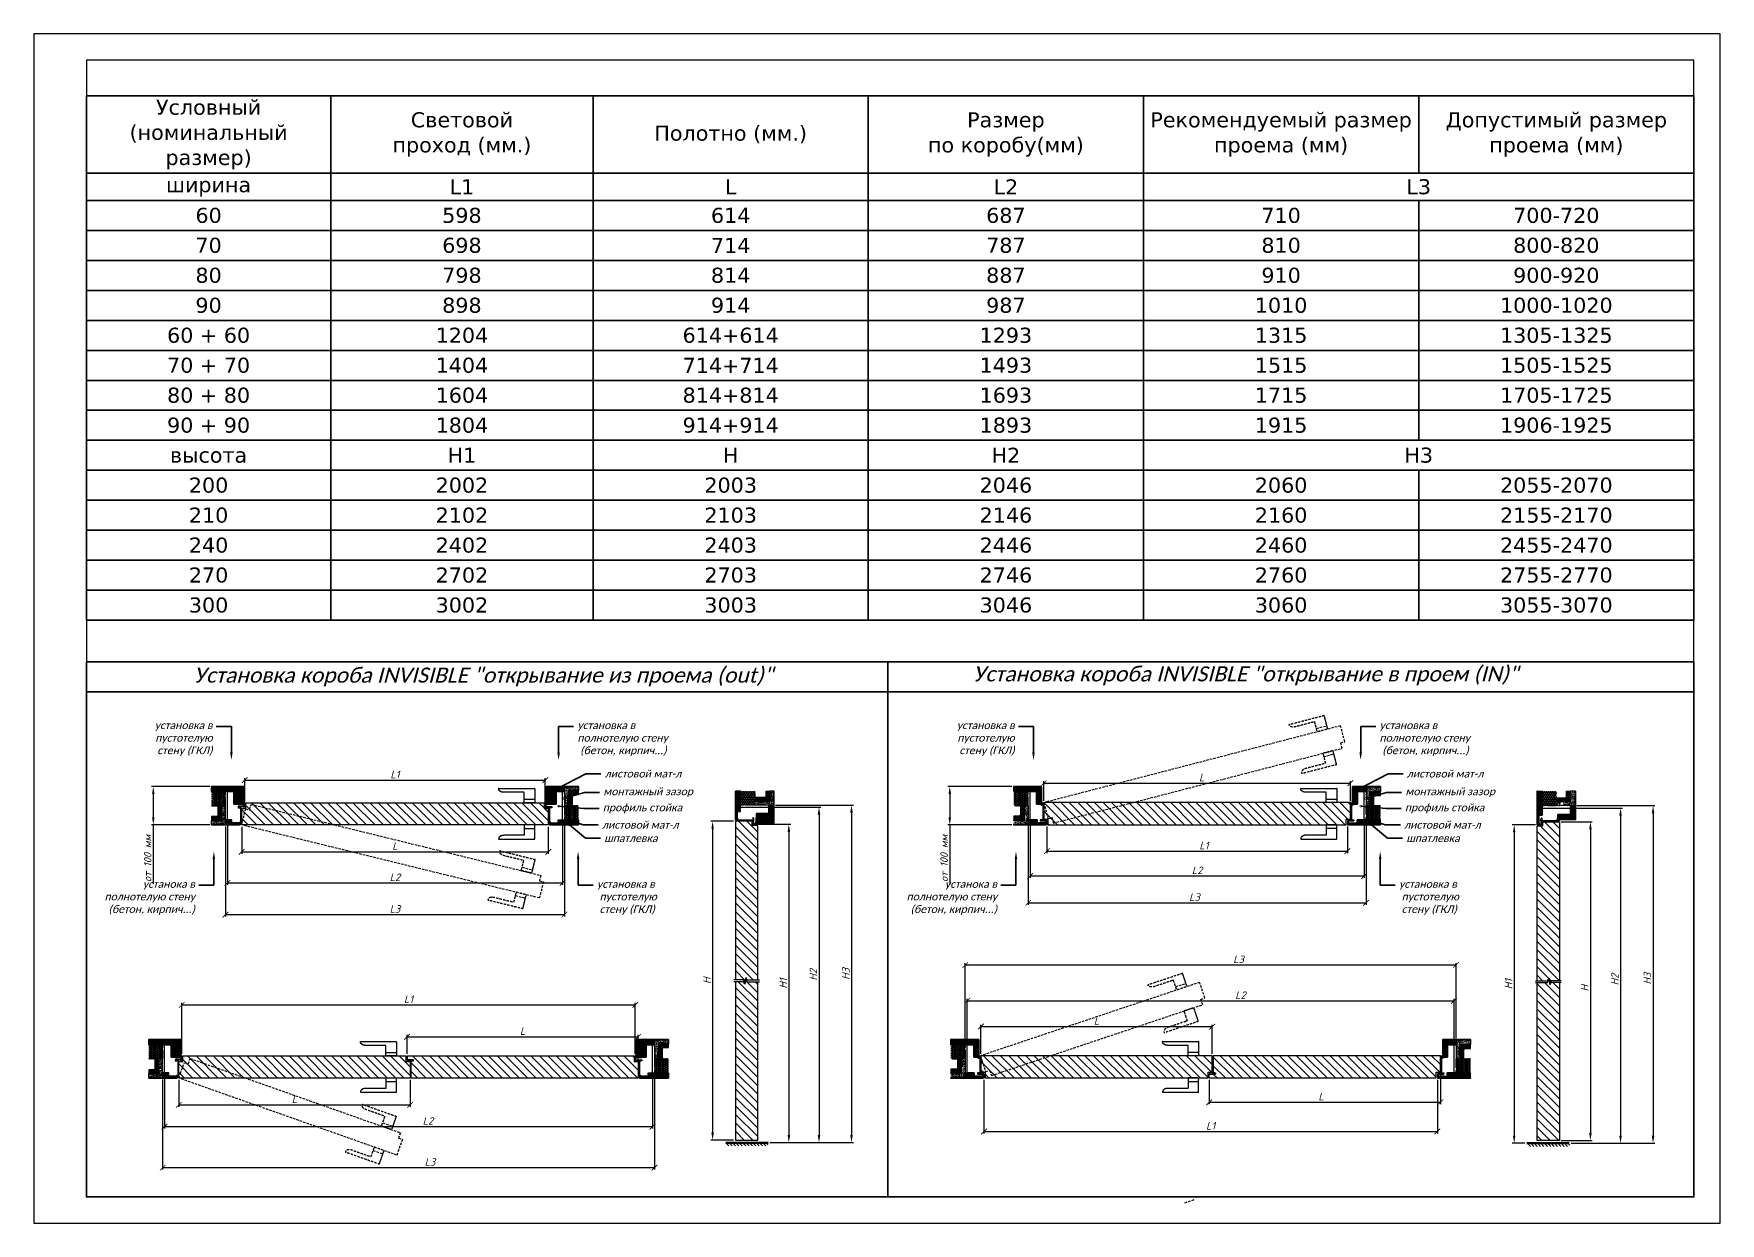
# Model space of a CAD drawing. Header units: millimetres. Extents: x 302870 to 307348, y 96600 to 99758.
import ezdxf
from ezdxf import colors
from ezdxf.entities.mleader import LeaderData, LeaderLine
from ezdxf.math import Vec2, Vec3

# ---------------------------------------------------------------- set-up
doc = ezdxf.new("R2010")
doc.units = ezdxf.units.MM
for name, pattern in [('03В_70-AC-01-AP-1-АBС_PL1А$0$02E_70-AC-01-АР-1-D_Plan -1 na otm.-4.500$0$HIDDENX2', [19.05, 12.7, -6.35]), ('K5LT_THIN_INCLUDED_TO_HATCHING', [0]), ('TRATTOPUNTO', [25.4, 12.7, -6.35, 0, -6.35])]:
    doc.linetypes.add(name, pattern=pattern)
doc.layers.get('Defpoints').update_dxf_attribs({"color": 172})
doc.layers.add('1', color=7, linetype='Continuous')
doc.layers.add('RETINI', color=7, linetype='Continuous')
for name, color, linetype, lineweight in [('A34_Detail', 253, 'Continuous', 25), ('Короба', 7, 'Continuous', 15), ('Размеры', 7, 'Continuous', 9), ('Стены', 7, 'Continuous', 40), ('Штамп-текст', 7, 'Continuous', 9)]:
    doc.layers.add(name, color=color, linetype=linetype, lineweight=lineweight)
doc.styles.get("Standard").update_dxf_attribs({"font": 'verdana.ttf'})
doc.styles.add('л30', font='isocpeur.ttf', dxfattribs={"oblique": 15})
doc.styles.add('Размер', font='arial.ttf', dxfattribs={"oblique": 15, "height": 40})
doc.dimstyles.new('ISO-26', dxfattribs={"dimtxt": 20, "dimasz": 20, "dimexe": 5, "dimexo": 5, "dimgap": 5, "dimtad": 1, "dimdec": 1, "dimzin": 9, "dimdsep": 46, "dimtxsty": 'л30', "dimcen": 2.5, "dimclrd": 256, "dimclre": 7, "dimclrt": 256, "dimadec": 0, "dimazin": 0, "dimtfac": 1, "dimtdec": 1, "dimtmove": 0, "dimatfit": 3, "dimfxl": 1, "dimlwd": 5, "dimlwe": 5, "dimarcsym": 0})
pattern_1 = [(50, (161916.727, -27237.4107), (4.554616725, -0.39847714), [0.47625, -5.23875]), (355, (161916.727, -27237.4107), (-0.88108554, 4.77642113), [0.381, -4.1910146]), (100.4514447, (161917.1066, -27237.444), (3.67353118, 4.3779438), [0.40475022, -4.45225611]), (46.1842, (161916.727, -27236.1407), (6.77697602, -1.0510582), [0.714375, -7.858125]), (96.6355576, (161917.292, -27236.228), (5.93510335, 6.18565311), [0.60712558, -6.6783902]), (351.184151, (161916.727, -27236.141), (5.93510335, 6.18565311), [0.57149918, -6.2864933]), (21, (161917.362, -27236.4582), (3.79035978, -2.556629955), [0.47625, -5.23875]), (326, (161917.362, -27236.458), (1.54505071, 4.60469915), [0.381, -4.191]), (71.451445, (161917.678, -27236.6713), (5.33541048, 2.04806922), [0.40475022, -4.45224844]), (37.5, (161916.7271, -27237.4107), (0.077215081, 2.113875972), [0, -4.1402, 0, -4.2545, 0, -4.206875]), (7.5, (161916.727, -27237.4107), (1.670491563, 2.50451437), [0, -2.4257, 0, -4.04495, 0, -1.603375]), (327.5, (161915.311, -27237.4107), (3.389764879, -0.1432186), [0, -1.5875, 0, -4.953, 0, -6.57225]), (317.5, (161914.676, -27237.4107), (3.703229535, 0.635662276), [0, -2.06375, 0, -3.2893, 0, -4.66725])]
pattern_2 = [(135, (161916.7271, -27237.4107), (-1.122532015, -1.122532015), [])]
pattern_3 = [(45, (161312.751, -28481.1017), (-1.122532015, 1.122532015), [])]
pattern_4 = [(45, (161145.7767, -29153.0552), (-1.122532015, 1.122532015), [])]
pattern_5 = [(45, (161877.9543, -28481.1017), (-1.122532015, 1.122532015), [])]
pattern_6 = [(135, (431100.9692, -44690.504), (-1.122532015, -1.122532015), [])]
pattern_7 = [(135, (177761.93, -28799.041), (-11.2253202, -11.2253202), [])]
pattern_8 = [(45, (162117.0174, -29153.0552), (-1.122532015, 1.122532015), [])]
pattern_9 = [(135, (177574.981, -28628.584), (-11.2253202, -11.2253202), [])]
pattern_10 = [(50, (162155.79, -27909.3642), (4.554616725, -0.39847714), [0.47625, -5.23875]), (355, (162155.79, -27909.364), (-0.88108554, 4.77642113), [0.381, -4.1910146]), (100.4514447, (162156.1697, -27909.3974), (3.67353118, 4.3779438), [0.40475022, -4.45225611]), (46.1842, (162155.79, -27908.094), (6.77697602, -1.0510582), [0.714375, -7.858125]), (96.6355576, (162156.355, -27908.182), (5.93510335, 6.18565311), [0.60712558, -6.6783902]), (351.184151, (162155.79, -27908.094), (5.93510335, 6.18565311), [0.57149918, -6.2864933]), (21, (162156.425, -27908.4117), (3.79035978, -2.556629955), [0.47625, -5.23875]), (326, (162156.425, -27908.4117), (1.54505071, 4.60469915), [0.381, -4.191]), (71.451445, (162156.741, -27908.625), (5.33541048, 2.04806922), [0.40475022, -4.45224844]), (37.5, (162155.7902, -27909.3642), (0.077215081, 2.113875972), [0, -4.1402, 0, -4.2545, 0, -4.206875]), (7.5, (162155.7902, -27909.3642), (1.670491563, 2.50451437), [0, -2.4257, 0, -4.04495, 0, -1.603375]), (327.5, (162154.3741, -27909.3642), (3.389764879, -0.1432186), [0, -1.5875, 0, -4.953, 0, -6.57225]), (317.5, (162153.739, -27909.3642), (3.703229535, 0.635662276), [0, -2.06375, 0, -3.2893, 0, -4.66725])]
pattern_11 = [(135, (162155.7902, -27909.3642), (-1.122532015, -1.122532015), [])]
pattern_12 = [(135, (176579.362, -28800.527), (-11.2253202, -11.2253202), [])]
pattern_13 = [(225, (430788.6074, -46783.1025), (1.122532015, -1.122532015), [])]
pattern_14 = [(50, (161184.5514, -27909.3642), (4.554616725, -0.39847714), [0.47625, -5.23875]), (355, (161184.5514, -27909.364), (-0.88108554, 4.77642113), [0.381, -4.1910146]), (100.4514447, (161184.931, -27909.3974), (3.67353118, 4.3779438), [0.40475022, -4.45225611]), (46.1842, (161184.5514, -27908.094), (6.77697602, -1.0510582), [0.714375, -7.858125]), (96.6355576, (161185.116, -27908.182), (5.93510335, 6.18565311), [0.60712558, -6.6783902]), (351.184151, (161184.5514, -27908.094), (5.93510335, 6.18565311), [0.57149918, -6.2864933]), (21, (161185.1864, -27908.4117), (3.79035978, -2.556629955), [0.47625, -5.23875]), (326, (161185.1864, -27908.4117), (1.54505071, 4.60469915), [0.381, -4.191]), (71.451445, (161185.5023, -27908.625), (5.33541048, 2.04806922), [0.40475022, -4.45224844]), (37.5, (161184.5514, -27909.3642), (0.077215081, 2.113875972), [0, -4.1402, 0, -4.2545, 0, -4.206875]), (7.5, (161184.5514, -27909.3642), (1.670491563, 2.50451437), [0, -2.4257, 0, -4.04495, 0, -1.603375]), (327.5, (161183.1354, -27909.3642), (3.389764879, -0.1432186), [0, -1.5875, 0, -4.953, 0, -6.57225]), (317.5, (161182.5004, -27909.3642), (3.703229535, 0.635662276), [0, -2.06375, 0, -3.2893, 0, -4.66725])]
pattern_15 = [(135, (161184.5514, -27909.3642), (-1.122532015, -1.122532015), [])]
pattern_16 = [(50, (161351.5257, -27237.4107), (4.554616725, -0.39847714), [0.47625, -5.23875]), (355, (161351.5257, -27237.4107), (-0.88108554, 4.77642113), [0.381, -4.1910146]), (100.4514447, (161351.9053, -27237.444), (3.67353118, 4.3779438), [0.40475022, -4.45225611]), (46.1842, (161351.526, -27236.1407), (6.77697602, -1.0510582), [0.714375, -7.858125]), (96.6355576, (161352.0905, -27236.228), (5.93510335, 6.18565311), [0.60712558, -6.6783902]), (351.184151, (161351.526, -27236.141), (5.93510335, 6.18565311), [0.57149918, -6.2864933]), (21, (161352.1607, -27236.4582), (3.79035978, -2.556629955), [0.47625, -5.23875]), (326, (161352.1607, -27236.458), (1.54505071, 4.60469915), [0.381, -4.191]), (71.451445, (161352.4766, -27236.6713), (5.33541048, 2.04806922), [0.40475022, -4.45224844]), (37.5, (161351.5257, -27237.4107), (0.077215081, 2.113875972), [0, -4.1402, 0, -4.2545, 0, -4.206875]), (7.5, (161351.5257, -27237.4107), (1.670491563, 2.50451437), [0, -2.4257, 0, -4.04495, 0, -1.603375]), (327.5, (161350.1097, -27237.4107), (3.389764879, -0.1432186), [0, -1.5875, 0, -4.953, 0, -6.57225]), (317.5, (161349.4747, -27237.4107), (3.703229535, 0.635662276), [0, -2.06375, 0, -3.2893, 0, -4.66725])]
pattern_17 = [(135, (161351.5257, -27237.4107), (-1.122532015, -1.122532015), [])]

msp = doc.modelspace()

# ---------------------------------------------------------------- texts
at = {"ltscale": 5, "char_height": 40, "attachment_point": 1, "style": 'Размер'}
for s, width, insert in [('{\\fCalibri Light|b0|i0|c204|p34;Установка короба \\A1;INVISIBLE\\A0; "открывание из проема (out)"}', 1738.6022, (303293.91, 98075.46)), ('{\\fCalibri Light|b0|i0|c204|p34;Установка короба \\A1;INVISIBLE\\A0; "открывание в проем (IN)"}', 1984.5843, (305363.22, 98078.79))]:
    msp.add_mtext_dynamic_manual_height_columns(s, width=width, gutter_width=12.5, heights=[0], dxfattribs=dict(at, insert=insert))

# ---------------------------------------------------------------- blocks, each defined once
blk = doc.blocks.new('*T9')
at = {"layer": '1', "color": 0, "linetype": 'ByBlock', "lineweight": -2, "ltscale": 5, "transparency": 16777216}
for p, q in [((0, 0), (4268.6, 0)), ((0, 0), (0, -1392.1)), ((649, 0), (649, -1392.1)), ((1345.3, 0), (1345.3, -1392.1)), ((2076.2, 0), (2076.2, -1392.1)), ((2807, 0), (2807, -1392.1)), ((3537.8, 0), (3537.8, -205.6)), ((4268.6, 0), (4268.6, -1392.1)), ((0, -205.6), (4268.6, -205.6)), ((0, -278), (4268.6, -278)), ((3537.8, -278), (3537.8, -914.6)), ((0, -357.5), (4268.6, -357.5)), ((0, -437.1), (4268.6, -437.1)), ((0, -516.7), (4268.6, -516.7)), ((0, -596.3), (4268.6, -596.3)), ((0, -675.9), (4268.6, -675.9)), ((0, -755.5), (4268.6, -755.5)), ((0, -835), (4268.6, -835)), ((0, -914.6), (4268.6, -914.6)), ((0, -994.2), (4268.6, -994.2)), ((3537.8, -994.2), (3537.8, -1392.1)), ((0, -1073.8), (4268.6, -1073.8)), ((0, -1153.4), (4268.6, -1153.4)), ((0, -1233), (4268.6, -1233)), ((0, -1312.5), (4268.6, -1312.5)), ((0, -1392.1), (4268.6, -1392.1))]:
    blk.add_line(p, q, dxfattribs=at)
at = {"layer": '1', "color": 0, "ltscale": 5, "transparency": 16777216, "attachment_point": 5}
for s, insert, char_height, width in [('Условный\\P(номинальный\\Pразмер)', (324.5, -102.8), 40, 644.64), ('Световой\\Pпроход (мм.)', (997.2, -102.8), 40, 691.986), ('{\\H1.83446x;Размер\\Pпо коробу(мм) }', (2441.6, -102.8), 21.805, 726.459), ('Рекомендуемый размер проема (мм)', (3172.4, -102.8), 40, 726.459), ('Допустимый размер проема (мм)', (3903.2, -102.8), 40, 726.459), ('Полотно (мм.)', (1710.8, -102.8), 40, 726.459), ('L1', (997.2, -241.8), 40, 691.986), ('L', (1710.8, -241.8), 40, 726.459), ('L2', (2441.6, -241.8), 40, 726.459), ('L3', (3537.8, -241.8), 40, 1457.279), ('ширина', (324.5, -241.8), 40, 644.64), ('60', (324.5, -317.8), 40, 644.64), ('598', (997.2, -317.8), 40, 691.986), ('614', (1710.8, -317.8), 40, 726.459), ('687', (2441.6, -317.8), 40, 726.459), ('710', (3172.4, -317.8), 40, 726.459), ('700-720', (3903.2, -317.8), 40, 726.459), ('70', (324.5, -397.3), 40, 644.64), ('698', (997.2, -397.3), 40, 691.986), ('714', (1710.8, -397.3), 40, 726.459), ('787 ', (2441.6, -397.3), 40, 726.459), ('810', (3172.4, -397.3), 40, 726.459), ('800-820', (3903.2, -397.3), 40, 726.459), ('80', (324.5, -476.9), 40, 644.64), ('798', (997.2, -476.9), 40, 691.986), ('814', (1710.8, -476.9), 40, 726.459), ('887 ', (2441.6, -476.9), 40, 726.459), ('910', (3172.4, -476.9), 40, 726.459), ('900-920', (3903.2, -476.9), 40, 726.459), ('90', (324.5, -556.5), 40, 644.64), ('898', (997.2, -556.5), 40, 691.986), ('914', (1710.8, -556.5), 40, 726.459), ('987', (2441.6, -556.5), 40, 726.459), ('1010', (3172.4, -556.5), 40, 726.459), ('1000-1020', (3903.2, -556.5), 40, 726.459), ('60 + 60', (324.5, -636.1), 40, 644.64), ('1204', (997.2, -636.1), 40, 691.986), ('614+614', (1710.8, -636.1), 40, 726.459), ('1293 ', (2441.6, -636.1), 40, 726.459), ('1315', (3172.4, -636.1), 40, 726.459), ('1305-1325', (3903.2, -636.1), 40, 726.459), ('70 + 70', (324.5, -715.7), 40, 644.64), ('1404', (997.2, -715.7), 40, 691.986), ('714+714', (1710.8, -715.7), 40, 726.459), ('1493 ', (2441.6, -715.7), 40, 726.459), ('1515', (3172.4, -715.7), 40, 726.459), ('1505-1525', (3903.2, -715.7), 40, 726.459), ('80 + 80', (324.5, -795.2), 40, 644.64), ('1604', (997.2, -795.2), 40, 691.986), ('814+814', (1710.8, -795.2), 40, 726.459), ('1693 ', (2441.6, -795.2), 40, 726.459), ('1715', (3172.4, -795.2), 40, 726.459), ('1705-1725', (3903.2, -795.2), 40, 726.459), ('90 + 90', (324.5, -874.8), 40, 644.64), ('1804', (997.2, -874.8), 40, 691.986), ('914+914', (1710.8, -874.8), 40, 726.459), ('1893 ', (2441.6, -874.8), 40, 726.459), ('1915', (3172.4, -874.8), 40, 726.459), ('1906-1925', (3903.2, -874.8), 40, 726.459), ('H1', (997.2, -954.4), 40, 691.986), ('H ', (1710.8, -954.4), 40, 726.459), ('H2', (2441.6, -954.4), 40, 726.459), ('H3', (3537.8, -954.4), 40, 1457.279), ('высота', (324.5, -954.4), 40, 644.64), ('200', (324.5, -1034), 40, 644.64), ('2002', (997.2, -1034), 40, 691.986), ('2003', (1710.8, -1034), 40, 726.459), ('2046 ', (2441.6, -1034), 40, 726.459), ('2060', (3172.4, -1034), 40, 726.459), ('2055-2070', (3903.2, -1034), 40, 726.459), ('210', (324.5, -1113.6), 40, 644.64), ('2102', (997.2, -1113.6), 40, 691.986), ('2103', (1710.8, -1113.6), 40, 726.459), ('2146 ', (2441.6, -1113.6), 40, 726.459), ('2160', (3172.4, -1113.6), 40, 726.459), ('2155-2170', (3903.2, -1113.6), 40, 726.459), ('240', (324.5, -1193.2), 40, 644.64), ('2402', (997.2, -1193.2), 40, 691.986), ('2403', (1710.8, -1193.2), 40, 726.459), ('2446 ', (2441.6, -1193.2), 40, 726.459), ('2460', (3172.4, -1193.2), 40, 726.459), ('2455-2470', (3903.2, -1193.2), 40, 726.459), ('270', (324.5, -1272.7), 40, 644.64), ('2702', (997.2, -1272.7), 40, 691.986), ('2703', (1710.8, -1272.7), 40, 726.459), ('2746 ', (2441.6, -1272.7), 40, 726.459), ('2760', (3172.4, -1272.7), 40, 726.459), ('2755-2770', (3903.2, -1272.7), 40, 726.459), ('300', (324.5, -1352.3), 40, 644.64), ('3002', (997.2, -1352.3), 40, 691.986), ('3003', (1710.8, -1352.3), 40, 726.459), ('3046 ', (2441.6, -1352.3), 40, 726.459), ('3060', (3172.4, -1352.3), 40, 726.459), ('3055-3070', (3903.2, -1352.3), 40, 726.459)]:
    blk.add_mtext(s, dxfattribs=dict(at, insert=insert, char_height=char_height, width=width))
blk = doc.blocks.new('_ArchTick')
at = {"color": 0, "linetype": 'ByBlock', "const_width": 0.15}
blk.add_lwpolyline([(-0.5, -0.5), (0.5, 0.5)], dxfattribs=at)
blk = doc.blocks.new('*D11')
at = {"layer": 'Defpoints', "color": 0, "ltscale": 5, "transparency": 16777216}
for p in [(304466.9, 97180), (303262.9, 97044.5), (304466.9, 97044.5)]:
    blk.add_point(p, dxfattribs=at)
at = {"layer": 'Размеры', "color": 7, "lineweight": 5, "ltscale": 5, "transparency": 16777216}
for p, q in [((303262.9, 97049.5), (303262.9, 97185)), ((304466.9, 97049.5), (304466.9, 97185))]:
    blk.add_line(p, q, dxfattribs=at)
at = {"layer": 'Размеры', "lineweight": 5, "ltscale": 5, "transparency": 16777216}
blk.add_line((303262.9, 97180), (304466.9, 97180), dxfattribs=at)
at = {"layer": 'Размеры', "lineweight": 5, "ltscale": 5, "transparency": 16777216, "xscale": 15, "yscale": 15, "zscale": 15, "rotation": 180}
blk.add_blockref('_ArchTick', (303262.9, 97180), dxfattribs=at)
at = {"layer": 'Размеры', "lineweight": 5, "ltscale": 5, "transparency": 16777216, "xscale": 15, "yscale": 15, "zscale": 15}
blk.add_blockref('_ArchTick', (304466.9, 97180), dxfattribs=at)
at = {"layer": 'Размеры', "ltscale": 5, "transparency": 16777216, "insert": (303864.9, 97195), "char_height": 20, "attachment_point": 5, "style": 'л30'}
blk.add_mtext('L1', dxfattribs=at)
blk = doc.blocks.new('*D29')
at = {"layer": 'Defpoints', "color": 0, "ltscale": 5, "transparency": 16777216}
for p in [(303217, 96999.3), (304512.9, 96999.3), (304512.9, 96856.8)]:
    blk.add_point(p, dxfattribs=at)
at = {"layer": 'Размеры', "color": 7, "lineweight": 5, "ltscale": 5, "transparency": 16777216}
for p, q in [((303217, 96994.3), (303217, 96851.8)), ((304512.9, 96994.3), (304512.9, 96851.8))]:
    blk.add_line(p, q, dxfattribs=at)
at = {"layer": 'Размеры', "lineweight": 5, "ltscale": 5, "transparency": 16777216}
blk.add_line((303217, 96856.8), (304512.9, 96856.8), dxfattribs=at)
at = {"layer": 'Размеры', "lineweight": 5, "ltscale": 5, "transparency": 16777216, "xscale": 15, "yscale": 15, "zscale": 15, "rotation": 180}
blk.add_blockref('_ArchTick', (303217, 96856.8), dxfattribs=at)
at = {"layer": 'Размеры', "lineweight": 5, "ltscale": 5, "transparency": 16777216, "xscale": 15, "yscale": 15, "zscale": 15}
blk.add_blockref('_ArchTick', (304512.9, 96856.8), dxfattribs=at)
at = {"layer": 'Размеры', "ltscale": 5, "transparency": 16777216, "insert": (303916.4, 96871.8), "char_height": 20, "attachment_point": 5, "style": 'л30'}
blk.add_mtext('L2', dxfattribs=at)
blk = doc.blocks.new('*D30')
at = {"layer": 'Defpoints', "color": 0, "ltscale": 5, "transparency": 16777216}
for p in [(304474.9, 97095.4), (303860.9, 97044.8), (304474.9, 97029.7)]:
    blk.add_point(p, dxfattribs=at)
at = {"layer": 'Размеры', "color": 7, "lineweight": 5, "ltscale": 5, "transparency": 16777216}
for p, q in [((303860.9, 97049.8), (303860.9, 97100.4)), ((304474.9, 97034.7), (304474.9, 97100.4))]:
    blk.add_line(p, q, dxfattribs=at)
at = {"layer": 'Размеры', "lineweight": 5, "ltscale": 5, "transparency": 16777216}
blk.add_line((303860.9, 97095.4), (304474.9, 97095.4), dxfattribs=at)
at = {"layer": 'Размеры', "lineweight": 5, "ltscale": 5, "transparency": 16777216, "xscale": 15, "yscale": 15, "zscale": 15, "rotation": 180}
blk.add_blockref('_ArchTick', (303860.9, 97095.4), dxfattribs=at)
at = {"layer": 'Размеры', "lineweight": 5, "ltscale": 5, "transparency": 16777216, "xscale": 15, "yscale": 15, "zscale": 15}
blk.add_blockref('_ArchTick', (304474.9, 97095.4), dxfattribs=at)
at = {"layer": 'Размеры', "ltscale": 5, "transparency": 16777216, "insert": (304167.9, 97110.4), "char_height": 20, "attachment_point": 5, "style": 'л30'}
blk.add_mtext('L', dxfattribs=at)
blk = doc.blocks.new('*D31')
at = {"layer": 'Defpoints', "color": 0, "ltscale": 5, "transparency": 16777216}
for p in [(303254.9, 96985.8), (303868.9, 96985.8), (303868.9, 96914.5)]:
    blk.add_point(p, dxfattribs=at)
at = {"layer": 'Размеры', "color": 7, "lineweight": 5, "ltscale": 5, "transparency": 16777216}
for p, q in [((303254.9, 96980.8), (303254.9, 96909.5)), ((303868.9, 96980.8), (303868.9, 96909.5))]:
    blk.add_line(p, q, dxfattribs=at)
at = {"layer": 'Размеры', "lineweight": 5, "ltscale": 5, "transparency": 16777216}
blk.add_line((303254.9, 96914.5), (303868.9, 96914.5), dxfattribs=at)
at = {"layer": 'Размеры', "lineweight": 5, "ltscale": 5, "transparency": 16777216, "xscale": 15, "yscale": 15, "zscale": 15, "rotation": 180}
blk.add_blockref('_ArchTick', (303254.9, 96914.5), dxfattribs=at)
at = {"layer": 'Размеры', "lineweight": 5, "ltscale": 5, "transparency": 16777216, "xscale": 15, "yscale": 15, "zscale": 15}
blk.add_blockref('_ArchTick', (303868.9, 96914.5), dxfattribs=at)
at = {"layer": 'Размеры', "ltscale": 5, "transparency": 16777216, "insert": (303561.9, 96929.5), "char_height": 20, "attachment_point": 5, "style": 'л30'}
blk.add_mtext('L', dxfattribs=at)
blk = doc.blocks.new('*D32')
at = {"layer": 'Defpoints', "color": 0, "ltscale": 5, "transparency": 16777216}
for p in [(304518.1, 97000.5), (303211.9, 96986.8), (304518.1, 96747.9)]:
    blk.add_point(p, dxfattribs=at)
at = {"layer": 'Размеры', "color": 7, "lineweight": 5, "ltscale": 5, "transparency": 16777216}
for p, q in [((303211.9, 96981.8), (303211.9, 96742.9)), ((304518.1, 96995.5), (304518.1, 96742.9))]:
    blk.add_line(p, q, dxfattribs=at)
at = {"layer": 'Размеры', "lineweight": 5, "ltscale": 5, "transparency": 16777216}
blk.add_line((303211.9, 96747.9), (304518.1, 96747.9), dxfattribs=at)
at = {"layer": 'Размеры', "lineweight": 5, "ltscale": 5, "transparency": 16777216, "xscale": 15, "yscale": 15, "zscale": 15, "rotation": 180}
blk.add_blockref('_ArchTick', (303211.9, 96747.9), dxfattribs=at)
at = {"layer": 'Размеры', "lineweight": 5, "ltscale": 5, "transparency": 16777216, "xscale": 15, "yscale": 15, "zscale": 15}
blk.add_blockref('_ArchTick', (304518.1, 96747.9), dxfattribs=at)
at = {"layer": 'Размеры', "ltscale": 5, "transparency": 16777216, "insert": (303921.9, 96762.9), "char_height": 20, "attachment_point": 5, "style": 'л30'}
blk.add_mtext('L3', dxfattribs=at)
blk = doc.blocks.new('*D12')
at = {"layer": 'Defpoints', "color": 0, "ltscale": 5, "transparency": 16777216}
for p in [(304227.9, 97776.6), (303429.9, 97711.7), (304227.9, 97711.7)]:
    blk.add_point(p, dxfattribs=at)
at = {"layer": 'Размеры', "color": 7, "lineweight": 5, "ltscale": 5, "transparency": 16777216}
for p, q in [((303429.9, 97716.7), (303429.9, 97781.6)), ((304227.9, 97716.7), (304227.9, 97781.6))]:
    blk.add_line(p, q, dxfattribs=at)
at = {"layer": 'Размеры', "lineweight": 5, "ltscale": 5, "transparency": 16777216}
blk.add_line((303429.9, 97776.6), (304227.9, 97776.6), dxfattribs=at)
at = {"layer": 'Размеры', "lineweight": 5, "ltscale": 5, "transparency": 16777216, "xscale": 15, "yscale": 15, "zscale": 15, "rotation": 180}
blk.add_blockref('_ArchTick', (303429.9, 97776.6), dxfattribs=at)
at = {"layer": 'Размеры', "lineweight": 5, "ltscale": 5, "transparency": 16777216, "xscale": 15, "yscale": 15, "zscale": 15}
blk.add_blockref('_ArchTick', (304227.9, 97776.6), dxfattribs=at)
at = {"layer": 'Размеры', "ltscale": 5, "transparency": 16777216, "insert": (303828.9, 97791.6), "char_height": 20, "attachment_point": 5, "style": 'л30'}
blk.add_mtext('L1', dxfattribs=at)
blk = doc.blocks.new('*D13')
at = {"layer": 'Defpoints', "color": 0, "ltscale": 5, "transparency": 16777216}
for p in [(303384, 97671.2), (304273.8, 97671.2), (304273.8, 97503.9)]:
    blk.add_point(p, dxfattribs=at)
at = {"layer": 'Размеры', "color": 7, "lineweight": 5, "ltscale": 5, "transparency": 16777216}
for p, q in [((303384, 97666.2), (303384, 97498.9)), ((304273.8, 97666.2), (304273.8, 97498.9))]:
    blk.add_line(p, q, dxfattribs=at)
at = {"layer": 'Размеры', "lineweight": 5, "ltscale": 5, "transparency": 16777216}
blk.add_line((303384, 97503.9), (304273.8, 97503.9), dxfattribs=at)
at = {"layer": 'Размеры', "lineweight": 5, "ltscale": 5, "transparency": 16777216, "xscale": 15, "yscale": 15, "zscale": 15, "rotation": 180}
blk.add_blockref('_ArchTick', (303384, 97503.9), dxfattribs=at)
at = {"layer": 'Размеры', "lineweight": 5, "ltscale": 5, "transparency": 16777216, "xscale": 15, "yscale": 15, "zscale": 15}
blk.add_blockref('_ArchTick', (304273.8, 97503.9), dxfattribs=at)
at = {"layer": 'Размеры', "ltscale": 5, "transparency": 16777216, "insert": (303828.9, 97518.9), "char_height": 20, "attachment_point": 5, "style": 'л30'}
blk.add_mtext('L2', dxfattribs=at)
blk = doc.blocks.new('*D14')
at = {"layer": 'Defpoints', "color": 0, "ltscale": 5, "transparency": 16777216}
for p in [(303421.9, 97657.7), (304235.9, 97657.7), (304235.9, 97586.4)]:
    blk.add_point(p, dxfattribs=at)
at = {"layer": 'Размеры', "color": 7, "lineweight": 5, "ltscale": 5, "transparency": 16777216}
for p, q in [((303421.9, 97652.7), (303421.9, 97581.4)), ((304235.9, 97652.7), (304235.9, 97581.4))]:
    blk.add_line(p, q, dxfattribs=at)
at = {"layer": 'Размеры', "lineweight": 5, "ltscale": 5, "transparency": 16777216}
blk.add_line((303421.9, 97586.4), (304235.9, 97586.4), dxfattribs=at)
at = {"layer": 'Размеры', "lineweight": 5, "ltscale": 5, "transparency": 16777216, "xscale": 15, "yscale": 15, "zscale": 15, "rotation": 180}
blk.add_blockref('_ArchTick', (303421.9, 97586.4), dxfattribs=at)
at = {"layer": 'Размеры', "lineweight": 5, "ltscale": 5, "transparency": 16777216, "xscale": 15, "yscale": 15, "zscale": 15}
blk.add_blockref('_ArchTick', (304235.9, 97586.4), dxfattribs=at)
at = {"layer": 'Размеры', "ltscale": 5, "transparency": 16777216, "insert": (303828.9, 97601.4), "char_height": 20, "attachment_point": 5, "style": 'л30'}
blk.add_mtext('L', dxfattribs=at)
blk = doc.blocks.new('*D15')
at = {"layer": 'Defpoints', "color": 0, "ltscale": 5, "transparency": 16777216}
for p in [(304279, 97672.5), (303378.9, 97658.7), (304279, 97419.8)]:
    blk.add_point(p, dxfattribs=at)
at = {"layer": 'Размеры', "color": 7, "lineweight": 5, "ltscale": 5, "transparency": 16777216}
for p, q in [((303378.9, 97653.7), (303378.9, 97414.8)), ((304279, 97667.5), (304279, 97414.8))]:
    blk.add_line(p, q, dxfattribs=at)
at = {"layer": 'Размеры', "lineweight": 5, "ltscale": 5, "transparency": 16777216}
blk.add_line((303378.9, 97419.8), (304279, 97419.8), dxfattribs=at)
at = {"layer": 'Размеры', "lineweight": 5, "ltscale": 5, "transparency": 16777216, "xscale": 15, "yscale": 15, "zscale": 15, "rotation": 180}
blk.add_blockref('_ArchTick', (303378.9, 97419.8), dxfattribs=at)
at = {"layer": 'Размеры', "lineweight": 5, "ltscale": 5, "transparency": 16777216, "xscale": 15, "yscale": 15, "zscale": 15}
blk.add_blockref('_ArchTick', (304279, 97419.8), dxfattribs=at)
at = {"layer": 'Размеры', "ltscale": 5, "transparency": 16777216, "insert": (303828.9, 97434.8), "char_height": 20, "attachment_point": 5, "style": 'л30'}
blk.add_mtext('L3', dxfattribs=at)
blk = doc.blocks.new('_DotSmall')
at = {"color": 0, "linetype": 'ByBlock', "const_width": 0.5}
blk.add_lwpolyline([(-0.0625, 0, 1), (0.0625, 0, 1)], format="xyb", close=True, dxfattribs=at)
blk = doc.blocks.new('*D33')
at = {"layer": 'Defpoints', "color": 0, "ltscale": 5, "transparency": 16777216}
for p in [(303342.1, 97759.7), (303187.1, 97657.7), (303342.1, 97657.7)]:
    blk.add_point(p, dxfattribs=at)
at = {"layer": 'Размеры', "color": 7, "lineweight": 5, "ltscale": 5, "transparency": 16777216}
for p, q in [((303337.1, 97759.7), (303182.1, 97759.7)), ((303337.1, 97657.7), (303182.1, 97657.7))]:
    blk.add_line(p, q, dxfattribs=at)
at = {"layer": 'Размеры', "lineweight": 5, "ltscale": 5, "transparency": 16777216}
for p, q in [((303187.1, 97739.7), (303187.1, 97677.7)), ((303187.1, 97657.7), (303187.1, 97500.4))]:
    blk.add_line(p, q, dxfattribs=at)
at = {"layer": 'Размеры', "ltscale": 5, "transparency": 16777216}
for points in [[(303183.8, 97739.7), (303190.4, 97739.7), (303187.1, 97759.7)], [(303183.8, 97677.7), (303190.4, 97677.7), (303187.1, 97657.7)]]:
    blk.add_solid(points, dxfattribs=at)
at = {"layer": 'Размеры', "ltscale": 5, "transparency": 16777216, "insert": (303172.1, 97569), "char_height": 20, "attachment_point": 5, "rotation": 90, "style": 'л30'}
blk.add_mtext('от 100 мм', dxfattribs=at)
blk = doc.blocks.new('*D21')
at = {"layer": 'Defpoints', "color": 0, "ltscale": 5, "transparency": 16777216}
for p in [(304733, 97667.4), (304672.3, 96821.2, 0), (304733, 96821.2, 0)]:
    blk.add_point(p, dxfattribs=at)
at = {"layer": 'Размеры', "color": 7, "lineweight": 5, "ltscale": 5, "transparency": 16777216}
for p, q in [((304728, 97667.4, 0), (304667.3, 97667.4, 0)), ((304728, 96821.2, 0), (304667.3, 96821.2, 0))]:
    blk.add_line(p, q, dxfattribs=at)
at = {"layer": 'Размеры', "lineweight": 5, "ltscale": 5, "transparency": 16777216}
blk.add_line((304672.3, 97647.4, 0), (304672.3, 96841.2, 0), dxfattribs=at)
at = {"layer": 'Размеры', "ltscale": 5, "transparency": 16777216}
for points in [[(304668.9, 97647.4, 0), (304675.6, 97647.4, 0), (304672.3, 97667.4, 0)], [(304668.9, 96841.2, 0), (304675.6, 96841.2, 0), (304672.3, 96821.2, 0)]]:
    blk.add_solid(points, dxfattribs=at)
at = {"layer": 'Размеры', "ltscale": 5, "transparency": 16777216, "insert": (304657.3, 97244.3, 0), "char_height": 20, "attachment_point": 5, "rotation": 90, "style": 'л30'}
blk.add_mtext('Н', dxfattribs=at)
blk = doc.blocks.new('*D22')
at = {"layer": 'Defpoints', "color": 0, "ltscale": 5, "transparency": 16777216}
for p in [(304787, 97659.4), (304819.4, 96814.2), (304874.7, 96814.2, 0)]:
    blk.add_point(p, dxfattribs=at)
at = {"layer": 'Размеры', "color": 7, "lineweight": 5, "ltscale": 5, "transparency": 16777216}
for p, q in [((304792, 97659.4, 0), (304879.7, 97659.4, 0)), ((304824.4, 96814.2, 0), (304879.7, 96814.2, 0))]:
    blk.add_line(p, q, dxfattribs=at)
at = {"layer": 'Размеры', "lineweight": 5, "ltscale": 5, "transparency": 16777216}
blk.add_line((304874.7, 97639.4, 0), (304874.7, 96834.2, 0), dxfattribs=at)
at = {"layer": 'Размеры', "ltscale": 5, "transparency": 16777216}
for points in [[(304871.4, 97639.4, 0), (304878.1, 97639.4, 0), (304874.7, 97659.4, 0)], [(304871.4, 96834.2, 0), (304878.1, 96834.2, 0), (304874.7, 96814.2, 0)]]:
    blk.add_solid(points, dxfattribs=at)
at = {"layer": 'Размеры', "ltscale": 5, "transparency": 16777216, "insert": (304859.7, 97236.8, 0), "char_height": 20, "attachment_point": 5, "rotation": 90, "style": 'л30'}
blk.add_mtext('Н1', dxfattribs=at)
blk = doc.blocks.new('*D23')
at = {"layer": 'Defpoints', "color": 0, "ltscale": 5, "transparency": 16777216}
for p in [(304821.5, 97705.3), (304819.4, 96814.2), (304954.8, 96814.2, 0)]:
    blk.add_point(p, dxfattribs=at)
at = {"layer": 'Размеры', "color": 7, "lineweight": 5, "ltscale": 5, "transparency": 16777216}
for p, q in [((304826.5, 97705.3, 0), (304959.8, 97705.3, 0)), ((304824.4, 96814.2, 0), (304959.8, 96814.2, 0))]:
    blk.add_line(p, q, dxfattribs=at)
at = {"layer": 'Размеры', "lineweight": 5, "ltscale": 5, "transparency": 16777216}
blk.add_line((304954.8, 97685.3, 0), (304954.8, 96834.2, 0), dxfattribs=at)
at = {"layer": 'Размеры', "ltscale": 5, "transparency": 16777216}
for points in [[(304951.4, 97685.3, 0), (304958.1, 97685.3, 0), (304954.8, 97705.3, 0)], [(304951.4, 96834.2, 0), (304958.1, 96834.2, 0), (304954.8, 96814.2, 0)]]:
    blk.add_solid(points, dxfattribs=at)
at = {"layer": 'Размеры', "ltscale": 5, "transparency": 16777216, "insert": (304939.8, 97259.8, 0), "char_height": 20, "attachment_point": 5, "rotation": 90, "style": 'л30'}
blk.add_mtext('H2', dxfattribs=at)
blk = doc.blocks.new('*D24')
at = {"layer": 'Defpoints', "color": 0, "ltscale": 5, "transparency": 16777216}
for p in [(304834, 97710.4), (304819.4, 96814.2), (305041, 96814.2, 0)]:
    blk.add_point(p, dxfattribs=at)
at = {"layer": 'Размеры', "color": 7, "lineweight": 5, "ltscale": 5, "transparency": 16777216}
for p, q in [((304839, 97710.4, 0), (305046, 97710.4, 0)), ((304824.4, 96814.2, 0), (305046, 96814.2, 0))]:
    blk.add_line(p, q, dxfattribs=at)
at = {"layer": 'Размеры', "lineweight": 5, "ltscale": 5, "transparency": 16777216}
blk.add_line((305041, 97690.4, 0), (305041, 96834.2, 0), dxfattribs=at)
at = {"layer": 'Размеры', "ltscale": 5, "transparency": 16777216}
for points in [[(305037.7, 97690.4, 0), (305044.4, 97690.4, 0), (305041, 97710.4, 0)], [(305037.7, 96834.2, 0), (305044.4, 96834.2, 0), (305041, 96814.2, 0)]]:
    blk.add_solid(points, dxfattribs=at)
at = {"layer": 'Размеры', "ltscale": 5, "transparency": 16777216, "insert": (305026, 97262.3, 0), "char_height": 20, "attachment_point": 5, "rotation": 90, "style": 'л30'}
blk.add_mtext('H3', dxfattribs=at)
blk = doc.blocks.new('*D25')
at = {"layer": 'Defpoints', "color": 0, "ltscale": 5, "transparency": 16777216}
for p in [(305559.8, 97658.2), (306357.8, 97658.2), (306357.8, 97588.2)]:
    blk.add_point(p, dxfattribs=at)
at = {"layer": 'Размеры', "color": 7, "lineweight": 5, "ltscale": 5, "transparency": 16777216}
for p, q in [((305559.8, 97653.2), (305559.8, 97583.2)), ((306357.8, 97653.2), (306357.8, 97583.2))]:
    blk.add_line(p, q, dxfattribs=at)
at = {"layer": 'Размеры', "lineweight": 5, "ltscale": 5, "transparency": 16777216}
blk.add_line((305559.8, 97588.2), (306357.8, 97588.2), dxfattribs=at)
at = {"layer": 'Размеры', "lineweight": 5, "ltscale": 5, "transparency": 16777216, "xscale": 15, "yscale": 15, "zscale": 15, "rotation": 180}
blk.add_blockref('_ArchTick', (305559.8, 97588.2), dxfattribs=at)
at = {"layer": 'Размеры', "lineweight": 5, "ltscale": 5, "transparency": 16777216, "xscale": 15, "yscale": 15, "zscale": 15}
blk.add_blockref('_ArchTick', (306357.8, 97588.2), dxfattribs=at)
at = {"layer": 'Размеры', "ltscale": 5, "transparency": 16777216, "insert": (305977.1, 97603.2), "char_height": 20, "attachment_point": 5, "style": 'л30'}
blk.add_mtext('L1', dxfattribs=at)
blk = doc.blocks.new('*D26')
at = {"layer": 'Defpoints', "color": 0, "ltscale": 5, "transparency": 16777216}
for p in [(306365.8, 97768.6), (305551.8, 97716.9), (306365.8, 97716.9)]:
    blk.add_point(p, dxfattribs=at)
at = {"layer": 'Размеры', "color": 7, "lineweight": 5, "ltscale": 5, "transparency": 16777216}
for p, q in [((305551.8, 97721.9), (305551.8, 97773.6)), ((306365.8, 97721.9), (306365.8, 97773.6))]:
    blk.add_line(p, q, dxfattribs=at)
at = {"layer": 'Размеры', "lineweight": 5, "ltscale": 5, "transparency": 16777216}
blk.add_line((305551.8, 97768.6), (306365.8, 97768.6), dxfattribs=at)
at = {"layer": 'Размеры', "lineweight": 5, "ltscale": 5, "transparency": 16777216, "xscale": 15, "yscale": 15, "zscale": 15, "rotation": 180}
blk.add_blockref('_ArchTick', (305551.8, 97768.6), dxfattribs=at)
at = {"layer": 'Размеры', "lineweight": 5, "ltscale": 5, "transparency": 16777216, "xscale": 15, "yscale": 15, "zscale": 15}
blk.add_blockref('_ArchTick', (306365.8, 97768.6), dxfattribs=at)
at = {"layer": 'Размеры', "ltscale": 5, "transparency": 16777216, "insert": (305971.3, 97783.6), "char_height": 20, "attachment_point": 5, "style": 'л30'}
blk.add_mtext('L', dxfattribs=at)
blk = doc.blocks.new('*D27')
at = {"layer": 'Defpoints', "color": 0, "ltscale": 5, "transparency": 16777216}
for p in [(305515.4, 97671.2), (306402.2, 97671.2), (306402.2, 97522.2)]:
    blk.add_point(p, dxfattribs=at)
at = {"layer": 'Размеры', "color": 7, "lineweight": 5, "ltscale": 5, "transparency": 16777216}
for p, q in [((305515.4, 97666.2), (305515.4, 97517.2)), ((306402.2, 97666.2), (306402.2, 97517.2))]:
    blk.add_line(p, q, dxfattribs=at)
at = {"layer": 'Размеры', "lineweight": 5, "ltscale": 5, "transparency": 16777216}
blk.add_line((305515.4, 97522.2), (306402.2, 97522.2), dxfattribs=at)
at = {"layer": 'Размеры', "lineweight": 5, "ltscale": 5, "transparency": 16777216, "xscale": 15, "yscale": 15, "zscale": 15, "rotation": 180}
blk.add_blockref('_ArchTick', (305515.4, 97522.2), dxfattribs=at)
at = {"layer": 'Размеры', "lineweight": 5, "ltscale": 5, "transparency": 16777216, "xscale": 15, "yscale": 15, "zscale": 15}
blk.add_blockref('_ArchTick', (306402.2, 97522.2), dxfattribs=at)
at = {"layer": 'Размеры', "ltscale": 5, "transparency": 16777216, "insert": (305958.8, 97537.2), "char_height": 20, "attachment_point": 5, "style": 'л30'}
blk.add_mtext('L2', dxfattribs=at)
blk = doc.blocks.new('*D28')
at = {"layer": 'Defpoints', "color": 0, "ltscale": 5, "transparency": 16777216}
for p in [(306407.4, 97672.5), (305510.2, 97671.2), (306407.4, 97450.9)]:
    blk.add_point(p, dxfattribs=at)
at = {"layer": 'Размеры', "color": 7, "lineweight": 5, "ltscale": 5, "transparency": 16777216}
for p, q in [((305510.2, 97666.2), (305510.2, 97445.9)), ((306407.4, 97667.5), (306407.4, 97445.9))]:
    blk.add_line(p, q, dxfattribs=at)
at = {"layer": 'Размеры', "lineweight": 5, "ltscale": 5, "transparency": 16777216}
blk.add_line((305510.2, 97450.9), (306407.4, 97450.9), dxfattribs=at)
at = {"layer": 'Размеры', "lineweight": 5, "ltscale": 5, "transparency": 16777216, "xscale": 15, "yscale": 15, "zscale": 15, "rotation": 180}
blk.add_blockref('_ArchTick', (305510.2, 97450.9), dxfattribs=at)
at = {"layer": 'Размеры', "lineweight": 5, "ltscale": 5, "transparency": 16777216, "xscale": 15, "yscale": 15, "zscale": 15}
blk.add_blockref('_ArchTick', (306407.4, 97450.9), dxfattribs=at)
at = {"layer": 'Размеры', "ltscale": 5, "transparency": 16777216, "insert": (305951.8, 97465.9), "char_height": 20, "attachment_point": 5, "style": 'л30'}
blk.add_mtext('L3', dxfattribs=at)
blk = doc.blocks.new('*D10')
at = {"layer": 'Defpoints', "color": 0, "ltscale": 5, "transparency": 16777216}
for p in [(305471.9, 97759.7), (305302, 97657.7), (305471.9, 97657.7)]:
    blk.add_point(p, dxfattribs=at)
at = {"layer": 'Размеры', "color": 7, "lineweight": 5, "ltscale": 5, "transparency": 16777216}
for p, q in [((305466.9, 97759.7), (305297, 97759.7)), ((305466.9, 97657.7), (305297, 97657.7))]:
    blk.add_line(p, q, dxfattribs=at)
at = {"layer": 'Размеры', "lineweight": 5, "ltscale": 5, "transparency": 16777216}
for p, q in [((305302, 97739.7), (305302, 97677.7)), ((305302, 97657.7), (305302, 97500.4))]:
    blk.add_line(p, q, dxfattribs=at)
at = {"layer": 'Размеры', "ltscale": 5, "transparency": 16777216}
for points in [[(305298.7, 97739.7), (305305.4, 97739.7), (305302, 97759.7)], [(305298.7, 97677.7), (305305.4, 97677.7), (305302, 97657.7)]]:
    blk.add_solid(points, dxfattribs=at)
at = {"layer": 'Размеры', "ltscale": 5, "transparency": 16777216, "insert": (305287, 97569), "char_height": 20, "attachment_point": 5, "rotation": 90, "style": 'л30'}
blk.add_mtext('от 100 мм', dxfattribs=at)
blk = doc.blocks.new('*D16')
at = {"layer": 'Defpoints', "color": 0, "ltscale": 5, "transparency": 16777216}
for p in [(305392.8, 96986.3), (306596.8, 96986.3), (306596.8, 96843.9)]:
    blk.add_point(p, dxfattribs=at)
at = {"layer": 'Размеры', "color": 7, "lineweight": 5, "ltscale": 5, "transparency": 16777216}
for p, q in [((305392.8, 96981.3), (305392.8, 96838.9)), ((306596.8, 96981.3), (306596.8, 96838.9))]:
    blk.add_line(p, q, dxfattribs=at)
at = {"layer": 'Размеры', "lineweight": 5, "ltscale": 5, "transparency": 16777216}
blk.add_line((305392.8, 96843.9), (306596.8, 96843.9), dxfattribs=at)
at = {"layer": 'Размеры', "lineweight": 5, "ltscale": 5, "transparency": 16777216, "xscale": 15, "yscale": 15, "zscale": 15, "rotation": 180}
blk.add_blockref('_ArchTick', (305392.8, 96843.9), dxfattribs=at)
at = {"layer": 'Размеры', "lineweight": 5, "ltscale": 5, "transparency": 16777216, "xscale": 15, "yscale": 15, "zscale": 15}
blk.add_blockref('_ArchTick', (306596.8, 96843.9), dxfattribs=at)
at = {"layer": 'Размеры', "ltscale": 5, "transparency": 16777216, "insert": (305994.8, 96858.9), "char_height": 20, "attachment_point": 5, "style": 'л30'}
blk.add_mtext('L1', dxfattribs=at)
blk = doc.blocks.new('*D17')
at = {"layer": 'Defpoints', "color": 0, "ltscale": 5, "transparency": 16777216}
for p in [(305998.8, 97122.4), (305384.8, 97045), (305998.8, 97045)]:
    blk.add_point(p, dxfattribs=at)
at = {"layer": 'Размеры', "color": 7, "lineweight": 5, "ltscale": 5, "transparency": 16777216}
for p, q in [((305384.8, 97050), (305384.8, 97127.4)), ((305998.8, 97050), (305998.8, 97127.4))]:
    blk.add_line(p, q, dxfattribs=at)
at = {"layer": 'Размеры', "lineweight": 5, "ltscale": 5, "transparency": 16777216}
blk.add_line((305384.8, 97122.4), (305998.8, 97122.4), dxfattribs=at)
at = {"layer": 'Размеры', "lineweight": 5, "ltscale": 5, "transparency": 16777216, "xscale": 15, "yscale": 15, "zscale": 15, "rotation": 180}
blk.add_blockref('_ArchTick', (305384.8, 97122.4), dxfattribs=at)
at = {"layer": 'Размеры', "lineweight": 5, "ltscale": 5, "transparency": 16777216, "xscale": 15, "yscale": 15, "zscale": 15}
blk.add_blockref('_ArchTick', (305998.8, 97122.4), dxfattribs=at)
at = {"layer": 'Размеры', "ltscale": 5, "transparency": 16777216, "insert": (305691.8, 97137.4), "char_height": 20, "attachment_point": 5, "style": 'л30'}
blk.add_mtext('L', dxfattribs=at)
blk = doc.blocks.new('*D18')
at = {"layer": 'Defpoints', "color": 0, "ltscale": 5, "transparency": 16777216}
for p in [(306604.8, 97001), (305990.8, 96986), (306604.8, 96921.5)]:
    blk.add_point(p, dxfattribs=at)
at = {"layer": 'Размеры', "color": 7, "lineweight": 5, "ltscale": 5, "transparency": 16777216}
for p, q in [((305990.8, 96981), (305990.8, 96916.5)), ((306604.8, 96996), (306604.8, 96916.5))]:
    blk.add_line(p, q, dxfattribs=at)
at = {"layer": 'Размеры', "lineweight": 5, "ltscale": 5, "transparency": 16777216}
blk.add_line((305990.8, 96921.5), (306604.8, 96921.5), dxfattribs=at)
at = {"layer": 'Размеры', "lineweight": 5, "ltscale": 5, "transparency": 16777216, "xscale": 15, "yscale": 15, "zscale": 15, "rotation": 180}
blk.add_blockref('_ArchTick', (305990.8, 96921.5), dxfattribs=at)
at = {"layer": 'Размеры', "lineweight": 5, "ltscale": 5, "transparency": 16777216, "xscale": 15, "yscale": 15, "zscale": 15}
blk.add_blockref('_ArchTick', (306604.8, 96921.5), dxfattribs=at)
at = {"layer": 'Размеры', "ltscale": 5, "transparency": 16777216, "insert": (306288, 96936.5), "char_height": 20, "attachment_point": 5, "style": 'л30'}
blk.add_mtext('L', dxfattribs=at)
blk = doc.blocks.new('*D19')
at = {"layer": 'Defpoints', "color": 0, "ltscale": 5, "transparency": 16777216}
for p in [(306641.2, 97190.8), (305348.4, 97074.3), (306641.2, 97074.3)]:
    blk.add_point(p, dxfattribs=at)
at = {"layer": 'Размеры', "color": 7, "lineweight": 5, "ltscale": 5, "transparency": 16777216}
for p, q in [((305348.4, 97079.3), (305348.4, 97195.8)), ((306641.2, 97079.3), (306641.2, 97195.8))]:
    blk.add_line(p, q, dxfattribs=at)
at = {"layer": 'Размеры', "lineweight": 5, "ltscale": 5, "transparency": 16777216}
blk.add_line((305348.4, 97190.8), (306641.2, 97190.8), dxfattribs=at)
at = {"layer": 'Размеры', "lineweight": 5, "ltscale": 5, "transparency": 16777216, "xscale": 15, "yscale": 15, "zscale": 15, "rotation": 180}
blk.add_blockref('_ArchTick', (305348.4, 97190.8), dxfattribs=at)
at = {"layer": 'Размеры', "lineweight": 5, "ltscale": 5, "transparency": 16777216, "xscale": 15, "yscale": 15, "zscale": 15}
blk.add_blockref('_ArchTick', (306641.2, 97190.8), dxfattribs=at)
at = {"layer": 'Размеры', "ltscale": 5, "transparency": 16777216, "insert": (306074, 97205.8), "char_height": 20, "attachment_point": 5, "style": 'л30'}
blk.add_mtext('L2', dxfattribs=at)
blk = doc.blocks.new('*D20')
at = {"layer": 'Defpoints', "color": 0, "ltscale": 5, "transparency": 16777216}
for p in [(306646.4, 97285.9), (305343.2, 97073.1), (306646.4, 97086.8)]:
    blk.add_point(p, dxfattribs=at)
at = {"layer": 'Размеры', "color": 7, "lineweight": 5, "ltscale": 5, "transparency": 16777216}
for p, q in [((305343.2, 97078.1), (305343.2, 97290.9)), ((306646.4, 97091.8), (306646.4, 97290.9))]:
    blk.add_line(p, q, dxfattribs=at)
at = {"layer": 'Размеры', "lineweight": 5, "ltscale": 5, "transparency": 16777216}
blk.add_line((305343.2, 97285.9), (306646.4, 97285.9), dxfattribs=at)
at = {"layer": 'Размеры', "lineweight": 5, "ltscale": 5, "transparency": 16777216, "xscale": 15, "yscale": 15, "zscale": 15, "rotation": 180}
blk.add_blockref('_ArchTick', (305343.2, 97285.9), dxfattribs=at)
at = {"layer": 'Размеры', "lineweight": 5, "ltscale": 5, "transparency": 16777216, "xscale": 15, "yscale": 15, "zscale": 15}
blk.add_blockref('_ArchTick', (306646.4, 97285.9), dxfattribs=at)
at = {"layer": 'Размеры', "ltscale": 5, "transparency": 16777216, "insert": (306068.8, 97300.9), "char_height": 20, "attachment_point": 5, "style": 'л30'}
blk.add_mtext('L3', dxfattribs=at)
blk = doc.blocks.new('*D5')
at = {"layer": 'Defpoints', "color": 0, "ltscale": 5, "transparency": 16777216}
for p in [(306861.9, 97657.9), (306800.7, 96812.7, 0), (306834.2, 96812.7)]:
    blk.add_point(p, dxfattribs=at)
at = {"layer": 'Размеры', "color": 7, "lineweight": 5, "ltscale": 5, "transparency": 16777216}
for p, q in [((306856.9, 97657.9, 0), (306795.7, 97657.9, 0)), ((306829.2, 96812.7, 0), (306795.7, 96812.7, 0))]:
    blk.add_line(p, q, dxfattribs=at)
at = {"layer": 'Размеры', "lineweight": 5, "ltscale": 5, "transparency": 16777216}
blk.add_line((306800.7, 97637.9, 0), (306800.7, 96832.7, 0), dxfattribs=at)
at = {"layer": 'Размеры', "ltscale": 5, "transparency": 16777216}
for points in [[(306797.3, 97637.9, 0), (306804, 97637.9, 0), (306800.7, 97657.9, 0)], [(306797.3, 96832.7, 0), (306804, 96832.7, 0), (306800.7, 96812.7, 0)]]:
    blk.add_solid(points, dxfattribs=at)
at = {"layer": 'Размеры', "ltscale": 5, "transparency": 16777216, "insert": (306785.7, 97235.3, 0), "char_height": 20, "attachment_point": 5, "rotation": 90, "style": 'л30'}
blk.add_mtext('H1', dxfattribs=at)
blk = doc.blocks.new('*D6')
at = {"layer": 'Defpoints', "color": 0, "ltscale": 5, "transparency": 16777216}
for p in [(306920.6, 97665.9), (306920.6, 96819.7), (307003.1, 96819.7, 0)]:
    blk.add_point(p, dxfattribs=at)
at = {"layer": 'Размеры', "color": 7, "lineweight": 5, "ltscale": 5, "transparency": 16777216}
for p, q in [((306925.6, 97665.9, 0), (307008.1, 97665.9, 0)), ((306925.6, 96819.7, 0), (307008.1, 96819.7, 0))]:
    blk.add_line(p, q, dxfattribs=at)
at = {"layer": 'Размеры', "lineweight": 5, "ltscale": 5, "transparency": 16777216}
blk.add_line((307003.1, 97645.9, 0), (307003.1, 96839.7, 0), dxfattribs=at)
at = {"layer": 'Размеры', "ltscale": 5, "transparency": 16777216}
for points in [[(306999.8, 97645.9, 0), (307006.5, 97645.9, 0), (307003.1, 97665.9, 0)], [(306999.8, 96839.7, 0), (307006.5, 96839.7, 0), (307003.1, 96819.7, 0)]]:
    blk.add_solid(points, dxfattribs=at)
at = {"layer": 'Размеры', "ltscale": 5, "transparency": 16777216, "insert": (306988.1, 97224.3, 0), "char_height": 20, "attachment_point": 5, "rotation": 90, "style": 'л30'}
blk.add_mtext('H', dxfattribs=at)
blk = doc.blocks.new('*D7')
at = {"layer": 'Defpoints', "color": 0, "ltscale": 5, "transparency": 16777216}
for p in [(306949.9, 97702.3), (306946.6, 96812.7), (307083.2, 96812.7, 0)]:
    blk.add_point(p, dxfattribs=at)
at = {"layer": 'Размеры', "color": 7, "lineweight": 5, "ltscale": 5, "transparency": 16777216}
for p, q in [((306954.9, 97702.3, 0), (307088.2, 97702.3, 0)), ((306951.6, 96812.7, 0), (307088.2, 96812.7, 0))]:
    blk.add_line(p, q, dxfattribs=at)
at = {"layer": 'Размеры', "lineweight": 5, "ltscale": 5, "transparency": 16777216}
blk.add_line((307083.2, 97682.3, 0), (307083.2, 96832.7, 0), dxfattribs=at)
at = {"layer": 'Размеры', "ltscale": 5, "transparency": 16777216}
for points in [[(307079.8, 97682.3, 0), (307086.5, 97682.3, 0), (307083.2, 97702.3, 0)], [(307079.8, 96832.7, 0), (307086.5, 96832.7, 0), (307083.2, 96812.7, 0)]]:
    blk.add_solid(points, dxfattribs=at)
at = {"layer": 'Размеры', "ltscale": 5, "transparency": 16777216, "insert": (307068.2, 97247.3, 0), "char_height": 20, "attachment_point": 5, "rotation": 90, "style": 'л30'}
blk.add_mtext('H2', dxfattribs=at)
blk = doc.blocks.new('*D8')
at = {"layer": 'Defpoints', "color": 0, "ltscale": 5, "transparency": 16777216}
for p in [(306962.4, 97708.9), (306946.6, 96812.7), (307169.4, 96812.7, 0)]:
    blk.add_point(p, dxfattribs=at)
at = {"layer": 'Размеры', "color": 7, "lineweight": 5, "ltscale": 5, "transparency": 16777216}
for p, q in [((306967.4, 97708.9, 0), (307174.4, 97708.9, 0)), ((306951.6, 96812.7, 0), (307174.4, 96812.7, 0))]:
    blk.add_line(p, q, dxfattribs=at)
at = {"layer": 'Размеры', "lineweight": 5, "ltscale": 5, "transparency": 16777216}
blk.add_line((307169.4, 97688.9, 0), (307169.4, 96832.7, 0), dxfattribs=at)
at = {"layer": 'Размеры', "ltscale": 5, "transparency": 16777216}
for points in [[(307166.1, 97688.9, 0), (307172.8, 97688.9, 0), (307169.4, 97708.9, 0)], [(307166.1, 96832.7, 0), (307172.8, 96832.7, 0), (307169.4, 96812.7, 0)]]:
    blk.add_solid(points, dxfattribs=at)
at = {"layer": 'Размеры', "ltscale": 5, "transparency": 16777216, "insert": (307154.4, 97249.8, 0), "char_height": 20, "attachment_point": 5, "rotation": 90, "style": 'л30'}
blk.add_mtext('H3', dxfattribs=at)

# ---------------------------------------------------------------- dimensions: what is measured, and where the dimension line sits
at = {"layer": 'Размеры', "ltscale": 5}
for base, p1, p2, text, picture, middle in [((304227.88, 97776.57), (303429.92, 97711.67), (304227.88, 97711.67), 'L1', '*D12', (303828.9, 97776.57)), ((306365.77, 97768.58), (305551.81, 97716.93), (306365.77, 97716.93), 'L', '*D26', (305971.33, 97768.58)), ((304278.99, 97419.82), (303378.9, 97658.72), (304278.99, 97672.47), 'L3', '*D15', (303828.94, 97419.82)), ((306407.37, 97450.86), (305510.2, 97671.22), (306407.37, 97672.47), 'L3', '*D28', (305951.83, 97450.86)), ((304273.79, 97503.87), (303384.02, 97671.22), (304273.79, 97671.22), 'L2', '*D13', (303828.9, 97503.87)), ((304235.88, 97586.45), (303421.92, 97657.72), (304235.88, 97657.72), 'L', '*D14', (303828.9, 97586.45)), ((306357.77, 97588.21), (305559.81, 97658.22), (306357.77, 97658.22), 'L1', '*D25', (305977.14, 97588.21)), ((306646.44, 97285.93), (305343.22, 97073.14), (306646.44, 97086.76), 'L3', '*D20', (306068.83, 97285.93)), ((304466.95, 97179.97), (303262.95, 97044.48), (304466.95, 97044.48), 'L1', '*D11', (303864.95, 97179.97)), ((306641.24, 97190.76), (305348.43, 97074.26), (306641.24, 97074.26), 'L2', '*D19', (306074.05, 97190.76)), ((305998.83, 97122.39), (305384.83, 97044.98), (305998.83, 97044.98), 'L', '*D17', (305691.83, 97122.39)), ((304518.05, 96747.86), (303211.93, 96986.76), (304518.05, 97000.51), 'L3', '*D32', (303921.85, 96747.86)), ((306604.83, 96921.5), (305990.83, 96985.98), (306604.83, 97001.03), 'L', '*D18', (306288.02, 96921.5)), ((304512.85, 96856.85), (303217.04, 96999.27), (304512.85, 96999.27), 'L2', '*D29', (303916.42, 96856.85)), ((303868.95, 96914.49), (303254.95, 96985.76), (303868.95, 96985.76), 'L', '*D31', (303561.95, 96914.49)), ((306596.83, 96843.85), (305392.83, 96986.26), (306596.83, 96986.26), 'L1', '*D16', (305994.83, 96843.85))]:
    dim = msp.add_linear_dim(base=base, p1=p1, p2=p2, text=text, dimstyle='ISO-26', override={"dimasz": 15, "dimblk1": 'ArchTick', "dimblk2": 'ArchTick', "dimsah": 1}, dxfattribs=at)
    dim.commit()
    dim.dimension.update_dxf_attribs({"geometry": picture, "text_midpoint": middle, "dimtype": 160})
for base, p1, p2, text, picture, middle in [((303187.1, 97657.72), (303342.09, 97759.72), (303342.09, 97657.72), 'от 100 мм', '*D33', (303187.1, 97569.04)), ((305302.03, 97657.72), (305471.88, 97759.72), (305471.88, 97657.72), 'от 100 мм', '*D10', (305302.03, 97569.04)), ((305041.04, 96814.18, 0), (304834.01, 97710.44), (304819.39, 96814.18), 'H3', '*D24', (305041.04, 97262.31, 0)), ((304954.78, 96814.18, 0), (304821.51, 97705.33), (304819.39, 96814.18), 'H2', '*D23', (304954.78, 97259.75, 0)), ((307169.44, 96812.69, 0), (306962.41, 97708.94), (306946.58, 96812.69), 'H3', '*D8', (307169.44, 97249.82, 0)), ((307083.17, 96812.69, 0), (306949.91, 97702.34), (306946.58, 96812.69), 'H2', '*D7', (307083.17, 97247.27, 0)), ((304874.74, 96814.18, 0), (304786.97, 97659.42), (304819.39, 96814.18), 'Н1', '*D22', (304874.74, 97236.8, 0)), ((307003.14, 96819.69, 0), (306920.62, 97665.94), (306920.62, 96819.69), 'H', '*D6', (307003.14, 97224.31, 0))]:
    dim = msp.add_linear_dim(base=base, p1=p1, p2=p2, angle=90, text=text, dimstyle='ISO-26', dxfattribs=at)
    dim.commit()
    dim.dimension.update_dxf_attribs({"geometry": picture, "text_midpoint": middle, "dimtype": 160})
for base, p1, p2, text, picture, middle in [((304672.27, 96821.18, 0), (304733.01, 97667.42), (304733.01, 96821.18, 0), 'Н', '*D21', (304657.27, 97244.3, 0)), ((306800.67, 96812.69, 0), (306861.91, 97657.94), (306834.24, 96812.69), 'H1', '*D5', (306785.67, 97235.31, 0))]:
    dim = msp.add_linear_dim(base=base, p1=p1, p2=p2, angle=90, text=text, dimstyle='ISO-26', dxfattribs=at)
    dim.commit()
    dim.dimension.update_dxf_attribs({"geometry": picture, "text_midpoint": middle})
for base, p1, p2, text, picture, middle in [((306402.17, 97522.21), (305515.4, 97671.22), (306402.17, 97671.22), 'L2', '*D27', (305958.79, 97537.21)), ((304474.95, 97095.45), (303860.95, 97044.76), (304474.95, 97029.71), 'L', '*D30', (304167.95, 97110.45))]:
    dim = msp.add_linear_dim(base=base, p1=p1, p2=p2, text=text, dimstyle='ISO-26', override={"dimasz": 15, "dimblk1": 'ArchTick', "dimblk2": 'ArchTick', "dimsah": 1}, dxfattribs=at)
    dim.commit()
    dim.dimension.update_dxf_attribs({"geometry": picture, "text_midpoint": middle})

# ---------------------------------------------------------------- hatches: boundary and pattern name
at = {"layer": 'A34_Detail'}
h = msp.add_hatch(dxfattribs=at)
h.set_pattern_fill('ANSI31', color=256, scale=0.5, style=0)
h.set_pattern_definition(pattern_3)
h.paths.add_polyline_path([(303342.09, 97758.72), (303426.32, 97758.72), (303426.32, 97746.22), (303413.82, 97746.22), (303401.32, 97746.22), (303342.09, 97746.22)])
h = msp.add_hatch(dxfattribs=at)
h.set_pattern_fill('ANSI31', color=256, scale=0.5, style=0)
h.set_pattern_definition(pattern_3)
h.paths.add_polyline_path([(303401.32, 97746.22), (303413.82, 97746.22), (303413.82, 97713.22), (303401.62, 97713.22, -0.4142136), (303401.32, 97713.52)])
h = msp.add_hatch(dxfattribs=at)
h.set_pattern_fill('ANSI31', color=256, scale=0.5, style=0)
h.set_pattern_definition(pattern_3)
h.paths.add_polyline_path([(303413.82, 97746.22), (303426.32, 97746.22), (303426.32, 97713.22), (303413.82, 97713.22)])
h = msp.add_hatch(dxfattribs=at)
h.set_pattern_fill('ANSI31', color=256, scale=0.5, style=0)
h.set_pattern_definition(pattern_5)
h.paths.add_polyline_path([(304278.99, 97758.72), (304231.48, 97758.72), (304231.48, 97746.22), (304243.98, 97746.22), (304256.48, 97746.22), (304278.99, 97746.22)])
h = msp.add_hatch(dxfattribs=at)
h.set_pattern_fill('ANSI31', color=256, scale=0.5, style=0)
h.set_pattern_definition(pattern_5)
h.paths.add_polyline_path([(304243.98, 97746.22), (304231.48, 97746.22), (304231.48, 97713.22), (304243.98, 97713.22)])
h = msp.add_hatch(dxfattribs=at)
h.set_pattern_fill('ANSI31', color=256, scale=0.5, style=0)
h.set_pattern_definition(pattern_5)
h.paths.add_polyline_path([(304256.48, 97746.22), (304243.98, 97746.22), (304243.98, 97713.22), (304256.18, 97713.22, 0.4142136), (304256.48, 97713.52)])
h = msp.add_hatch(dxfattribs=at)
h.set_pattern_fill('ANSI31', color=256, scale=0.5, angle=90, style=0)
h.set_pattern_definition([(135, (431100.9692, -44697.5065), (-1.122532015, -1.122532015), [])])
h.paths.add_polyline_path([(304746.51, 97693.63), (304734.01, 97693.63), (304734.01, 97747.26), (304746.51, 97747.26)])
h = msp.add_hatch(dxfattribs=at)
h.set_pattern_fill('ANSI31', color=256, scale=0.5, angle=90, style=0)
h.set_pattern_definition(pattern_17)
h.paths.add_polyline_path([(305545.2, 97746.22), (305471.88, 97746.22), (305471.88, 97758.72), (305545.2, 97758.72)])
h = msp.add_hatch(dxfattribs=at)
h.set_pattern_fill('ANSI31', color=256, scale=0.5, angle=90, style=0)
h.set_pattern_definition(pattern_17)
h.paths.add_polyline_path([(305532.7, 97713.22), (305532.7, 97746.22), (305545.2, 97746.22), (305545.2, 97713.22)])
h = msp.add_hatch(dxfattribs=at)
h.set_pattern_fill('ANSI31', color=256, scale=0.5, angle=90, style=0)
h.set_pattern_definition(pattern_2)
h.paths.add_polyline_path([(306372.37, 97746.22), (306407.37, 97746.22), (306407.37, 97758.72), (306372.37, 97758.72)])
h = msp.add_hatch(dxfattribs=at)
h.set_pattern_fill('ANSI31', color=256, scale=0.5, angle=90, style=0)
h.set_pattern_definition(pattern_2)
h.paths.add_polyline_path([(306384.87, 97713.22), (306384.87, 97746.22), (306372.37, 97746.22), (306372.37, 97713.22)])
h = msp.add_hatch(dxfattribs=at)
h.set_pattern_fill('ANSI31', color=256, scale=0.5, angle=180, style=0)
h.set_pattern_definition([(225, (430788.6074, -46781.7025), (1.122532015, -1.122532015), [])])
h.paths.add_polyline_path([(306862.41, 97685.44), (306862.41, 97747.26), (306874.91, 97747.26), (306874.91, 97685.44)])
h = msp.add_hatch(dxfattribs=at)
h.set_pattern_fill('ANSI31', color=256, scale=0.5, angle=90, style=0)
h.set_pattern_definition(pattern_6)
h.paths.add_polyline_path([(304821.51, 97688.02), (304821.51, 97675.52), (304788.51, 97675.52), (304788.51, 97687.72, -0.4142136), (304788.81, 97688.02)])
h = msp.add_hatch(dxfattribs=at)
h.set_pattern_fill('ANSI31', color=256, scale=0.5, angle=90, style=0)
h.set_pattern_definition(pattern_6)
h.paths.add_polyline_path([(304821.51, 97675.52), (304821.51, 97663.02), (304788.51, 97663.02), (304788.51, 97675.52)])
h = msp.add_hatch(dxfattribs=at)
h.set_pattern_fill('ANSI31', color=256, scale=0.5, angle=90, style=0)
h.set_pattern_definition(pattern_6)
h.paths.add_polyline_path([(304834.01, 97710.53), (304834.01, 97663.02), (304821.51, 97663.02), (304821.51, 97675.52), (304821.51, 97688.02), (304821.51, 97710.53)])
h = msp.add_hatch(dxfattribs=at)
h.set_pattern_fill('ANSI31', color=256, scale=0.5, angle=180, style=0)
h.set_pattern_definition(pattern_13)
h.paths.add_polyline_path([(306916.91, 97685.04), (306949.91, 97685.04), (306949.91, 97672.54), (306916.91, 97672.54)])
h = msp.add_hatch(dxfattribs=at)
h.set_pattern_fill('ANSI31', color=256, scale=0.5, angle=180, style=0)
h.set_pattern_definition(pattern_13)
h.paths.add_polyline_path([(306949.91, 97672.54), (306949.91, 97708.94), (306962.41, 97708.94), (306962.41, 97672.54)])
h = msp.add_hatch(dxfattribs=at)
h.set_pattern_fill('ANSI31', color=256, scale=0.5, style=0)
h.set_pattern_definition(pattern_3)
h.paths.add_polyline_path([(303378.82, 97671.22), (303378.82, 97658.72), (303395.72, 97658.72), (303395.72, 97671.22)])
h = msp.add_hatch(dxfattribs=at)
h.set_pattern_fill('ANSI31', color=256, scale=0.5, style=0)
h.set_pattern_definition([(45, (161871.038, -28481.1017), (-1.122532015, 1.122532015), [])])
h.paths.add_polyline_path([(304262.09, 97671.22), (304262.09, 97658.72), (304315.8, 97658.72), (304315.8, 97671.22)])
h = msp.add_hatch(dxfattribs=at)
h.set_pattern_fill('ANSI31', color=256, scale=0.5, angle=90, style=0)
h.set_pattern_definition(pattern_17)
h.paths.add_polyline_path([(305533.7, 97658.72), (305510.2, 97658.72), (305510.2, 97671.22), (305533.7, 97671.22)])
h = msp.add_hatch(dxfattribs=at)
h.set_pattern_fill('ANSI31', color=256, scale=0.5, angle=90, style=0)
h.set_pattern_definition(pattern_2)
h.paths.add_polyline_path([(306383.87, 97658.72), (306445.69, 97658.72), (306445.69, 97671.22), (306383.87, 97671.22)])
h = msp.add_hatch(dxfattribs=at)
h.set_pattern_fill('ANSI31', color=256, scale=0.5, style=0)
h.set_pattern_definition(pattern_4)
h.paths.add_polyline_path([(303175.11, 97086.76), (303259.35, 97086.76), (303259.35, 97074.26), (303246.85, 97074.26), (303234.35, 97074.26), (303175.11, 97074.26)])
h = msp.add_hatch(dxfattribs=at)
h.set_pattern_fill('ANSI31', color=256, scale=0.5, style=0)
h.set_pattern_definition(pattern_4)
h.paths.add_polyline_path([(303234.35, 97074.26), (303246.85, 97074.26), (303246.85, 97041.26), (303234.65, 97041.26, -0.4142136), (303234.35, 97041.56)])
h = msp.add_hatch(dxfattribs=at)
h.set_pattern_fill('ANSI31', color=256, scale=0.5, style=0)
h.set_pattern_definition(pattern_4)
h.paths.add_polyline_path([(303246.85, 97074.26), (303259.35, 97074.26), (303259.35, 97041.26), (303246.85, 97041.26)])
h = msp.add_hatch(dxfattribs=at)
h.set_pattern_fill('ANSI31', color=256, scale=0.5, style=0)
h.set_pattern_definition(pattern_8)
h.paths.add_polyline_path([(304518.05, 97086.76), (304470.55, 97086.76), (304470.55, 97074.26), (304483.05, 97074.26), (304495.55, 97074.26), (304518.05, 97074.26)])
h = msp.add_hatch(dxfattribs=at)
h.set_pattern_fill('ANSI31', color=256, scale=0.5, style=0)
h.set_pattern_definition(pattern_8)
h.paths.add_polyline_path([(304483.05, 97074.26), (304470.55, 97074.26), (304470.55, 97041.26), (304483.05, 97041.26)])
h = msp.add_hatch(dxfattribs=at)
h.set_pattern_fill('ANSI31', color=256, scale=0.5, style=0)
h.set_pattern_definition(pattern_8)
h.paths.add_polyline_path([(304495.55, 97074.26), (304483.05, 97074.26), (304483.05, 97041.26), (304495.25, 97041.26, 0.4142136), (304495.55, 97041.56)])
h = msp.add_hatch(dxfattribs=at)
h.set_pattern_fill('ANSI31', color=256, scale=0.5, angle=90, style=0)
h.set_pattern_definition(pattern_15)
h.paths.add_polyline_path([(305378.23, 97074.26), (305304.91, 97074.26), (305304.91, 97086.76), (305378.23, 97086.76)])
h = msp.add_hatch(dxfattribs=at)
h.set_pattern_fill('ANSI31', color=256, scale=0.5, angle=90, style=0)
h.set_pattern_definition(pattern_15)
h.paths.add_polyline_path([(305365.73, 97041.26), (305365.73, 97074.26), (305378.23, 97074.26), (305378.23, 97041.26)])
h = msp.add_hatch(dxfattribs=at)
h.set_pattern_fill('ANSI31', color=256, scale=0.5, angle=90, style=0)
h.set_pattern_definition(pattern_11)
h.paths.add_polyline_path([(306611.43, 97074.26), (306646.44, 97074.26), (306646.44, 97086.76), (306611.43, 97086.76)])
h = msp.add_hatch(dxfattribs=at)
h.set_pattern_fill('ANSI31', color=256, scale=0.5, angle=90, style=0)
h.set_pattern_definition(pattern_11)
h.paths.add_polyline_path([(306623.93, 97041.26), (306623.93, 97074.26), (306611.43, 97074.26), (306611.43, 97041.26)])
h = msp.add_hatch(dxfattribs=at)
h.set_pattern_fill('ANSI31', color=256, scale=0.5, style=0)
h.set_pattern_definition(pattern_4)
h.paths.add_polyline_path([(303211.93, 96999.26), (303211.93, 96986.76), (303228.74, 96986.76), (303228.74, 96999.26)])
h = msp.add_hatch(dxfattribs=at)
h.set_pattern_fill('ANSI31', color=256, scale=0.5, style=0)
h.set_pattern_definition([(45, (162110.1011, -29153.0552), (-1.122532015, 1.122532015), [])])
h.paths.add_polyline_path([(304501.15, 96999.26), (304501.15, 96986.76), (304554.87, 96986.76), (304554.87, 96999.26)])
h = msp.add_hatch(dxfattribs=at)
h.set_pattern_fill('ANSI31', color=256, scale=0.5, angle=90, style=0)
h.set_pattern_definition(pattern_15)
h.paths.add_polyline_path([(305366.73, 96986.77), (305343.23, 96986.77), (305343.23, 96999.27), (305366.73, 96999.27)])
h = msp.add_hatch(dxfattribs=at)
h.set_pattern_fill('ANSI31', color=256, scale=0.5, angle=90, style=0)
h.set_pattern_definition(pattern_11)
h.paths.add_polyline_path([(306622.94, 96986.77), (306684.75, 96986.77), (306684.75, 96999.27), (306622.94, 96999.27)])
at = {"layer": 'RETINI', "linetype": 'Continuous'}
h = msp.add_hatch(dxfattribs=at)
h.set_pattern_fill('AR-CONC', color=8, scale=0.025, style=0)
h.set_pattern_definition([(50, (161312.751, -28481.1017), (4.554616725, -0.39847714), [0.47625, -5.23875]), (355, (161312.751, -28481.1017), (-0.88108554, 4.77642113), [0.381, -4.1910146]), (100.4514447, (161313.1306, -28481.135), (3.67353118, 4.3779438), [0.40475022, -4.45225611]), (46.1842, (161312.751, -28479.8317), (6.77697602, -1.0510582), [0.714375, -7.858125]), (96.6355576, (161313.316, -28479.919), (5.93510335, 6.18565311), [0.60712558, -6.6783902]), (351.184151, (161312.751, -28479.832), (5.93510335, 6.18565311), [0.57149918, -6.2864933]), (21, (161313.386, -28480.1492), (3.79035978, -2.556629955), [0.47625, -5.23875]), (326, (161313.386, -28480.149), (1.54505071, 4.60469915), [0.381, -4.191]), (71.451445, (161313.702, -28480.3623), (5.33541048, 2.04806922), [0.40475022, -4.45224844]), (37.5, (161312.751, -28481.1017), (0.077215081, 2.113875972), [0, -4.1402, 0, -4.2545, 0, -4.206875]), (7.5, (161312.751, -28481.1017), (1.670491563, 2.50451437), [0, -2.4257, 0, -4.04495, 0, -1.603375]), (327.5, (161311.335, -28481.1017), (3.389764879, -0.1432186), [0, -1.5875, 0, -4.953, 0, -6.57225]), (317.5, (161310.7, -28481.1017), (3.703229535, 0.635662276), [0, -2.06375, 0, -3.2893, 0, -4.66725])])
h.paths.add_polyline_path([(303342, 97759.72), (303426.9, 97759.72), (303426.9, 97758.72), (303426.9, 97715.88), (303426.32, 97715.88), (303426.32, 97746.22), (303426.32, 97758.72), (303342, 97758.72)])
h = msp.add_hatch(color=254, dxfattribs=at)
edge = h.paths.add_edge_path()
edge.add_line((303378.9, 97708.72), (303378.9, 97731.74))
edge.add_arc((303377.65, 97731.74), 1.25, 360, 415.61157)
edge.add_arc((303379.06, 97733.8), 1.25, 180, 235.61157, ccw=False)
edge.add_line((303377.81, 97733.8), (303377.81, 97737.3))
edge.add_arc((303379.06, 97737.3), 1.25, 124.38843, 180, ccw=False)
edge.add_arc((303377.65, 97739.37), 1.25, 304.38843, 360)
edge.add_line((303378.9, 97739.37), (303378.9, 97744.97))
edge.add_arc((303377.65, 97744.97), 1.25, 0, 90)
edge.add_line((303377.65, 97746.22), (303342.09, 97746.22))
edge.add_line((303342.09, 97746.22), (303342.09, 97745.62))
edge.add_line((303342.09, 97745.62), (303377.65, 97745.62))
edge.add_arc((303377.65, 97744.97), 0.65, 0, 90, ccw=False)
edge.add_line((303378.3, 97744.97), (303378.3, 97739.37))
edge.add_arc((303377.65, 97739.37), 0.65, -55.61157, 0, ccw=False)
edge.add_arc((303379.06, 97737.3), 1.85, 124.38843, 180)
edge.add_line((303377.21, 97737.3), (303377.21, 97733.8))
edge.add_arc((303379.06, 97733.8), 1.85, 180, 235.61157)
edge.add_arc((303377.65, 97731.74), 0.65, 0, 55.61157, ccw=False)
edge.add_line((303378.3, 97731.74), (303378.3, 97708.72))
edge.add_line((303378.3, 97708.72), (303378.9, 97708.72))
h = msp.add_hatch(dxfattribs=at)
h.set_pattern_fill('HONEY', angle=180)
h.set_pattern_definition([(180, (161312.8373, -28476.802), (-4.7625, -2.749630645), [3.175, -6.35]), (300, (161312.8373, -28476.802), (4.76249999, -2.749630663), [3.175, -6.35]), (240, (161312.8373, -28476.802), (-1e-08, -5.49926131), [-6.35, 3.175])])
edge = h.paths.add_edge_path()
edge.add_arc((303377.65, 97731.74), 0.65, 0, 55.61157)
edge.add_arc((303379.06, 97733.8), 1.85, 180, 235.61157, ccw=False)
edge.add_line((303377.21, 97733.8), (303377.21, 97737.3))
edge.add_arc((303379.06, 97737.3), 1.85, 124.38843, 180, ccw=False)
edge.add_arc((303377.65, 97739.37), 0.65, 304.38843, 360)
edge.add_line((303378.3, 97739.37), (303378.3, 97744.97))
edge.add_arc((303377.65, 97744.97), 0.65, 0, 90)
edge.add_line((303377.65, 97745.62), (303342.09, 97745.62))
edge.add_line((303342.09, 97745.62), (303342.09, 97708.72))
edge.add_line((303342.09, 97708.72), (303378.3, 97708.72))
edge.add_line((303378.3, 97708.72), (303378.3, 97731.74))
h = msp.add_hatch(dxfattribs=at)
h.set_pattern_fill('ANSI31', color=8, scale=5, angle=90)
h.set_pattern_definition([(135, (177650.14, -27955.498), (-11.2253202, -11.2253202), [])])
h.paths.add_polyline_path([(304235.88, 97701.67), (304224.87, 97701.67), (304224.87, 97716.72), (303432.94, 97716.72), (303432.94, 97702.22), (303432.94, 97701.67), (303421.92, 97701.67), (303421.92, 97657.72), (304235.88, 97657.72)])
h = msp.add_hatch(dxfattribs=at)
h.set_pattern_fill('AR-CONC', color=8, scale=0.025, style=0)
h.set_pattern_definition([(50, (161877.9543, -28481.1017), (4.554616725, -0.39847714), [0.47625, -5.23875]), (355, (161877.9543, -28481.1017), (-0.88108554, 4.77642113), [0.381, -4.1910146]), (100.4514447, (161878.334, -28481.135), (3.67353118, 4.3779438), [0.40475022, -4.45225611]), (46.1842, (161877.9543, -28479.8317), (6.77697602, -1.0510582), [0.714375, -7.858125]), (96.6355576, (161878.519, -28479.919), (5.93510335, 6.18565311), [0.60712558, -6.6783902]), (351.184151, (161877.954, -28479.832), (5.93510335, 6.18565311), [0.57149918, -6.2864933]), (21, (161878.5893, -28480.1492), (3.79035978, -2.556629955), [0.47625, -5.23875]), (326, (161878.5893, -28480.149), (1.54505071, 4.60469915), [0.381, -4.191]), (71.451445, (161878.905, -28480.3623), (5.33541048, 2.04806922), [0.40475022, -4.45224844]), (37.5, (161877.9543, -28481.1017), (0.077215081, 2.113875972), [0, -4.1402, 0, -4.2545, 0, -4.206875]), (7.5, (161877.9543, -28481.1017), (1.670491563, 2.50451437), [0, -2.4257, 0, -4.04495, 0, -1.603375]), (327.5, (161876.5383, -28481.1017), (3.389764879, -0.1432186), [0, -1.5875, 0, -4.953, 0, -6.57225]), (317.5, (161875.9033, -28481.1017), (3.703229535, 0.635662276), [0, -2.06375, 0, -3.2893, 0, -4.66725])])
h.paths.add_polyline_path([(304315.8, 97759.72), (304230.9, 97759.72), (304230.9, 97758.72), (304230.9, 97715.88), (304231.48, 97715.88), (304231.48, 97746.22), (304231.48, 97758.72), (304315.8, 97758.72)])
h = msp.add_hatch(dxfattribs=at)
h.set_pattern_fill('AR-CONC', color=8, scale=0.025, angle=90, style=0)
h.set_pattern_definition([(140, (169429.7844, -31248.555), (0.39847714, 4.554616725), [0.47625, -5.23875]), (85, (169429.7844, -31248.555), (-4.77642113, -0.88108554), [0.381, -4.1910146]), (190.4514447, (169429.8176, -31248.1756), (-4.3779438, 3.67353118), [0.40475022, -4.45225611]), (136.1842, (169428.5144, -31248.555), (1.0510582, 6.77697602), [0.714375, -7.858125]), (186.6355576, (169428.602, -31247.9904), (-6.18565311, 5.93510335), [0.60712558, -6.6783902]), (81.184151, (169428.5144, -31248.555), (-6.18565311, 5.93510335), [0.57149918, -6.2864933]), (111, (169428.832, -31247.92), (2.556629955, 3.79035978), [0.47625, -5.23875]), (56, (169428.832, -31247.92), (-4.60469915, 1.54505071), [0.381, -4.191]), (161.451445, (169429.045, -31247.6043), (-2.04806922, 5.33541048), [0.40475022, -4.45224844]), (127.5, (169429.7844, -31248.5552), (-2.113875972, 0.077215081), [0, -4.1402, 0, -4.2545, 0, -4.206875]), (97.5, (169429.7844, -31248.5552), (-2.50451437, 1.670491563), [0, -2.4257, 0, -4.04495, 0, -1.603375]), (57.5, (169429.7844, -31249.9712), (0.1432186, 3.389764879), [0, -1.5875, 0, -4.953, 0, -6.57225]), (47.5, (169429.7844, -31250.6062), (-0.635662276, 3.703229535), [0, -2.06375, 0, -3.2893, 0, -4.66725])])
h.paths.add_polyline_path([(304315.8, 97758.72), (304278.99, 97758.72), (304278.99, 97746.22), (304278.99, 97708.72), (304288.79, 97708.72), (304288.79, 97749.73), (304315.8, 97749.73)])
h = msp.add_hatch(dxfattribs=at)
h.set_pattern_fill('ANSI32', scale=0.3, angle=90, style=0)
h.set_pattern_definition([(135, (169429.7844, -31980.5898), (-2.020557627, -2.020557627), []), (135, (169429.7844, -31979.2428), (-2.020557627, -2.020557627), [])])
edge = h.paths.add_edge_path()
edge.add_line((304315.8, 97749.73), (304288.79, 97749.73))
edge.add_line((304288.79, 97749.73), (304288.79, 97708.72))
edge.add_line((304288.79, 97708.72), (304299.79, 97708.72))
edge.add_line((304299.79, 97708.72), (304299.79, 97734.92))
edge.add_arc((304303.79, 97734.92), 4, 90, 180, ccw=False)
edge.add_line((304303.79, 97738.92), (304315.8, 97738.92))
edge.add_line((304315.8, 97738.92), (304315.8, 97749.73))
h = msp.add_hatch(dxfattribs=at)
h.set_pattern_fill('AR-CONC', color=8, scale=0.025, angle=90, style=0)
h.set_pattern_definition([(140, (431191.943, -29207.4265), (0.39847714, 4.554616725), [0.47625, -5.23875]), (85, (431191.943, -29207.4265), (-4.77642113, -0.88108554), [0.381, -4.1910146]), (190.4514447, (431191.976, -29207.047), (-4.3779438, 3.67353118), [0.40475022, -4.45225611]), (136.1842, (431190.673, -29207.4265), (1.0510582, 6.77697602), [0.714375, -7.858125]), (186.6355576, (431190.7605, -29206.862), (-6.18565311, 5.93510335), [0.60712558, -6.6783902]), (81.184151, (431190.673, -29207.4265), (-6.18565311, 5.93510335), [0.57149918, -6.2864933]), (111, (431190.9904, -29206.7915), (2.556629955, 3.79035978), [0.47625, -5.23875]), (56, (431190.9904, -29206.7915), (-4.60469915, 1.54505071), [0.381, -4.191]), (161.451445, (431191.2035, -29206.4756), (-2.04806922, 5.33541048), [0.40475022, -4.45224844]), (127.5, (431191.943, -29207.4265), (-2.113875972, 0.077215081), [0, -4.1402, 0, -4.2545, 0, -4.206875]), (97.5, (431191.943, -29207.4265), (-2.50451437, 1.670491563), [0, -2.4257, 0, -4.04495, 0, -1.603375]), (57.5, (431191.943, -29208.8425), (0.1432186, 3.389764879), [0, -1.5875, 0, -4.953, 0, -6.57225]), (47.5, (431191.943, -29209.4775), (-0.635662276, 3.703229535), [0, -2.06375, 0, -3.2893, 0, -4.66725])])
h.paths.add_polyline_path([(304738.22, 97693.63), (304738.22, 97675.13, 0.3800824), (304738.4, 97674.93, -2.0614178), (304736.74, 97673.27, 0.3800824), (304736.54, 97673.45), (304733.01, 97673.45), (304733.01, 97747.26), (304734.01, 97747.26), (304734.01, 97693.63)])
h = msp.add_hatch(color=254, dxfattribs=at)
edge = h.paths.add_edge_path()
edge.add_line((304784.01, 97711.04), (304784.01, 97710.44))
edge.add_line((304784.01, 97710.44), (304760.99, 97710.44))
edge.add_arc((304760.99, 97711.69), 1.25, 214.38843, 270, ccw=False)
edge.add_arc((304758.93, 97710.28), 1.25, 394.38843, 450)
edge.add_line((304758.93, 97711.53), (304755.43, 97711.53))
edge.add_arc((304755.43, 97710.28), 1.25, 450, 505.61157)
edge.add_arc((304753.37, 97711.69), 1.25, 270, 325.61157, ccw=False)
edge.add_line((304753.37, 97710.44), (304747.76, 97710.44))
edge.add_arc((304747.76, 97711.69), 1.25, 180, 270, ccw=False)
edge.add_line((304746.51, 97711.69), (304746.51, 97747.26))
edge.add_line((304746.51, 97747.26), (304747.11, 97747.26))
edge.add_line((304747.11, 97747.26), (304747.11, 97711.69))
edge.add_arc((304747.76, 97711.69), 0.65, 180, 270)
edge.add_line((304747.76, 97711.04), (304753.37, 97711.04))
edge.add_arc((304753.37, 97711.69), 0.65, 270, 325.61157)
edge.add_arc((304755.43, 97710.28), 1.85, 90, 145.61157, ccw=False)
edge.add_line((304755.43, 97712.13), (304758.93, 97712.13))
edge.add_arc((304758.93, 97710.28), 1.85, 394.38843, 450, ccw=False)
edge.add_arc((304760.99, 97711.69), 0.65, 214.38843, 270)
edge.add_line((304760.99, 97711.04), (304784.01, 97711.04))
h = msp.add_hatch(dxfattribs=at)
h.set_pattern_fill('HONEY', angle=270)
h.set_pattern_definition([(270, (308698.035, 51866.7285), (2.74963064, -4.7625), [3.175, -6.35]), (30, (308698.035, 51866.7285), (2.74963066, 4.76249999), [3.175, -6.35]), (330, (308698.035, 51866.7285), (5.4992613, -1e-08), [-6.35, 3.175])])
edge = h.paths.add_edge_path()
edge.add_line((304784.01, 97747.26), (304784.01, 97711.04))
edge.add_line((304784.01, 97711.04), (304760.99, 97711.04))
edge.add_arc((304760.99, 97711.69), 0.65, 214.38843, 270, ccw=False)
edge.add_arc((304758.93, 97710.28), 1.85, 394.38843, 450)
edge.add_line((304758.93, 97712.13), (304755.43, 97712.13))
edge.add_arc((304755.43, 97710.28), 1.85, 450, 505.61157)
edge.add_arc((304753.37, 97711.69), 0.65, 270, 325.61157, ccw=False)
edge.add_line((304753.37, 97711.04), (304747.76, 97711.04))
edge.add_arc((304747.76, 97711.69), 0.65, 180, 270, ccw=False)
edge.add_line((304747.11, 97711.69), (304747.11, 97747.26))
edge.add_line((304747.11, 97747.26), (304784.01, 97747.26))
h = msp.add_hatch(dxfattribs=at)
h.set_pattern_fill('AR-CONC', color=8, scale=0.025, angle=180, style=0)
h.set_pattern_definition([(230, (433868.4226, -37138.76), (-4.554616725, 0.39847714), [0.47625, -5.23875]), (175, (433868.4226, -37138.76), (0.88108554, -4.77642113), [0.381, -4.1910146]), (280.4514447, (433868.043, -37138.727), (-3.67353118, -4.3779438), [0.40475022, -4.45225611]), (226.1842, (433868.4226, -37140.03), (-6.77697602, 1.0510582), [0.714375, -7.858125]), (276.6355576, (433867.858, -37139.9426), (-5.93510335, -6.18565311), [0.60712558, -6.6783902]), (171.184151, (433868.4226, -37140.03), (-5.93510335, -6.18565311), [0.57149918, -6.2864933]), (201, (433867.7876, -37139.7127), (-3.79035978, 2.556629955), [0.47625, -5.23875]), (146, (433867.7876, -37139.7127), (-1.54505071, -4.60469915), [0.381, -4.191]), (251.451445, (433867.4718, -37139.4996), (-5.33541048, -2.04806922), [0.40475022, -4.45224844]), (217.5, (433868.4226, -37138.7602), (-0.077215081, -2.113875972), [0, -4.1402, 0, -4.2545, 0, -4.206875]), (187.5, (433868.4226, -37138.7602), (-1.670491563, -2.50451437), [0, -2.4257, 0, -4.04495, 0, -1.603375]), (147.5, (433869.8387, -37138.7602), (-3.389764879, 0.1432186), [0, -1.5875, 0, -4.953, 0, -6.57225]), (137.5, (433870.4737, -37138.7602), (-3.703229535, -0.635662276), [0, -2.06375, 0, -3.2893, 0, -4.66725])])
h.paths.add_polyline_path([(304834.01, 97747.26), (304834.01, 97710.44), (304821.51, 97710.44), (304784.01, 97710.44), (304784.01, 97720.24), (304825.02, 97720.24), (304825.02, 97747.26)])
h = msp.add_hatch(dxfattribs=at)
h.set_pattern_fill('ANSI32', scale=0.3, angle=180, style=0)
h.set_pattern_definition([(225, (434600.4573, -37138.7602), (2.020557627, -2.020557627), []), (225, (434599.1102, -37138.7602), (2.020557627, -2.020557627), [])])
edge = h.paths.add_edge_path()
edge.add_line((304825.02, 97747.26), (304825.02, 97720.24))
edge.add_line((304825.02, 97720.24), (304784.01, 97720.24))
edge.add_line((304784.01, 97720.24), (304784.01, 97731.24))
edge.add_line((304784.01, 97731.24), (304810.21, 97731.24))
edge.add_arc((304810.21, 97735.24), 4, 270, 360)
edge.add_line((304814.21, 97735.24), (304814.21, 97747.26))
edge.add_line((304814.21, 97747.26), (304825.02, 97747.26))
h = msp.add_hatch(dxfattribs=at)
h.set_pattern_fill('AR-CONC', color=8, scale=0.025, angle=90, style=0)
h.set_pattern_definition([(140, (431100.969, -44690.504), (0.39847714, 4.554616725), [0.47625, -5.23875]), (85, (431100.969, -44690.504), (-4.77642113, -0.88108554), [0.381, -4.1910146]), (190.4514447, (431101.0024, -44690.1245), (-4.3779438, 3.67353118), [0.40475022, -4.45225611]), (136.1842, (431099.699, -44690.504), (1.0510582, 6.77697602), [0.714375, -7.858125]), (186.6355576, (431099.787, -44689.939), (-6.18565311, 5.93510335), [0.60712558, -6.6783902]), (81.184151, (431099.699, -44690.504), (-6.18565311, 5.93510335), [0.57149918, -6.2864933]), (111, (431100.0167, -44689.869), (2.556629955, 3.79035978), [0.47625, -5.23875]), (56, (431100.0167, -44689.869), (-4.60469915, 1.54505071), [0.381, -4.191]), (161.451445, (431100.2297, -44689.553), (-2.04806922, 5.33541048), [0.40475022, -4.45224844]), (127.5, (431100.9692, -44690.504), (-2.113875972, 0.077215081), [0, -4.1402, 0, -4.2545, 0, -4.206875]), (97.5, (431100.9692, -44690.504), (-2.50451437, 1.670491563), [0, -2.4257, 0, -4.04495, 0, -1.603375]), (57.5, (431100.9692, -44691.9201), (0.1432186, 3.389764879), [0, -1.5875, 0, -4.953, 0, -6.57225]), (47.5, (431100.9692, -44692.555), (-0.635662276, 3.703229535), [0, -2.06375, 0, -3.2893, 0, -4.66725])])
h.paths.add_polyline_path([(304835.01, 97747.34), (304835.01, 97662.45), (304834.01, 97662.45), (304791.17, 97662.45), (304791.17, 97663.02), (304821.51, 97663.02), (304834.01, 97663.02), (304834.01, 97747.34)])
h = msp.add_hatch(dxfattribs=at)
h.set_pattern_fill('AR-CONC', color=8, scale=0.025, style=0)
h.set_pattern_definition(pattern_16)
h.paths.add_polyline_path([(305545.78, 97759.72), (305545.78, 97715.88), (305545.2, 97715.88), (305545.2, 97758.72), (305471.88, 97758.72), (305471.88, 97759.72)])
h = msp.add_hatch(color=254, dxfattribs=at)
edge = h.paths.add_edge_path()
edge.add_line((305510.2, 97708.72), (305510.2, 97731.74))
edge.add_arc((305508.95, 97731.74), 1.25, 360, 415.61157)
edge.add_arc((305510.36, 97733.8), 1.25, 180, 235.61157, ccw=False)
edge.add_line((305509.11, 97733.8), (305509.11, 97737.3))
edge.add_arc((305510.36, 97737.3), 1.25, 124.38843, 180, ccw=False)
edge.add_arc((305508.95, 97739.37), 1.25, 304.38843, 360)
edge.add_line((305510.2, 97739.37), (305510.2, 97744.97))
edge.add_arc((305508.95, 97744.97), 1.25, 0, 90)
edge.add_line((305508.95, 97746.22), (305471.88, 97746.22))
edge.add_line((305471.88, 97746.22), (305471.88, 97745.62))
edge.add_line((305471.88, 97745.62), (305508.95, 97745.62))
edge.add_arc((305508.95, 97744.97), 0.65, 0, 90, ccw=False)
edge.add_line((305509.6, 97744.97), (305509.6, 97739.37))
edge.add_arc((305508.95, 97739.37), 0.65, -55.61157, 0, ccw=False)
edge.add_arc((305510.36, 97737.3), 1.85, 124.38843, 180)
edge.add_line((305508.51, 97737.3), (305508.51, 97733.8))
edge.add_arc((305510.36, 97733.8), 1.85, 180, 235.61157)
edge.add_arc((305508.95, 97731.74), 0.65, 0, 55.61157, ccw=False)
edge.add_line((305509.6, 97731.74), (305509.6, 97708.72))
edge.add_line((305509.6, 97708.72), (305510.2, 97708.72))
h = msp.add_hatch(dxfattribs=at)
h.set_pattern_fill('HONEY', angle=180)
h.set_pattern_definition([(180, (260078.75, 93902.1662), (-4.7625, -2.74963064), [3.175, -6.35]), (300, (260078.75, 93902.1662), (4.76249999, -2.74963066), [3.175, -6.35]), (240, (260078.75, 93902.1662), (-1e-08, -5.4992613), [-6.35, 3.175])])
edge = h.paths.add_edge_path()
edge.add_arc((305508.95, 97731.74), 0.65, 360, 415.61157)
edge.add_arc((305510.36, 97733.8), 1.85, 180, 235.61157, ccw=False)
edge.add_line((305508.51, 97733.8), (305508.51, 97737.3))
edge.add_arc((305510.36, 97737.3), 1.85, 124.38843, 180, ccw=False)
edge.add_arc((305508.95, 97739.37), 0.65, 304.38843, 360)
edge.add_line((305509.6, 97739.37), (305509.6, 97744.97))
edge.add_arc((305508.95, 97744.97), 0.65, 0, 90)
edge.add_line((305508.95, 97745.62), (305471.88, 97745.62))
edge.add_line((305471.88, 97745.62), (305471.88, 97708.72))
edge.add_line((305471.88, 97708.72), (305509.6, 97708.72))
edge.add_line((305509.6, 97708.72), (305509.6, 97731.74))
h = msp.add_hatch(dxfattribs=at)
h.set_pattern_fill('ANSI31', color=8, scale=5, angle=90)
h.set_pattern_definition([(135, (177468.815, -28386.123), (-11.2253202, -11.2253202), [])])
h.paths.add_polyline_path([(306365.77, 97716.93), (305551.81, 97716.93), (305551.81, 97672.98), (305562.82, 97672.98), (305562.82, 97672.43), (305562.82, 97657.93), (306354.75, 97657.93), (306354.75, 97672.98), (306365.77, 97672.98)])
h = msp.add_hatch(dxfattribs=at)
h.set_pattern_fill('AR-CONC', color=8, scale=0.025, style=0)
h.set_pattern_definition(pattern_1)
h.paths.add_polyline_path([(306371.79, 97759.72), (306371.79, 97715.88), (306372.37, 97715.88), (306372.37, 97758.72), (306445.69, 97758.72), (306445.69, 97759.72)])
h = msp.add_hatch(dxfattribs=at)
h.set_pattern_fill('AR-CONC', color=8, scale=0.025, angle=90, style=0)
h.set_pattern_definition([(140, (161916.727, -27237.4107), (0.39847714, 4.554616725), [0.47625, -5.23875]), (85, (161916.727, -27237.4107), (-4.77642113, -0.88108554), [0.381, -4.1910146]), (190.4514447, (161916.7603, -27237.031), (-4.3779438, 3.67353118), [0.40475022, -4.45225611]), (136.1842, (161915.457, -27237.4107), (1.0510582, 6.77697602), [0.714375, -7.858125]), (186.6355576, (161915.545, -27236.846), (-6.18565311, 5.93510335), [0.60712558, -6.6783902]), (81.184151, (161915.457, -27237.411), (-6.18565311, 5.93510335), [0.57149918, -6.2864933]), (111, (161915.7746, -27236.7757), (2.556629955, 3.79035978), [0.47625, -5.23875]), (56, (161915.7746, -27236.7757), (-4.60469915, 1.54505071), [0.381, -4.191]), (161.451445, (161915.9876, -27236.46), (-2.04806922, 5.33541048), [0.40475022, -4.45224844]), (127.5, (161916.7271, -27237.4107), (-2.113875972, 0.077215081), [0, -4.1402, 0, -4.2545, 0, -4.206875]), (97.5, (161916.727, -27237.4107), (-2.50451437, 1.670491563), [0, -2.4257, 0, -4.04495, 0, -1.603375]), (57.5, (161916.7271, -27238.8267), (0.1432186, 3.389764879), [0, -1.5875, 0, -4.953, 0, -6.57225]), (47.5, (161916.727, -27239.4617), (-0.635662276, 3.703229535), [0, -2.06375, 0, -3.2893, 0, -4.66725])])
h.paths.add_polyline_path([(306407.37, 97708.72), (306417.17, 97708.72), (306417.17, 97746.91), (306445.69, 97746.91), (306445.69, 97758.72), (306407.37, 97758.72)])
h = msp.add_hatch(dxfattribs=at)
h.set_pattern_fill('ANSI32', scale=0.3, angle=90, style=0)
h.set_pattern_definition([(135, (161916.727, -27237.4107), (-2.020557627, -2.020557627), []), (135, (161916.727, -27236.0637), (-2.020557627, -2.020557627), [])])
edge = h.paths.add_edge_path()
edge.add_line((306417.17, 97708.72), (306428.17, 97708.72))
edge.add_line((306428.17, 97708.72), (306428.17, 97732.1))
edge.add_arc((306432.17, 97732.1), 4, 90, 180, ccw=False)
edge.add_line((306432.17, 97736.1), (306445.69, 97736.1))
edge.add_line((306445.69, 97736.1), (306445.69, 97746.91))
edge.add_line((306445.69, 97746.91), (306417.17, 97746.91))
edge.add_line((306417.17, 97746.91), (306417.17, 97708.72))
h = msp.add_hatch(dxfattribs=at)
h.set_pattern_fill('AR-CONC', color=8, scale=0.025, angle=90, style=0)
h.set_pattern_definition([(140, (430788.6074, -46783.1025), (0.39847714, 4.554616725), [0.47625, -5.23875]), (85, (430788.6074, -46783.1025), (-4.77642113, -0.88108554), [0.381, -4.1910146]), (190.4514447, (430788.6406, -46782.723), (-4.3779438, 3.67353118), [0.40475022, -4.45225611]), (136.1842, (430787.3374, -46783.1025), (1.0510582, 6.77697602), [0.714375, -7.858125]), (186.6355576, (430787.425, -46782.538), (-6.18565311, 5.93510335), [0.60712558, -6.6783902]), (81.184151, (430787.3374, -46783.1025), (-6.18565311, 5.93510335), [0.57149918, -6.2864933]), (111, (430787.655, -46782.4675), (2.556629955, 3.79035978), [0.47625, -5.23875]), (56, (430787.655, -46782.4675), (-4.60469915, 1.54505071), [0.381, -4.191]), (161.451445, (430787.868, -46782.1517), (-2.04806922, 5.33541048), [0.40475022, -4.45224844]), (127.5, (430788.6074, -46783.1025), (-2.113875972, 0.077215081), [0, -4.1402, 0, -4.2545, 0, -4.206875]), (97.5, (430788.6074, -46783.1025), (-2.50451437, 1.670491563), [0, -2.4257, 0, -4.04495, 0, -1.603375]), (57.5, (430788.6074, -46784.5186), (0.1432186, 3.389764879), [0, -1.5875, 0, -4.953, 0, -6.57225]), (47.5, (430788.6074, -46785.1536), (-0.635662276, 3.703229535), [0, -2.06375, 0, -3.2893, 0, -4.66725])])
edge = h.paths.add_edge_path()
edge.add_line((306866.62, 97675.64), (306866.62, 97663.33))
edge.add_line((306866.62, 97663.33), (306866.62, 97662.65))
edge.add_arc((306866.82, 97662.65), 0.2, 180, 263.24367)
edge.add_arc((306866.62, 97660.96), 1.5, 186.75633, 443.24367, ccw=False)
edge.add_arc((306864.94, 97660.76), 0.2, 366.75633, 450)
edge.add_line((306864.94, 97660.96), (306864.37, 97660.96))
edge.add_arc((306864.37, 97660.76), 0.2, 450, 540)
edge.add_arc((306863.97, 97660.76), 0.2, 255.52249, 360, ccw=False)
edge.add_arc((306863.87, 97660.76), 0.2, 180, 284.47751, ccw=False)
edge.add_arc((306863.47, 97660.76), 0.2, 360, 450)
edge.add_line((306863.47, 97660.96), (306863.37, 97660.96))
edge.add_arc((306863.37, 97660.76), 0.2, 450, 540)
edge.add_arc((306862.97, 97660.76), 0.2, 255.52249, 360, ccw=False)
edge.add_arc((306862.87, 97660.76), 0.2, 180, 284.47751, ccw=False)
edge.add_arc((306862.47, 97660.76), 0.2, 360, 450)
edge.add_line((306862.47, 97660.96), (306861.61, 97660.96))
edge.add_arc((306861.61, 97660.76), 0.2, 450, 540)
edge.add_line((306861.41, 97660.76), (306861.42, 97747.26))
edge.add_line((306861.42, 97747.26), (306862.42, 97747.26))
edge.add_line((306862.42, 97747.26), (306862.41, 97684.04))
edge.add_line((306862.41, 97684.04), (306866.82, 97684.04))
edge.add_arc((306866.82, 97683.84), 0.2, 450, 540)
edge.add_line((306866.62, 97683.84), (306866.62, 97683.73))
edge.add_line((306866.62, 97683.73), (306866.62, 97675.64))
h = msp.add_hatch(color=254, dxfattribs=at)
edge = h.paths.add_edge_path()
edge.add_line((306912.41, 97708.94), (306889.39, 97708.94))
edge.add_arc((306889.39, 97710.19), 1.25, 214.38843, 270, ccw=False)
edge.add_arc((306887.33, 97708.78), 1.25, 394.38843, 450)
edge.add_line((306887.33, 97710.03), (306883.83, 97710.03))
edge.add_arc((306883.83, 97708.78), 1.25, 450, 505.61157)
edge.add_arc((306881.76, 97710.19), 1.25, 270, 325.61157, ccw=False)
edge.add_line((306881.76, 97708.94), (306876.16, 97708.94))
edge.add_arc((306876.16, 97710.19), 1.25, 180, 270, ccw=False)
edge.add_line((306874.91, 97710.19), (306874.91, 97747.26))
edge.add_line((306874.91, 97747.26), (306875.51, 97747.26))
edge.add_line((306875.51, 97747.26), (306875.51, 97710.19))
edge.add_arc((306876.16, 97710.19), 0.65, 180, 270)
edge.add_line((306876.16, 97709.54), (306881.76, 97709.54))
edge.add_arc((306881.76, 97710.19), 0.65, 270, 325.61157)
edge.add_arc((306883.83, 97708.78), 1.85, 90, 145.61157, ccw=False)
edge.add_line((306883.83, 97710.63), (306887.33, 97710.63))
edge.add_arc((306887.33, 97708.78), 1.85, 34.38843, 90, ccw=False)
edge.add_arc((306889.39, 97710.19), 0.65, 214.38843, 270)
edge.add_line((306889.39, 97709.54), (306912.41, 97709.54))
edge.add_line((306912.41, 97709.54), (306912.41, 97708.94))
h = msp.add_hatch(dxfattribs=at)
h.set_pattern_fill('HONEY', angle=270)
h.set_pattern_definition([(270, (309622.9884, 51928.1912), (2.74963064, -4.7625), [3.175, -6.35]), (30, (309622.9884, 51928.1912), (2.74963066, 4.76249999), [3.175, -6.35]), (330, (309622.9884, 51928.1912), (5.4992613, -1e-08), [-6.35, 3.175])])
edge = h.paths.add_edge_path()
edge.add_arc((306889.39, 97710.19), 0.65, 214.38843, 270, ccw=False)
edge.add_arc((306887.33, 97708.78), 1.85, 394.38843, 450)
edge.add_line((306887.33, 97710.63), (306883.83, 97710.63))
edge.add_arc((306883.83, 97708.78), 1.85, 450, 505.61157)
edge.add_arc((306881.76, 97710.19), 0.65, 270, 325.61157, ccw=False)
edge.add_line((306881.76, 97709.54), (306876.16, 97709.54))
edge.add_arc((306876.16, 97710.19), 0.65, 180, 270, ccw=False)
edge.add_line((306875.51, 97710.19), (306875.51, 97747.26))
edge.add_line((306875.51, 97747.26), (306912.41, 97747.26))
edge.add_line((306912.41, 97747.26), (306912.41, 97709.54))
edge.add_line((306912.41, 97709.54), (306889.39, 97709.54))
h = msp.add_hatch(dxfattribs=at)
h.set_pattern_fill('AR-CONC', color=8, scale=0.025, angle=180, style=0)
h.set_pattern_definition([(230, (430788.6074, -46781.7025), (-4.554616725, 0.39847714), [0.47625, -5.23875]), (175, (430788.6074, -46781.7025), (0.88108554, -4.77642113), [0.381, -4.1910146]), (280.4514447, (430788.228, -46781.6693), (-3.67353118, -4.3779438), [0.40475022, -4.45225611]), (226.1842, (430788.6074, -46782.9725), (-6.77697602, 1.0510582), [0.714375, -7.858125]), (276.6355576, (430788.0426, -46782.885), (-5.93510335, -6.18565311), [0.60712558, -6.6783902]), (171.184151, (430788.6074, -46782.9725), (-5.93510335, -6.18565311), [0.57149918, -6.2864933]), (201, (430787.9724, -46782.655), (-3.79035978, 2.556629955), [0.47625, -5.23875]), (146, (430787.9724, -46782.655), (-1.54505071, -4.60469915), [0.381, -4.191]), (251.451445, (430787.6565, -46782.442), (-5.33541048, -2.04806922), [0.40475022, -4.45224844]), (217.5, (430788.6074, -46781.7025), (-0.077215081, -2.113875972), [0, -4.1402, 0, -4.2545, 0, -4.206875]), (187.5, (430788.6074, -46781.7025), (-1.670491563, -2.50451437), [0, -2.4257, 0, -4.04495, 0, -1.603375]), (147.5, (430790.0234, -46781.7025), (-3.389764879, 0.1432186), [0, -1.5875, 0, -4.953, 0, -6.57225]), (137.5, (430790.6584, -46781.7025), (-3.703229535, -0.635662276), [0, -2.06375, 0, -3.2893, 0, -4.66725])])
h.paths.add_polyline_path([(306962.41, 97747.26), (306962.41, 97708.94), (306949.91, 97708.94), (306930.83, 97708.94), (306929.96, 97714.41), (306929.96, 97718.74), (306950.6, 97718.74), (306950.6, 97747.26)])
h.paths.add_polyline_path([(306923.96, 97718.74), (306923.96, 97714.41), (306923.08, 97708.94), (306921.96, 97708.94), (306915.21, 97708.94), (306912.41, 97708.94), (306912.41, 97709.54), (306912.41, 97718.74)])
h = msp.add_hatch(dxfattribs=at)
h.set_pattern_fill('ANSI32', scale=0.3, angle=180, style=0)
h.set_pattern_definition([(225, (430788.6074, -46781.7025), (2.020557627, -2.020557627), []), (225, (430787.2603, -46781.7025), (2.020557627, -2.020557627), [])])
edge = h.paths.add_edge_path()
edge.add_line((306912.41, 97718.74), (306912.41, 97729.74))
edge.add_line((306912.41, 97729.74), (306935.79, 97729.74))
edge.add_arc((306935.79, 97733.74), 4, 270, 360)
edge.add_line((306939.79, 97733.74), (306939.79, 97747.26))
edge.add_line((306939.79, 97747.26), (306950.6, 97747.26))
edge.add_line((306950.6, 97747.26), (306950.6, 97718.74))
edge.add_line((306950.6, 97718.74), (306912.41, 97718.74))
h = msp.add_hatch(dxfattribs=at)
h.set_pattern_fill('AR-CONC', color=8, scale=0.025, angle=90, style=0)
h.set_pattern_definition([(140, (430788.6074, -46781.7025), (0.39847714, 4.554616725), [0.47625, -5.23875]), (85, (430788.6074, -46781.7025), (-4.77642113, -0.88108554), [0.381, -4.1910146]), (190.4514447, (430788.6406, -46781.323), (-4.3779438, 3.67353118), [0.40475022, -4.45225611]), (136.1842, (430787.3374, -46781.7025), (1.0510582, 6.77697602), [0.714375, -7.858125]), (186.6355576, (430787.425, -46781.138), (-6.18565311, 5.93510335), [0.60712558, -6.6783902]), (81.184151, (430787.3374, -46781.7025), (-6.18565311, 5.93510335), [0.57149918, -6.2864933]), (111, (430787.655, -46781.0675), (2.556629955, 3.79035978), [0.47625, -5.23875]), (56, (430787.655, -46781.0675), (-4.60469915, 1.54505071), [0.381, -4.191]), (161.451445, (430787.868, -46780.7517), (-2.04806922, 5.33541048), [0.40475022, -4.45224844]), (127.5, (430788.6074, -46781.7025), (-2.113875972, 0.077215081), [0, -4.1402, 0, -4.2545, 0, -4.206875]), (97.5, (430788.6074, -46781.7025), (-2.50451437, 1.670491563), [0, -2.4257, 0, -4.04495, 0, -1.603375]), (57.5, (430788.6074, -46783.1186), (0.1432186, 3.389764879), [0, -1.5875, 0, -4.953, 0, -6.57225]), (47.5, (430788.6074, -46783.7536), (-0.635662276, 3.703229535), [0, -2.06375, 0, -3.2893, 0, -4.66725])])
h.paths.add_polyline_path([(306963.41, 97671.96), (306919.57, 97671.96), (306919.57, 97672.54), (306962.41, 97672.54), (306962.41, 97747.26), (306963.41, 97747.26)])
h = msp.add_hatch(dxfattribs=at)
h.set_pattern_fill('AR-CONC', color=8, scale=0.025, angle=90, style=0)
h.set_pattern_definition([(140, (168412.2264, -31266.4342), (0.39847714, 4.554616725), [0.47625, -5.23875]), (85, (168412.2264, -31266.4342), (-4.77642113, -0.88108554), [0.381, -4.1910146]), (190.4514447, (168412.2596, -31266.0547), (-4.3779438, 3.67353118), [0.40475022, -4.45225611]), (136.1842, (168410.9564, -31266.434), (1.0510582, 6.77697602), [0.714375, -7.858125]), (186.6355576, (168411.044, -31265.8695), (-6.18565311, 5.93510335), [0.60712558, -6.6783902]), (81.184151, (168410.9564, -31266.434), (-6.18565311, 5.93510335), [0.57149918, -6.2864933]), (111, (168411.274, -31265.7992), (2.556629955, 3.79035978), [0.47625, -5.23875]), (56, (168411.274, -31265.7992), (-4.60469915, 1.54505071), [0.381, -4.191]), (161.451445, (168411.487, -31265.4834), (-2.04806922, 5.33541048), [0.40475022, -4.45224844]), (127.5, (168412.2264, -31266.4342), (-2.113875972, 0.077215081), [0, -4.1402, 0, -4.2545, 0, -4.206875]), (97.5, (168412.2264, -31266.4342), (-2.50451437, 1.670491563), [0, -2.4257, 0, -4.04495, 0, -1.603375]), (57.5, (168412.2264, -31267.8503), (0.1432186, 3.389764879), [0, -1.5875, 0, -4.953, 0, -6.57225]), (47.5, (168412.2264, -31268.4853), (-0.635662276, 3.703229535), [0, -2.06375, 0, -3.2893, 0, -4.66725])])
h.paths.add_polyline_path([(303342.09, 97658.72), (303378.9, 97658.72), (303378.9, 97671.42), (303378.9, 97708.72), (303369.1, 97708.72), (303369.1, 97668.92), (303342.09, 97668.92)])
h = msp.add_hatch(dxfattribs=at)
h.set_pattern_fill('ANSI32', scale=0.3, angle=90, style=0)
h.set_pattern_definition([(135, (168878.5, -31985.9), (-2.020557627, -2.020557627), []), (135, (168878.5, -31984.553), (-2.020557627, -2.020557627), [])])
edge = h.paths.add_edge_path()
edge.add_line((303342.09, 97668.92), (303369.1, 97668.92))
edge.add_line((303369.1, 97668.92), (303369.1, 97708.72))
edge.add_line((303369.1, 97708.72), (303358.1, 97708.72))
edge.add_line((303358.1, 97708.72), (303358.1, 97683.73))
edge.add_arc((303354.1, 97683.73), 4, -90, 0, ccw=False)
edge.add_line((303354.1, 97679.73), (303342.09, 97679.73))
edge.add_line((303342.09, 97679.73), (303342.09, 97668.92))
h = msp.add_hatch(color=254, dxfattribs=at)
edge = h.paths.add_edge_path()
edge.add_line((304279.59, 97708.72), (304278.99, 97708.72))
edge.add_line((304278.99, 97708.72), (304278.99, 97685.69))
edge.add_arc((304280.24, 97685.69), 1.25, 180, 235.61157)
edge.add_arc((304278.83, 97683.63), 1.25, 0, 55.61157, ccw=False)
edge.add_line((304280.08, 97683.63), (304280.08, 97680.13))
edge.add_arc((304278.83, 97680.13), 1.25, -55.61157, 0, ccw=False)
edge.add_arc((304280.24, 97678.07), 1.25, 124.38843, 180)
edge.add_line((304278.99, 97678.07), (304278.99, 97672.47))
edge.add_arc((304280.24, 97672.47), 1.25, 180, 270)
edge.add_line((304280.24, 97671.22), (304315.8, 97671.22))
edge.add_line((304315.8, 97671.22), (304315.8, 97671.82))
edge.add_line((304315.8, 97671.82), (304280.24, 97671.82))
edge.add_arc((304280.24, 97672.47), 0.65, 180, 270, ccw=False)
edge.add_line((304279.59, 97672.47), (304279.59, 97678.07))
edge.add_arc((304280.24, 97678.07), 0.65, 124.38843, 180, ccw=False)
edge.add_arc((304278.83, 97680.13), 1.85, 304.38843, 360)
edge.add_line((304280.68, 97680.13), (304280.68, 97683.63))
edge.add_arc((304278.83, 97683.63), 1.85, 0, 55.61157)
edge.add_arc((304280.24, 97685.69), 0.65, 180, 235.61157, ccw=False)
edge.add_line((304279.59, 97685.69), (304279.59, 97708.72))
h = msp.add_hatch(dxfattribs=at)
h.set_pattern_fill('HONEY', angle=180)
h.set_pattern_definition([(180, (258435.273, 93921.8323), (-4.7625, -2.74963064), [3.175, -6.35]), (300, (258435.273, 93921.8323), (4.76249999, -2.74963066), [3.175, -6.35]), (240, (258435.273, 93921.8323), (-1e-08, -5.4992613), [-6.35, 3.175])])
edge = h.paths.add_edge_path()
edge.add_line((304315.8, 97708.72), (304279.59, 97708.72))
edge.add_line((304279.59, 97708.72), (304279.59, 97685.69))
edge.add_arc((304280.24, 97685.69), 0.65, 180, 235.61157)
edge.add_arc((304278.83, 97683.63), 1.85, 0, 55.61157, ccw=False)
edge.add_line((304280.68, 97683.63), (304280.68, 97680.13))
edge.add_arc((304278.83, 97680.13), 1.85, -55.61157, 0, ccw=False)
edge.add_arc((304280.24, 97678.07), 0.65, 124.38843, 180)
edge.add_line((304279.59, 97678.07), (304279.59, 97672.47))
edge.add_arc((304280.24, 97672.47), 0.65, 180, 270)
edge.add_line((304280.24, 97671.82), (304315.8, 97671.82))
edge.add_line((304315.8, 97671.82), (304315.8, 97708.72))
h = msp.add_hatch(dxfattribs=at)
h.set_pattern_fill('AR-CONC', color=8, scale=0.025, angle=90, style=0)
h.set_pattern_definition([(140, (171073.2614, -31273.4), (0.39847714, 4.554616725), [0.47625, -5.23875]), (85, (171073.2614, -31273.4), (-4.77642113, -0.88108554), [0.381, -4.1910146]), (190.4514447, (171073.2946, -31273.0204), (-4.3779438, 3.67353118), [0.40475022, -4.45225611]), (136.1842, (171071.9914, -31273.4), (1.0510582, 6.77697602), [0.714375, -7.858125]), (186.6355576, (171072.079, -31272.835), (-6.18565311, 5.93510335), [0.60712558, -6.6783902]), (81.184151, (171071.9914, -31273.4), (-6.18565311, 5.93510335), [0.57149918, -6.2864933]), (111, (171072.309, -31272.765), (2.556629955, 3.79035978), [0.47625, -5.23875]), (56, (171072.309, -31272.765), (-4.60469915, 1.54505071), [0.381, -4.191]), (161.451445, (171072.522, -31272.449), (-2.04806922, 5.33541048), [0.40475022, -4.45224844]), (127.5, (171073.2614, -31273.4), (-2.113875972, 0.077215081), [0, -4.1402, 0, -4.2545, 0, -4.206875]), (97.5, (171073.2614, -31273.4), (-2.50451437, 1.670491563), [0, -2.4257, 0, -4.04495, 0, -1.603375]), (57.5, (171073.2614, -31274.816), (0.1432186, 3.389764879), [0, -1.5875, 0, -4.953, 0, -6.57225]), (47.5, (171073.2614, -31275.451), (-0.635662276, 3.703229535), [0, -2.06375, 0, -3.2893, 0, -4.66725])])
h.paths.add_polyline_path([(305471.88, 97658.73), (305510.2, 97658.73), (305510.2, 97673.04), (305510.2, 97708.72), (305500.4, 97708.72), (305500.4, 97670.47), (305471.88, 97670.47)])
h = msp.add_hatch(dxfattribs=at)
h.set_pattern_fill('ANSI32', scale=0.3, angle=90, style=0)
h.set_pattern_definition([(135, (161351.5257, -27237.4107), (-2.020557627, -2.020557627), []), (135, (161351.5257, -27236.0637), (-2.020557627, -2.020557627), [])])
edge = h.paths.add_edge_path()
edge.add_line((305500.4, 97708.72), (305489.4, 97708.72))
edge.add_line((305489.4, 97708.72), (305489.4, 97685.28))
edge.add_arc((305485.4, 97685.28), 4, -90, 0, ccw=False)
edge.add_line((305485.4, 97681.28), (305471.88, 97681.28))
edge.add_line((305471.88, 97681.28), (305471.88, 97670.47))
edge.add_line((305471.88, 97670.47), (305500.4, 97670.47))
edge.add_line((305500.4, 97670.47), (305500.4, 97708.72))
h = msp.add_hatch(color=254, dxfattribs=at)
edge = h.paths.add_edge_path()
edge.add_line((306407.37, 97708.72), (306407.37, 97685.69))
edge.add_arc((306408.62, 97685.69), 1.25, 180, 235.61157)
edge.add_arc((306407.21, 97683.63), 1.25, 0, 55.61157, ccw=False)
edge.add_line((306408.46, 97683.63), (306408.46, 97680.13))
edge.add_arc((306407.21, 97680.13), 1.25, -55.61157, 0, ccw=False)
edge.add_arc((306408.62, 97678.07), 1.25, 124.38843, 180)
edge.add_line((306407.37, 97678.07), (306407.37, 97672.47))
edge.add_arc((306408.62, 97672.47), 1.25, 180, 270)
edge.add_line((306408.62, 97671.22), (306445.69, 97671.22))
edge.add_line((306445.69, 97671.22), (306445.69, 97671.82))
edge.add_line((306445.69, 97671.82), (306408.62, 97671.82))
edge.add_arc((306408.62, 97672.47), 0.65, 180, 270, ccw=False)
edge.add_line((306407.97, 97672.47), (306407.97, 97678.07))
edge.add_arc((306408.62, 97678.07), 0.65, 124.38843, 180, ccw=False)
edge.add_arc((306407.21, 97680.13), 1.85, 304.38843, 360)
edge.add_line((306409.06, 97680.13), (306409.06, 97683.63))
edge.add_arc((306407.21, 97683.63), 1.85, 360, 415.61157)
edge.add_arc((306408.62, 97685.69), 0.65, 180, 235.61157, ccw=False)
edge.add_line((306407.97, 97685.69), (306407.97, 97708.72))
edge.add_line((306407.97, 97708.72), (306407.37, 97708.72))
h = msp.add_hatch(dxfattribs=at)
h.set_pattern_fill('HONEY', angle=180)
h.set_pattern_definition([(180, (260626.6208, 93928.2083), (-4.7625, -2.74963064), [3.175, -6.35]), (300, (260626.6208, 93928.2083), (4.76249999, -2.74963066), [3.175, -6.35]), (240, (260626.6208, 93928.2083), (-1e-08, -5.4992613), [-6.35, 3.175])])
edge = h.paths.add_edge_path()
edge.add_arc((306408.62, 97685.69), 0.65, 180, 235.61157)
edge.add_arc((306407.21, 97683.63), 1.85, 0, 55.61157, ccw=False)
edge.add_line((306409.06, 97683.63), (306409.06, 97680.13))
edge.add_arc((306407.21, 97680.13), 1.85, -55.61157, 0, ccw=False)
edge.add_arc((306408.62, 97678.07), 0.65, 124.38843, 180)
edge.add_line((306407.97, 97678.07), (306407.97, 97672.47))
edge.add_arc((306408.62, 97672.47), 0.65, 180, 270)
edge.add_line((306408.62, 97671.82), (306445.69, 97671.82))
edge.add_line((306445.69, 97671.82), (306445.69, 97708.72))
edge.add_line((306445.69, 97708.72), (306407.97, 97708.72))
edge.add_line((306407.97, 97708.72), (306407.97, 97685.69))
h = msp.add_hatch(dxfattribs=at)
h.set_pattern_fill('AR-CONC', color=8, scale=0.025, style=0)
h.set_pattern_definition([(50, (177361.032, -28572.0755), (4.554616725, -0.39847714), [0.47625, -5.23875]), (355, (177361.032, -28572.0755), (-0.88108554, 4.77642113), [0.381, -4.1910146]), (100.4514447, (177361.4115, -28572.1087), (3.67353118, 4.3779438), [0.40475022, -4.45225611]), (46.1842, (177361.032, -28570.8055), (6.77697602, -1.0510582), [0.714375, -7.858125]), (96.6355576, (177361.597, -28570.893), (5.93510335, 6.18565311), [0.60712558, -6.6783902]), (351.184151, (177361.032, -28570.8055), (5.93510335, 6.18565311), [0.57149918, -6.2864933]), (21, (177361.667, -28571.123), (3.79035978, -2.556629955), [0.47625, -5.23875]), (326, (177361.667, -28571.123), (1.54505071, 4.60469915), [0.381, -4.191]), (71.451445, (177361.983, -28571.336), (5.33541048, 2.04806922), [0.40475022, -4.45224844]), (37.5, (177361.032, -28572.0755), (0.077215081, 2.113875972), [0, -4.1402, 0, -4.2545, 0, -4.206875]), (7.5, (177361.032, -28572.0755), (1.670491563, 2.50451437), [0, -2.4257, 0, -4.04495, 0, -1.603375]), (327.5, (177359.6159, -28572.0755), (3.389764879, -0.1432186), [0, -1.5875, 0, -4.953, 0, -6.57225]), (317.5, (177358.981, -28572.0755), (3.703229535, 0.635662276), [0, -2.06375, 0, -3.2893, 0, -4.66725])])
h.paths.add_polyline_path([(303415.9, 97661.24, -0.3800824), (303416.08, 97661.44, 2.0614178), (303414.41, 97663.11, -0.3800824), (303414.21, 97662.93), (303395.72, 97662.93), (303395.72, 97658.72), (303378.9, 97658.72), (303342.09, 97658.72), (303342.09, 97657.72), (303416.1, 97657.72, -0.4142136), (303415.9, 97657.92)])
h = msp.add_hatch(dxfattribs=at)
h.set_pattern_fill('AR-CONC', color=8, scale=0.025, angle=90, style=0)
h.set_pattern_definition([(140, (177452.621, -28435.7103), (0.39847714, 4.554616725), [0.47625, -5.23875]), (85, (177452.621, -28435.7103), (-4.77642113, -0.88108554), [0.381, -4.1910146]), (190.4514447, (177452.6543, -28435.3308), (-4.3779438, 3.67353118), [0.40475022, -4.45225611]), (136.1842, (177451.351, -28435.7103), (1.0510582, 6.77697602), [0.714375, -7.858125]), (186.6355576, (177451.4386, -28435.1456), (-6.18565311, 5.93510335), [0.60712558, -6.6783902]), (81.184151, (177451.351, -28435.71), (-6.18565311, 5.93510335), [0.57149918, -6.2864933]), (111, (177451.6685, -28435.0753), (2.556629955, 3.79035978), [0.47625, -5.23875]), (56, (177451.6685, -28435.0753), (-4.60469915, 1.54505071), [0.381, -4.191]), (161.451445, (177451.8816, -28434.7595), (-2.04806922, 5.33541048), [0.40475022, -4.45224844]), (127.5, (177452.621, -28435.7103), (-2.113875972, 0.077215081), [0, -4.1402, 0, -4.2545, 0, -4.206875]), (97.5, (177452.621, -28435.7103), (-2.50451437, 1.670491563), [0, -2.4257, 0, -4.04495, 0, -1.603375]), (57.5, (177452.621, -28437.1264), (0.1432186, 3.389764879), [0, -1.5875, 0, -4.953, 0, -6.57225]), (47.5, (177452.621, -28437.7614), (-0.635662276, 3.703229535), [0, -2.06375, 0, -3.2893, 0, -4.66725])])
h.paths.add_polyline_path([(304262.09, 97662.93), (304243.59, 97662.93, -0.3800824), (304243.39, 97663.11, 2.0614178), (304241.73, 97661.44, -0.3800824), (304241.9, 97661.24), (304241.9, 97657.92, -0.4142136), (304241.7, 97657.72), (304315.8, 97657.72), (304315.8, 97658.72), (304262.09, 97658.72)])
h = msp.add_hatch(dxfattribs=at)
h.set_pattern_fill('ANSI31', color=8, scale=5, angle=90)
h.set_pattern_definition(pattern_7)
h.paths.add_polyline_path([(304792.01, 97656.41), (304776.96, 97656.41), (304776.96, 97667.42), (304733.01, 97667.42), (304733.01, 97246.49), (304754.09, 97246.49), (304758.04, 97239.66), (304760.14, 97252.65), (304764.27, 97245.51), (304792.01, 97245.51)])
h = msp.add_hatch(dxfattribs=at)
h.set_pattern_fill('AR-CONC', color=8, scale=0.025, style=0)
h.set_pattern_definition(pattern_16)
edge = h.paths.add_edge_path()
edge.add_arc((305554.71, 97665.02), 0.5, 177.70756, 182.29244)
edge.add_line((305554.21, 97665), (305554.21, 97665.04))
edge = h.paths.add_edge_path()
edge.add_line((305554.41, 97662.93), (305542.11, 97662.93))
edge.add_line((305542.11, 97662.93), (305533.9, 97662.93))
edge.add_arc((305533.9, 97663.13), 0.2, 180, 270, ccw=False)
edge.add_line((305533.7, 97663.13), (305533.7, 97658.72))
edge.add_line((305533.7, 97658.72), (305471.88, 97658.72))
edge.add_line((305471.88, 97658.72), (305471.88, 97657.72))
edge.add_line((305471.88, 97657.72), (305556.98, 97657.72))
edge.add_arc((305556.98, 97657.92), 0.2, 180, 270, ccw=False)
edge.add_line((305556.78, 97657.92), (305556.78, 97658.77))
edge.add_arc((305556.98, 97658.77), 0.2, 90, 180, ccw=False)
edge.add_arc((305556.98, 97659.17), 0.2, 270, 374.47751)
edge.add_arc((305556.98, 97659.27), 0.2, 345.52249, 450)
edge.add_arc((305556.98, 97659.67), 0.2, 180, 270, ccw=False)
edge.add_line((305556.78, 97659.67), (305556.78, 97659.77))
edge.add_arc((305556.98, 97659.77), 0.2, 90, 180, ccw=False)
edge.add_arc((305556.98, 97660.17), 0.2, 270, 374.47751)
edge.add_arc((305556.98, 97660.27), 0.2, 345.52249, 450)
edge.add_arc((305556.98, 97660.67), 0.2, 180, 270, ccw=False)
edge.add_line((305556.78, 97660.67), (305556.78, 97661.24))
edge.add_arc((305556.98, 97661.24), 0.2, 96.75633, 180, ccw=False)
edge.add_arc((305556.78, 97662.93), 1.5, 276.75633, 533.24367)
edge.add_arc((305555.1, 97663.13), 0.2, 270, 353.24367, ccw=False)
edge.add_line((305555.1, 97662.93), (305554.41, 97662.93))
h = msp.add_hatch(dxfattribs=at)
h.set_pattern_fill('AR-CONC', color=8, scale=0.025, style=0)
h.set_pattern_definition(pattern_1)
edge = h.paths.add_edge_path()
edge.add_line((306375.46, 97662.93), (306363.16, 97662.93))
edge.add_line((306363.16, 97662.93), (306362.48, 97662.93))
edge.add_arc((306362.48, 97663.13), 0.2, 186.75633, 270, ccw=False)
edge.add_arc((306360.79, 97662.93), 1.5, 6.75633, 263.24367)
edge.add_arc((306360.59, 97661.24), 0.2, 0, 83.24367, ccw=False)
edge.add_line((306360.79, 97661.24), (306360.79, 97660.67))
edge.add_arc((306360.59, 97660.67), 0.2, -90, 0, ccw=False)
edge.add_arc((306360.59, 97660.27), 0.2, 90, 194.47751)
edge.add_arc((306360.59, 97660.17), 0.2, 165.52249, 270)
edge.add_arc((306360.59, 97659.77), 0.2, 0, 90, ccw=False)
edge.add_line((306360.79, 97659.77), (306360.79, 97659.67))
edge.add_arc((306360.59, 97659.67), 0.2, -90, 0, ccw=False)
edge.add_arc((306360.59, 97659.27), 0.2, 90, 194.47751)
edge.add_arc((306360.59, 97659.17), 0.2, 165.52249, 270)
edge.add_arc((306360.59, 97658.77), 0.2, 0, 90, ccw=False)
edge.add_line((306360.79, 97658.77), (306360.79, 97657.92))
edge.add_arc((306360.59, 97657.92), 0.2, -90, 0, ccw=False)
edge.add_line((306360.59, 97657.72), (306445.69, 97657.72))
edge.add_line((306445.69, 97657.72), (306445.69, 97658.72))
edge.add_line((306445.69, 97658.72), (306383.87, 97658.72))
edge.add_line((306383.87, 97658.72), (306383.87, 97663.13))
edge.add_arc((306383.67, 97663.13), 0.2, -90, 0, ccw=False)
edge.add_line((306383.67, 97662.93), (306383.56, 97662.93))
edge.add_line((306383.56, 97662.93), (306375.46, 97662.93))
h = msp.add_hatch(dxfattribs=at)
h.set_pattern_fill('ANSI31', color=8, scale=5, angle=90)
h.set_pattern_definition(pattern_12)
h.paths.add_polyline_path([(306861.62, 97654.92), (306876.67, 97654.92), (306876.67, 97665.94), (306920.62, 97665.94), (306920.62, 97245), (306899.55, 97245), (306895.6, 97238.17), (306893.5, 97251.17), (306889.37, 97244.02), (306861.62, 97244.02)])
h = msp.add_hatch(dxfattribs=at)
h.set_pattern_fill('ANSI31', color=8, scale=5, angle=90)
h.set_pattern_definition(pattern_7)
h.paths.add_polyline_path([(304792.01, 97240.64), (304764.27, 97240.64), (304760.14, 97247.79), (304758.04, 97234.79), (304754.09, 97241.62), (304733.01, 97241.62), (304733.01, 96821.18), (304792.01, 96821.18)])
h = msp.add_hatch(dxfattribs=at)
h.set_pattern_fill('ANSI31', color=8, scale=5, angle=90)
h.set_pattern_definition(pattern_12)
h.paths.add_polyline_path([(306861.62, 97239.15), (306889.37, 97239.15), (306893.5, 97246.3), (306895.6, 97233.31), (306899.55, 97240.14), (306920.62, 97240.14), (306920.62, 96819.69), (306861.62, 96819.69)])
h = msp.add_hatch(dxfattribs=at)
h.set_pattern_fill('AR-CONC', color=8, scale=0.025, style=0)
h.set_pattern_definition([(50, (161145.7767, -29153.0552), (4.554616725, -0.39847714), [0.47625, -5.23875]), (355, (161145.7767, -29153.0552), (-0.88108554, 4.77642113), [0.381, -4.1910146]), (100.4514447, (161146.1563, -29153.0884), (3.67353118, 4.3779438), [0.40475022, -4.45225611]), (46.1842, (161145.777, -29151.785), (6.77697602, -1.0510582), [0.714375, -7.858125]), (96.6355576, (161146.3415, -29151.873), (5.93510335, 6.18565311), [0.60712558, -6.6783902]), (351.184151, (161145.777, -29151.785), (5.93510335, 6.18565311), [0.57149918, -6.2864933]), (21, (161146.4117, -29152.1027), (3.79035978, -2.556629955), [0.47625, -5.23875]), (326, (161146.4117, -29152.1027), (1.54505071, 4.60469915), [0.381, -4.191]), (71.451445, (161146.7276, -29152.316), (5.33541048, 2.04806922), [0.40475022, -4.45224844]), (37.5, (161145.7767, -29153.0552), (0.077215081, 2.113875972), [0, -4.1402, 0, -4.2545, 0, -4.206875]), (7.5, (161145.7767, -29153.0552), (1.670491563, 2.50451437), [0, -2.4257, 0, -4.04495, 0, -1.603375]), (327.5, (161144.3607, -29153.0552), (3.389764879, -0.1432186), [0, -1.5875, 0, -4.953, 0, -6.57225]), (317.5, (161143.7257, -29153.0552), (3.703229535, 0.635662276), [0, -2.06375, 0, -3.2893, 0, -4.66725])])
h.paths.add_polyline_path([(303175.03, 97087.76), (303259.92, 97087.76), (303259.92, 97086.76), (303259.92, 97043.92), (303259.35, 97043.92), (303259.35, 97074.26), (303259.35, 97086.76), (303175.03, 97086.76)])
h = msp.add_hatch(color=254, dxfattribs=at)
edge = h.paths.add_edge_path()
edge.add_line((303211.93, 97036.76), (303211.93, 97059.79))
edge.add_arc((303210.68, 97059.79), 1.25, 360, 415.61157)
edge.add_arc((303212.09, 97061.85), 1.25, 180, 235.61157, ccw=False)
edge.add_line((303210.84, 97061.85), (303210.84, 97065.35))
edge.add_arc((303212.09, 97065.35), 1.25, 124.38843, 180, ccw=False)
edge.add_arc((303210.68, 97067.41), 1.25, 304.38843, 360)
edge.add_line((303211.93, 97067.41), (303211.93, 97073.01))
edge.add_arc((303210.68, 97073.01), 1.25, 0, 90)
edge.add_line((303210.68, 97074.26), (303175.11, 97074.26))
edge.add_line((303175.11, 97074.26), (303175.11, 97073.66))
edge.add_line((303175.11, 97073.66), (303210.68, 97073.66))
edge.add_arc((303210.68, 97073.01), 0.65, 0, 90, ccw=False)
edge.add_line((303211.33, 97073.01), (303211.33, 97067.41))
edge.add_arc((303210.68, 97067.41), 0.65, -55.61157, 0, ccw=False)
edge.add_arc((303212.09, 97065.35), 1.85, 124.38843, 180)
edge.add_line((303210.24, 97065.35), (303210.24, 97061.85))
edge.add_arc((303212.09, 97061.85), 1.85, 180, 235.61157)
edge.add_arc((303210.68, 97059.79), 0.65, 0, 55.61157, ccw=False)
edge.add_line((303211.33, 97059.79), (303211.33, 97036.76))
edge.add_line((303211.33, 97036.76), (303211.93, 97036.76))
h = msp.add_hatch(dxfattribs=at)
h.set_pattern_fill('HONEY', angle=180)
h.set_pattern_definition([(180, (161145.863, -29148.7555), (-4.7625, -2.749630645), [3.175, -6.35]), (300, (161145.863, -29148.7555), (4.76249999, -2.749630663), [3.175, -6.35]), (240, (161145.863, -29148.7555), (-1e-08, -5.49926131), [-6.35, 3.175])])
edge = h.paths.add_edge_path()
edge.add_arc((303210.68, 97059.79), 0.65, 0, 55.61157)
edge.add_arc((303212.09, 97061.85), 1.85, 180, 235.61157, ccw=False)
edge.add_line((303210.24, 97061.85), (303210.24, 97065.35))
edge.add_arc((303212.09, 97065.35), 1.85, 124.38843, 180, ccw=False)
edge.add_arc((303210.68, 97067.41), 0.65, 304.38843, 360)
edge.add_line((303211.33, 97067.41), (303211.33, 97073.01))
edge.add_arc((303210.68, 97073.01), 0.65, 0, 90)
edge.add_line((303210.68, 97073.66), (303175.11, 97073.66))
edge.add_line((303175.11, 97073.66), (303175.11, 97036.76))
edge.add_line((303175.11, 97036.76), (303211.33, 97036.76))
edge.add_line((303211.33, 97036.76), (303211.33, 97059.79))
h = msp.add_hatch(dxfattribs=at)
h.set_pattern_fill('AR-CONC', color=8, scale=0.025, style=0)
h.set_pattern_definition([(50, (162117.0174, -29153.0552), (4.554616725, -0.39847714), [0.47625, -5.23875]), (355, (162117.0174, -29153.0552), (-0.88108554, 4.77642113), [0.381, -4.1910146]), (100.4514447, (162117.397, -29153.0884), (3.67353118, 4.3779438), [0.40475022, -4.45225611]), (46.1842, (162117.0174, -29151.785), (6.77697602, -1.0510582), [0.714375, -7.858125]), (96.6355576, (162117.582, -29151.873), (5.93510335, 6.18565311), [0.60712558, -6.6783902]), (351.184151, (162117.0174, -29151.785), (5.93510335, 6.18565311), [0.57149918, -6.2864933]), (21, (162117.6524, -29152.1027), (3.79035978, -2.556629955), [0.47625, -5.23875]), (326, (162117.6524, -29152.1027), (1.54505071, 4.60469915), [0.381, -4.191]), (71.451445, (162117.9683, -29152.316), (5.33541048, 2.04806922), [0.40475022, -4.45224844]), (37.5, (162117.0174, -29153.0552), (0.077215081, 2.113875972), [0, -4.1402, 0, -4.2545, 0, -4.206875]), (7.5, (162117.0174, -29153.0552), (1.670491563, 2.50451437), [0, -2.4257, 0, -4.04495, 0, -1.603375]), (327.5, (162115.6014, -29153.0552), (3.389764879, -0.1432186), [0, -1.5875, 0, -4.953, 0, -6.57225]), (317.5, (162114.9664, -29153.0552), (3.703229535, 0.635662276), [0, -2.06375, 0, -3.2893, 0, -4.66725])])
h.paths.add_polyline_path([(304554.87, 97087.76), (304469.97, 97087.76), (304469.97, 97086.76), (304469.97, 97043.92), (304470.55, 97043.92), (304470.55, 97074.26), (304470.55, 97086.76), (304554.87, 97086.76)])
h = msp.add_hatch(dxfattribs=at)
h.set_pattern_fill('AR-CONC', color=8, scale=0.025, angle=90, style=0)
h.set_pattern_definition([(140, (169668.8475, -31920.5087), (0.39847714, 4.554616725), [0.47625, -5.23875]), (85, (169668.8475, -31920.5087), (-4.77642113, -0.88108554), [0.381, -4.1910146]), (190.4514447, (169668.8807, -31920.129), (-4.3779438, 3.67353118), [0.40475022, -4.45225611]), (136.1842, (169667.5775, -31920.5087), (1.0510582, 6.77697602), [0.714375, -7.858125]), (186.6355576, (169667.665, -31919.944), (-6.18565311, 5.93510335), [0.60712558, -6.6783902]), (81.184151, (169667.5775, -31920.509), (-6.18565311, 5.93510335), [0.57149918, -6.2864933]), (111, (169667.895, -31919.8737), (2.556629955, 3.79035978), [0.47625, -5.23875]), (56, (169667.895, -31919.8737), (-4.60469915, 1.54505071), [0.381, -4.191]), (161.451445, (169668.108, -31919.558), (-2.04806922, 5.33541048), [0.40475022, -4.45224844]), (127.5, (169668.8475, -31920.5087), (-2.113875972, 0.077215081), [0, -4.1402, 0, -4.2545, 0, -4.206875]), (97.5, (169668.8475, -31920.5087), (-2.50451437, 1.670491563), [0, -2.4257, 0, -4.04495, 0, -1.603375]), (57.5, (169668.8475, -31921.9248), (0.1432186, 3.389764879), [0, -1.5875, 0, -4.953, 0, -6.57225]), (47.5, (169668.8475, -31922.5598), (-0.635662276, 3.703229535), [0, -2.06375, 0, -3.2893, 0, -4.66725])])
h.paths.add_polyline_path([(304554.87, 97086.76), (304518.05, 97086.76), (304518.05, 97074.26), (304518.05, 97036.76), (304527.85, 97036.76), (304527.85, 97077.77), (304554.87, 97077.77)])
h = msp.add_hatch(dxfattribs=at)
h.set_pattern_fill('ANSI32', scale=0.3, angle=90, style=0)
h.set_pattern_definition([(135, (169668.8475, -32652.5434), (-2.020557627, -2.020557627), []), (135, (169668.8475, -32651.1963), (-2.020557627, -2.020557627), [])])
edge = h.paths.add_edge_path()
edge.add_line((304554.87, 97077.77), (304527.85, 97077.77))
edge.add_line((304527.85, 97077.77), (304527.85, 97036.76))
edge.add_line((304527.85, 97036.76), (304538.85, 97036.76))
edge.add_line((304538.85, 97036.76), (304538.85, 97062.96))
edge.add_arc((304542.85, 97062.96), 4, 90, 180, ccw=False)
edge.add_line((304542.85, 97066.96), (304554.87, 97066.96))
edge.add_line((304554.87, 97066.96), (304554.87, 97077.77))
h = msp.add_hatch(dxfattribs=at)
h.set_pattern_fill('AR-CONC', color=8, scale=0.025, style=0)
h.set_pattern_definition(pattern_14)
h.paths.add_polyline_path([(305378.81, 97087.76), (305378.81, 97043.92), (305378.23, 97043.92), (305378.23, 97086.76), (305304.91, 97086.76), (305304.91, 97087.76)])
h = msp.add_hatch(color=254, dxfattribs=at)
edge = h.paths.add_edge_path()
edge.add_line((305343.23, 97036.76), (305343.23, 97059.79))
edge.add_arc((305341.98, 97059.79), 1.25, 360, 415.61157)
edge.add_arc((305343.39, 97061.85), 1.25, 180, 235.61157, ccw=False)
edge.add_line((305342.14, 97061.85), (305342.14, 97065.35))
edge.add_arc((305343.39, 97065.35), 1.25, 124.38843, 180, ccw=False)
edge.add_arc((305341.98, 97067.41), 1.25, 304.38843, 360)
edge.add_line((305343.23, 97067.41), (305343.23, 97073.01))
edge.add_arc((305341.98, 97073.01), 1.25, 0, 90)
edge.add_line((305341.98, 97074.26), (305304.91, 97074.26))
edge.add_line((305304.91, 97074.26), (305304.91, 97073.66))
edge.add_line((305304.91, 97073.66), (305341.98, 97073.66))
edge.add_arc((305341.98, 97073.01), 0.65, 0, 90, ccw=False)
edge.add_line((305342.63, 97073.01), (305342.63, 97067.41))
edge.add_arc((305341.98, 97067.41), 0.65, -55.61157, 0, ccw=False)
edge.add_arc((305343.39, 97065.35), 1.85, 124.38843, 180)
edge.add_line((305341.54, 97065.35), (305341.54, 97061.85))
edge.add_arc((305343.39, 97061.85), 1.85, 180, 235.61157)
edge.add_arc((305341.98, 97059.79), 0.65, 0, 55.61157, ccw=False)
edge.add_line((305342.63, 97059.79), (305342.63, 97036.76))
edge.add_line((305342.63, 97036.76), (305343.23, 97036.76))
h = msp.add_hatch(dxfattribs=at)
h.set_pattern_fill('HONEY', angle=180)
h.set_pattern_definition([(180, (259911.7758, 93230.2126), (-4.7625, -2.74963064), [3.175, -6.35]), (300, (259911.7758, 93230.2126), (4.76249999, -2.74963066), [3.175, -6.35]), (240, (259911.7758, 93230.2126), (-1e-08, -5.4992613), [-6.35, 3.175])])
edge = h.paths.add_edge_path()
edge.add_arc((305341.98, 97059.79), 0.65, 360, 415.61157)
edge.add_arc((305343.39, 97061.85), 1.85, 180, 235.61157, ccw=False)
edge.add_line((305341.54, 97061.85), (305341.54, 97065.35))
edge.add_arc((305343.39, 97065.35), 1.85, 124.38843, 180, ccw=False)
edge.add_arc((305341.98, 97067.41), 0.65, 304.38843, 360)
edge.add_line((305342.63, 97067.41), (305342.63, 97073.01))
edge.add_arc((305341.98, 97073.01), 0.65, 0, 90)
edge.add_line((305341.98, 97073.66), (305304.91, 97073.66))
edge.add_line((305304.91, 97073.66), (305304.91, 97036.76))
edge.add_line((305304.91, 97036.76), (305342.63, 97036.76))
edge.add_line((305342.63, 97036.76), (305342.63, 97059.79))
h = msp.add_hatch(dxfattribs=at)
h.set_pattern_fill('ANSI31', color=8, scale=5, angle=90)
h.set_pattern_definition(pattern_9)
h.paths.add_polyline_path([(305998.83, 97044.98), (305384.83, 97044.98), (305384.83, 97035.22), (305384.83, 97032.22), (305384.83, 97001.03), (305395.85, 97001.03), (305395.85, 97000.48), (305395.85, 96985.98), (305426.24, 96985.98), (305987.83, 96985.98), (305987.83, 97000.98), (305998.83, 97000.98)])
h = msp.add_hatch(dxfattribs=at)
h.set_pattern_fill('ANSI31', color=8, scale=5, angle=90)
h.set_pattern_definition(pattern_9)
h.paths.add_polyline_path([(306604.83, 97032.22), (306604.83, 97035.22), (306604.83, 97044.98), (306563.42, 97044.98), (306001.83, 97044.98), (306001.83, 96999.48), (306007.83, 96999.48), (306007.83, 96996.48), (305990.83, 96996.48), (305990.83, 96985.98), (306593.81, 96985.98), (306593.81, 97000.48), (306593.81, 97001.03), (306604.83, 97001.03)])
h = msp.add_hatch(dxfattribs=at)
h.set_pattern_fill('AR-CONC', color=8, scale=0.025, style=0)
h.set_pattern_definition(pattern_10)
h.paths.add_polyline_path([(306610.85, 97087.76), (306610.85, 97043.92), (306611.43, 97043.92), (306611.43, 97086.76), (306684.75, 97086.76), (306684.75, 97087.76)])
h = msp.add_hatch(dxfattribs=at)
h.set_pattern_fill('AR-CONC', color=8, scale=0.025, angle=90, style=0)
h.set_pattern_definition([(140, (162155.79, -27909.3642), (0.39847714, 4.554616725), [0.47625, -5.23875]), (85, (162155.79, -27909.364), (-4.77642113, -0.88108554), [0.381, -4.1910146]), (190.4514447, (162155.8234, -27908.9847), (-4.3779438, 3.67353118), [0.40475022, -4.45225611]), (136.1842, (162154.52, -27909.364), (1.0510582, 6.77697602), [0.714375, -7.858125]), (186.6355576, (162154.608, -27908.7995), (-6.18565311, 5.93510335), [0.60712558, -6.6783902]), (81.184151, (162154.52, -27909.364), (-6.18565311, 5.93510335), [0.57149918, -6.2864933]), (111, (162154.8377, -27908.7292), (2.556629955, 3.79035978), [0.47625, -5.23875]), (56, (162154.8377, -27908.729), (-4.60469915, 1.54505071), [0.381, -4.191]), (161.451445, (162155.0507, -27908.4134), (-2.04806922, 5.33541048), [0.40475022, -4.45224844]), (127.5, (162155.7902, -27909.3642), (-2.113875972, 0.077215081), [0, -4.1402, 0, -4.2545, 0, -4.206875]), (97.5, (162155.7902, -27909.3642), (-2.50451437, 1.670491563), [0, -2.4257, 0, -4.04495, 0, -1.603375]), (57.5, (162155.7902, -27910.7803), (0.1432186, 3.389764879), [0, -1.5875, 0, -4.953, 0, -6.57225]), (47.5, (162155.7902, -27911.4153), (-0.635662276, 3.703229535), [0, -2.06375, 0, -3.2893, 0, -4.66725])])
h.paths.add_polyline_path([(306646.44, 97036.76), (306656.24, 97036.76), (306656.24, 97074.95), (306684.75, 97074.95), (306684.75, 97086.76), (306646.44, 97086.76)])
h = msp.add_hatch(dxfattribs=at)
h.set_pattern_fill('ANSI32', scale=0.3, angle=90, style=0)
h.set_pattern_definition([(135, (162155.7902, -27909.3642), (-2.020557627, -2.020557627), []), (135, (162155.7902, -27908.0172), (-2.020557627, -2.020557627), [])])
edge = h.paths.add_edge_path()
edge.add_line((306656.24, 97036.76), (306667.24, 97036.76))
edge.add_line((306667.24, 97036.76), (306667.24, 97060.14))
edge.add_arc((306671.24, 97060.14), 4, 90, 180, ccw=False)
edge.add_line((306671.24, 97064.14), (306684.75, 97064.14))
edge.add_line((306684.75, 97064.14), (306684.75, 97074.95))
edge.add_line((306684.75, 97074.95), (306656.24, 97074.95))
edge.add_line((306656.24, 97074.95), (306656.24, 97036.76))
h = msp.add_hatch(dxfattribs=at)
h.set_pattern_fill('AR-CONC', color=8, scale=0.025, angle=90, style=0)
h.set_pattern_definition([(140, (168245.252, -31938.3878), (0.39847714, 4.554616725), [0.47625, -5.23875]), (85, (168245.252, -31938.388), (-4.77642113, -0.88108554), [0.381, -4.1910146]), (190.4514447, (168245.2853, -31938.0082), (-4.3779438, 3.67353118), [0.40475022, -4.45225611]), (136.1842, (168243.982, -31938.388), (1.0510582, 6.77697602), [0.714375, -7.858125]), (186.6355576, (168244.0696, -31937.823), (-6.18565311, 5.93510335), [0.60712558, -6.6783902]), (81.184151, (168243.982, -31938.388), (-6.18565311, 5.93510335), [0.57149918, -6.2864933]), (111, (168244.2995, -31937.7528), (2.556629955, 3.79035978), [0.47625, -5.23875]), (56, (168244.2995, -31937.753), (-4.60469915, 1.54505071), [0.381, -4.191]), (161.451445, (168244.5126, -31937.437), (-2.04806922, 5.33541048), [0.40475022, -4.45224844]), (127.5, (168245.252, -31938.3878), (-2.113875972, 0.077215081), [0, -4.1402, 0, -4.2545, 0, -4.206875]), (97.5, (168245.252, -31938.3878), (-2.50451437, 1.670491563), [0, -2.4257, 0, -4.04495, 0, -1.603375]), (57.5, (168245.252, -31939.8038), (0.1432186, 3.389764879), [0, -1.5875, 0, -4.953, 0, -6.57225]), (47.5, (168245.252, -31940.4388), (-0.635662276, 3.703229535), [0, -2.06375, 0, -3.2893, 0, -4.66725])])
h.paths.add_polyline_path([(303175.11, 96986.76), (303211.93, 96986.76), (303211.93, 96999.46), (303211.93, 97036.76), (303202.13, 97036.76), (303202.13, 96996.96), (303175.11, 96996.96)])
h = msp.add_hatch(dxfattribs=at)
h.set_pattern_fill('ANSI32', scale=0.3, angle=90, style=0)
h.set_pattern_definition([(135, (168711.5256, -32657.8535), (-2.020557627, -2.020557627), []), (135, (168711.5256, -32656.5065), (-2.020557627, -2.020557627), [])])
edge = h.paths.add_edge_path()
edge.add_line((303175.11, 96996.96), (303202.13, 96996.96))
edge.add_line((303202.13, 96996.96), (303202.13, 97036.76))
edge.add_line((303202.13, 97036.76), (303191.13, 97036.76))
edge.add_line((303191.13, 97036.76), (303191.13, 97011.78))
edge.add_arc((303187.13, 97011.78), 4, -90, 0, ccw=False)
edge.add_line((303187.13, 97007.78), (303175.11, 97007.78))
edge.add_line((303175.11, 97007.78), (303175.11, 96996.96))
h = msp.add_hatch(dxfattribs=at)
h.set_pattern_fill('ANSI31', color=8, scale=5, angle=90)
h.set_pattern_definition([(135, (177691.684, -29107.664), (-11.2253202, -11.2253202), [])])
h.paths.add_polyline_path([(303868.95, 97029.76), (303857.95, 97029.76), (303857.95, 97044.76), (303296.36, 97044.76), (303265.96, 97044.76), (303265.96, 97030.26), (303265.96, 97029.71), (303254.95, 97029.71), (303254.95, 96998.52), (303254.95, 96995.52), (303254.95, 96985.76), (303868.95, 96985.76)])
h = msp.add_hatch(dxfattribs=at)
h.set_pattern_fill('ANSI31', color=8, scale=5, angle=90)
h.set_pattern_definition([(135, (177691.684, -28892.081), (-11.2253202, -11.2253202), [])])
h.paths.add_polyline_path([(304474.95, 97029.71), (304463.93, 97029.71), (304463.93, 97044.76), (303860.95, 97044.76), (303860.95, 97034.26), (303862.33, 97034.26), (303862.34, 97034.29), (303862.37, 97034.33), (303862.4, 97034.36), (303862.44, 97034.39), (303862.48, 97034.4), (303862.53, 97034.42), (303862.57, 97034.42), (303871.87, 97034.33), (303871.89, 97034.34), (303871.91, 97034.36), (303871.95, 97034.36), (303871.98, 97034.36), (303872.54, 97034.26), (303872.71, 97034.26), (303872.72, 97034.29), (303872.75, 97034.32), (303872.77, 97034.34), (303872.8, 97034.36), (303872.83, 97034.36), (303872.86, 97034.36), (303873.42, 97034.26), (303873.62, 97034.26), (303873.63, 97034.3), (303873.65, 97034.33), (303873.68, 97034.34), (303873.71, 97034.36), (303873.74, 97034.36), (303874.71, 97034.35), (303874.74, 97034.37), (303874.78, 97034.37), (303874.8, 97034.36), (303875.06, 97034.26), (303877.95, 97034.26), (303877.95, 97031.26), (303871.95, 97031.26), (303871.95, 96985.76), (304433.54, 96985.76), (304474.95, 96985.76), (304474.95, 96995.52), (304474.95, 96998.52)])
h = msp.add_hatch(color=254, dxfattribs=at)
edge = h.paths.add_edge_path()
edge.add_line((304518.65, 97036.76), (304518.05, 97036.76))
edge.add_line((304518.05, 97036.76), (304518.05, 97013.74))
edge.add_arc((304519.3, 97013.74), 1.25, 180, 235.61157)
edge.add_arc((304517.89, 97011.68), 1.25, 0, 55.61157, ccw=False)
edge.add_line((304519.14, 97011.68), (304519.14, 97008.18))
edge.add_arc((304517.89, 97008.18), 1.25, -55.61157, 0, ccw=False)
edge.add_arc((304519.3, 97006.12), 1.25, 124.38843, 180)
edge.add_line((304518.05, 97006.12), (304518.05, 97000.51))
edge.add_arc((304519.3, 97000.51), 1.25, 180, 270)
edge.add_line((304519.3, 96999.26), (304554.87, 96999.26))
edge.add_line((304554.87, 96999.26), (304554.87, 96999.86))
edge.add_line((304554.87, 96999.86), (304519.3, 96999.86))
edge.add_arc((304519.3, 97000.51), 0.65, 180, 270, ccw=False)
edge.add_line((304518.65, 97000.51), (304518.65, 97006.12))
edge.add_arc((304519.3, 97006.12), 0.65, 124.38843, 180, ccw=False)
edge.add_arc((304517.89, 97008.18), 1.85, 304.38843, 360)
edge.add_line((304519.74, 97008.18), (304519.74, 97011.68))
edge.add_arc((304517.89, 97011.68), 1.85, 0, 55.61157)
edge.add_arc((304519.3, 97013.74), 0.65, 180, 235.61157, ccw=False)
edge.add_line((304518.65, 97013.74), (304518.65, 97036.76))
h = msp.add_hatch(dxfattribs=at)
h.set_pattern_fill('HONEY', angle=180)
h.set_pattern_definition([(180, (258674.3362, 93249.8788), (-4.7625, -2.74963064), [3.175, -6.35]), (300, (258674.3362, 93249.8788), (4.76249999, -2.74963066), [3.175, -6.35]), (240, (258674.3362, 93249.8788), (-1e-08, -5.4992613), [-6.35, 3.175])])
edge = h.paths.add_edge_path()
edge.add_line((304554.87, 97036.76), (304518.65, 97036.76))
edge.add_line((304518.65, 97036.76), (304518.65, 97013.74))
edge.add_arc((304519.3, 97013.74), 0.65, 180, 235.61157)
edge.add_arc((304517.89, 97011.68), 1.85, 0, 55.61157, ccw=False)
edge.add_line((304519.74, 97011.68), (304519.74, 97008.18))
edge.add_arc((304517.89, 97008.18), 1.85, -55.61157, 0, ccw=False)
edge.add_arc((304519.3, 97006.12), 0.65, 124.38843, 180)
edge.add_line((304518.65, 97006.12), (304518.65, 97000.51))
edge.add_arc((304519.3, 97000.51), 0.65, 180, 270)
edge.add_line((304519.3, 96999.86), (304554.87, 96999.86))
edge.add_line((304554.87, 96999.86), (304554.87, 97036.76))
h = msp.add_hatch(dxfattribs=at)
h.set_pattern_fill('AR-CONC', color=8, scale=0.025, angle=90, style=0)
h.set_pattern_definition([(140, (170906.287, -31945.3535), (0.39847714, 4.554616725), [0.47625, -5.23875]), (85, (170906.287, -31945.3535), (-4.77642113, -0.88108554), [0.381, -4.1910146]), (190.4514447, (170906.3203, -31944.974), (-4.3779438, 3.67353118), [0.40475022, -4.45225611]), (136.1842, (170905.017, -31945.3535), (1.0510582, 6.77697602), [0.714375, -7.858125]), (186.6355576, (170905.1047, -31944.789), (-6.18565311, 5.93510335), [0.60712558, -6.6783902]), (81.184151, (170905.017, -31945.3535), (-6.18565311, 5.93510335), [0.57149918, -6.2864933]), (111, (170905.3346, -31944.7185), (2.556629955, 3.79035978), [0.47625, -5.23875]), (56, (170905.3346, -31944.7185), (-4.60469915, 1.54505071), [0.381, -4.191]), (161.451445, (170905.5476, -31944.4027), (-2.04806922, 5.33541048), [0.40475022, -4.45224844]), (127.5, (170906.287, -31945.3535), (-2.113875972, 0.077215081), [0, -4.1402, 0, -4.2545, 0, -4.206875]), (97.5, (170906.287, -31945.3535), (-2.50451437, 1.670491563), [0, -2.4257, 0, -4.04495, 0, -1.603375]), (57.5, (170906.287, -31946.7696), (0.1432186, 3.389764879), [0, -1.5875, 0, -4.953, 0, -6.57225]), (47.5, (170906.287, -31947.4046), (-0.635662276, 3.703229535), [0, -2.06375, 0, -3.2893, 0, -4.66725])])
h.paths.add_polyline_path([(305304.91, 96986.78), (305343.23, 96986.78), (305343.23, 97001.09), (305343.23, 97036.76), (305333.43, 97036.76), (305333.43, 96998.51), (305304.91, 96998.51)])
h = msp.add_hatch(dxfattribs=at)
h.set_pattern_fill('ANSI32', scale=0.3, angle=90, style=0)
h.set_pattern_definition([(135, (161184.5514, -27909.3642), (-2.020557627, -2.020557627), []), (135, (161184.5514, -27908.0172), (-2.020557627, -2.020557627), [])])
edge = h.paths.add_edge_path()
edge.add_line((305333.43, 97036.76), (305322.43, 97036.76))
edge.add_line((305322.43, 97036.76), (305322.43, 97013.32))
edge.add_arc((305318.43, 97013.32), 4, -90, 0, ccw=False)
edge.add_line((305318.43, 97009.32), (305304.91, 97009.32))
edge.add_line((305304.91, 97009.32), (305304.91, 96998.51))
edge.add_line((305304.91, 96998.51), (305333.43, 96998.51))
edge.add_line((305333.43, 96998.51), (305333.43, 97036.76))
h = msp.add_hatch(color=254, dxfattribs=at)
edge = h.paths.add_edge_path()
edge.add_line((306646.44, 97036.76), (306646.44, 97013.74))
edge.add_arc((306647.69, 97013.74), 1.25, 180, 235.61157)
edge.add_arc((306646.27, 97011.68), 1.25, 0, 55.61157, ccw=False)
edge.add_line((306647.52, 97011.68), (306647.52, 97008.18))
edge.add_arc((306646.27, 97008.18), 1.25, -55.61157, 0, ccw=False)
edge.add_arc((306647.69, 97006.12), 1.25, 124.38843, 180)
edge.add_line((306646.44, 97006.12), (306646.44, 97000.52))
edge.add_arc((306647.69, 97000.52), 1.25, 180, 270)
edge.add_line((306647.69, 96999.27), (306684.75, 96999.27))
edge.add_line((306684.75, 96999.27), (306684.75, 96999.87))
edge.add_line((306684.75, 96999.87), (306647.69, 96999.87))
edge.add_arc((306647.69, 97000.52), 0.65, 180, 270, ccw=False)
edge.add_line((306647.04, 97000.52), (306647.04, 97006.12))
edge.add_arc((306647.69, 97006.12), 0.65, 124.38843, 180, ccw=False)
edge.add_arc((306646.27, 97008.18), 1.85, 304.38843, 360)
edge.add_line((306648.12, 97008.18), (306648.12, 97011.68))
edge.add_arc((306646.27, 97011.68), 1.85, 360, 415.61157)
edge.add_arc((306647.69, 97013.74), 0.65, 180, 235.61157, ccw=False)
edge.add_line((306647.04, 97013.74), (306647.04, 97036.76))
edge.add_line((306647.04, 97036.76), (306646.44, 97036.76))
h = msp.add_hatch(dxfattribs=at)
h.set_pattern_fill('HONEY', angle=180)
h.set_pattern_definition([(180, (260865.684, 93256.2547), (-4.7625, -2.74963064), [3.175, -6.35]), (300, (260865.684, 93256.2547), (4.76249999, -2.74963066), [3.175, -6.35]), (240, (260865.684, 93256.2547), (-1e-08, -5.4992613), [-6.35, 3.175])])
edge = h.paths.add_edge_path()
edge.add_arc((306647.69, 97013.74), 0.65, 180, 235.61157)
edge.add_arc((306646.27, 97011.68), 1.85, 0, 55.61157, ccw=False)
edge.add_line((306648.12, 97011.68), (306648.12, 97008.18))
edge.add_arc((306646.27, 97008.18), 1.85, -55.61157, 0, ccw=False)
edge.add_arc((306647.69, 97006.12), 0.65, 124.38843, 180)
edge.add_line((306647.04, 97006.12), (306647.04, 97000.52))
edge.add_arc((306647.69, 97000.52), 0.65, 180, 270)
edge.add_line((306647.69, 96999.87), (306684.75, 96999.87))
edge.add_line((306684.75, 96999.87), (306684.75, 97036.76))
edge.add_line((306684.75, 97036.76), (306647.04, 97036.76))
edge.add_line((306647.04, 97036.76), (306647.04, 97013.74))
h = msp.add_hatch(dxfattribs=at)
h.set_pattern_fill('AR-CONC', color=8, scale=0.025, style=0)
h.set_pattern_definition([(50, (177194.0576, -29244.029), (4.554616725, -0.39847714), [0.47625, -5.23875]), (355, (177194.0576, -29244.029), (-0.88108554, 4.77642113), [0.381, -4.1910146]), (100.4514447, (177194.437, -29244.062), (3.67353118, 4.3779438), [0.40475022, -4.45225611]), (46.1842, (177194.0576, -29242.759), (6.77697602, -1.0510582), [0.714375, -7.858125]), (96.6355576, (177194.6224, -29242.8466), (5.93510335, 6.18565311), [0.60712558, -6.6783902]), (351.184151, (177194.0576, -29242.759), (5.93510335, 6.18565311), [0.57149918, -6.2864933]), (21, (177194.6926, -29243.0765), (3.79035978, -2.556629955), [0.47625, -5.23875]), (326, (177194.6926, -29243.0765), (1.54505071, 4.60469915), [0.381, -4.191]), (71.451445, (177195.0085, -29243.2896), (5.33541048, 2.04806922), [0.40475022, -4.45224844]), (37.5, (177194.0576, -29244.029), (0.077215081, 2.113875972), [0, -4.1402, 0, -4.2545, 0, -4.206875]), (7.5, (177194.0576, -29244.029), (1.670491563, 2.50451437), [0, -2.4257, 0, -4.04495, 0, -1.603375]), (327.5, (177192.6416, -29244.029), (3.389764879, -0.1432186), [0, -1.5875, 0, -4.953, 0, -6.57225]), (317.5, (177192.0066, -29244.029), (3.703229535, 0.635662276), [0, -2.06375, 0, -3.2893, 0, -4.66725])])
h.paths.add_polyline_path([(303248.92, 96989.29, -0.3800824), (303249.1, 96989.49, 2.0614178), (303247.43, 96991.15, -0.3800824), (303247.24, 96990.98), (303228.74, 96990.98), (303228.74, 96986.76), (303211.93, 96986.76), (303175.11, 96986.76), (303175.11, 96985.76), (303249.12, 96985.76, -0.4142136), (303248.92, 96985.96)])
h = msp.add_hatch(dxfattribs=at)
h.set_pattern_fill('AR-CONC', color=8, scale=0.025, angle=90, style=0)
h.set_pattern_definition([(140, (177691.684, -29107.664), (0.39847714, 4.554616725), [0.47625, -5.23875]), (85, (177691.684, -29107.664), (-4.77642113, -0.88108554), [0.381, -4.1910146]), (190.4514447, (177691.7173, -29107.2843), (-4.3779438, 3.67353118), [0.40475022, -4.45225611]), (136.1842, (177690.414, -29107.664), (1.0510582, 6.77697602), [0.714375, -7.858125]), (186.6355576, (177690.502, -29107.099), (-6.18565311, 5.93510335), [0.60712558, -6.6783902]), (81.184151, (177690.414, -29107.664), (-6.18565311, 5.93510335), [0.57149918, -6.2864933]), (111, (177690.7316, -29107.029), (2.556629955, 3.79035978), [0.47625, -5.23875]), (56, (177690.7316, -29107.029), (-4.60469915, 1.54505071), [0.381, -4.191]), (161.451445, (177690.9447, -29106.713), (-2.04806922, 5.33541048), [0.40475022, -4.45224844]), (127.5, (177691.6841, -29107.6639), (-2.113875972, 0.077215081), [0, -4.1402, 0, -4.2545, 0, -4.206875]), (97.5, (177691.6841, -29107.6639), (-2.50451437, 1.670491563), [0, -2.4257, 0, -4.04495, 0, -1.603375]), (57.5, (177691.6841, -29109.0799), (0.1432186, 3.389764879), [0, -1.5875, 0, -4.953, 0, -6.57225]), (47.5, (177691.684, -29109.715), (-0.635662276, 3.703229535), [0, -2.06375, 0, -3.2893, 0, -4.66725])])
h.paths.add_polyline_path([(304501.15, 96990.98), (304482.65, 96990.98, -0.3800824), (304482.46, 96991.15, 2.0614178), (304480.79, 96989.49, -0.3800824), (304480.97, 96989.29), (304480.97, 96985.96, -0.4142136), (304480.77, 96985.76), (304554.87, 96985.76), (304554.87, 96986.76), (304501.15, 96986.76)])
h = msp.add_hatch(dxfattribs=at)
h.set_pattern_fill('AR-CONC', color=8, scale=0.025, style=0)
h.set_pattern_definition(pattern_14)
edge = h.paths.add_edge_path()
edge.add_arc((305387.73, 96993.07), 0.5, 177.70756, 182.29244)
edge.add_line((305387.23, 96993.05), (305387.23, 96993.09))
edge = h.paths.add_edge_path()
edge.add_line((305387.43, 96990.98), (305375.13, 96990.98))
edge.add_line((305375.13, 96990.98), (305366.93, 96990.98))
edge.add_arc((305366.93, 96991.18), 0.2, 180, 270, ccw=False)
edge.add_line((305366.73, 96991.18), (305366.73, 96986.77))
edge.add_line((305366.73, 96986.77), (305304.91, 96986.77))
edge.add_line((305304.91, 96986.77), (305304.91, 96985.76))
edge.add_line((305304.91, 96985.76), (305390.01, 96985.76))
edge.add_arc((305390.01, 96985.96), 0.2, 180, 270, ccw=False)
edge.add_line((305389.81, 96985.96), (305389.81, 96986.82))
edge.add_arc((305390.01, 96986.82), 0.2, 90, 180, ccw=False)
edge.add_arc((305390.01, 96987.22), 0.2, 270, 374.47751)
edge.add_arc((305390.01, 96987.32), 0.2, 345.52249, 450)
edge.add_arc((305390.01, 96987.72), 0.2, 180, 270, ccw=False)
edge.add_line((305389.81, 96987.72), (305389.81, 96987.82))
edge.add_arc((305390.01, 96987.82), 0.2, 90, 180, ccw=False)
edge.add_arc((305390.01, 96988.22), 0.2, 270, 374.47751)
edge.add_arc((305390.01, 96988.32), 0.2, 345.52249, 450)
edge.add_arc((305390.01, 96988.72), 0.2, 180, 270, ccw=False)
edge.add_line((305389.81, 96988.72), (305389.81, 96989.29))
edge.add_arc((305390.01, 96989.29), 0.2, 96.75633, 180, ccw=False)
edge.add_arc((305389.81, 96990.98), 1.5, 276.75633, 533.24367)
edge.add_arc((305388.12, 96991.18), 0.2, 270, 353.24367, ccw=False)
edge.add_line((305388.12, 96990.98), (305387.43, 96990.98))
h = msp.add_hatch(dxfattribs=at)
h.set_pattern_fill('AR-CONC', color=8, scale=0.025, style=0)
h.set_pattern_definition(pattern_10)
edge = h.paths.add_edge_path()
edge.add_line((306614.53, 96990.98), (306602.23, 96990.98))
edge.add_line((306602.23, 96990.98), (306601.54, 96990.98))
edge.add_arc((306601.54, 96991.18), 0.2, 186.75633, 270, ccw=False)
edge.add_arc((306599.85, 96990.98), 1.5, 6.75633, 263.24367)
edge.add_arc((306599.65, 96989.29), 0.2, 0, 83.24367, ccw=False)
edge.add_line((306599.85, 96989.29), (306599.85, 96988.72))
edge.add_arc((306599.65, 96988.72), 0.2, -90, 0, ccw=False)
edge.add_arc((306599.65, 96988.32), 0.2, 90, 194.47751)
edge.add_arc((306599.65, 96988.22), 0.2, 165.52249, 270)
edge.add_arc((306599.65, 96987.82), 0.2, 0, 90, ccw=False)
edge.add_line((306599.85, 96987.82), (306599.85, 96987.72))
edge.add_arc((306599.65, 96987.72), 0.2, -90, 0, ccw=False)
edge.add_arc((306599.65, 96987.32), 0.2, 90, 194.47751)
edge.add_arc((306599.65, 96987.22), 0.2, 165.52249, 270)
edge.add_arc((306599.65, 96986.82), 0.2, 0, 90, ccw=False)
edge.add_line((306599.85, 96986.82), (306599.85, 96985.96))
edge.add_arc((306599.65, 96985.96), 0.2, -90, 0, ccw=False)
edge.add_line((306599.65, 96985.76), (306684.75, 96985.76))
edge.add_line((306684.75, 96985.76), (306684.75, 96986.77))
edge.add_line((306684.75, 96986.77), (306622.94, 96986.77))
edge.add_line((306622.94, 96986.77), (306622.94, 96991.18))
edge.add_arc((306622.74, 96991.18), 0.2, -90, 0, ccw=False)
edge.add_line((306622.74, 96990.98), (306622.63, 96990.98))
edge.add_line((306622.63, 96990.98), (306614.53, 96990.98))
h = msp.add_hatch(dxfattribs=at)
h.set_pattern_fill('ANSI31', color=8, scale=2, angle=90)
h.set_pattern_definition([(135, (177770.435, -24966.525), (-4.49012806, -4.49012806), [])])
h.paths.add_polyline_path([(304819.39, 96814.18), (304707.06, 96814.18), (304707.44, 96805.86), (304819.78, 96805.86)])
h = msp.add_hatch(dxfattribs=at)
h.set_pattern_fill('ANSI31', color=8, scale=2, angle=90)
h.set_pattern_definition([(135, (179899.044, -24968.011), (-4.49012806, -4.49012806), [])])
h.paths.add_polyline_path([(306948, 96812.69), (306835.67, 96812.69), (306836.05, 96804.37), (306948.39, 96804.37)])

# ---------------------------------------------------------------- linework, layer by layer
at = {"color": 251, "linetype": '03В_70-AC-01-AP-1-АBС_PL1А$0$02E_70-AC-01-АР-1-D_Plan -1 na otm.-4.500$0$HIDDENX2', "lineweight": 9, "ltscale": 0.5}
for p, q in [((306275.51, 97913.84), (306302.62, 97920.86)), ((306294.92, 97838.91), (306322.02, 97845.93)), ((304166.53, 97545.25), (304193.72, 97538.58)), ((304148.09, 97470.08), (304175.28, 97463.41)), ((305901.87, 97228.22), (305928.41, 97237.12)), ((303796.25, 96866.77), (303822.65, 96857.44)), ((303770.46, 96793.79), (303796.85, 96784.46)), ((305926.46, 96654.84), (305953.01, 96663.73))]:
    msp.add_line(p, q, dxfattribs=at)
at = {"color": 8, "linetype": 'Continuous', "lineweight": 15}
for p, q in [((304171.88, 97725.92), (304199.88, 97725.92)), ((306301.77, 97726.13), (306329.77, 97726.13)), ((304171.88, 97648.52), (304199.88, 97648.52)), ((306301.77, 97648.73), (306329.77, 97648.73)), ((303804.96, 97053.96), (303832.96, 97053.96)), ((305934.85, 97054.18), (305962.85, 97054.18)), ((303804.96, 96976.56), (303832.96, 96976.56)), ((305934.85, 96976.78), (305962.85, 96976.78))]:
    msp.add_line(p, q, dxfattribs=at)
for p, q in [((304733.01, 97673.25), (304733.01, 97747.26)), ((304733.01, 97747.26), (304734.01, 97747.26)), ((304734.01, 97747.26), (304734.01, 97693.63)), ((303342.09, 97658.72), (303378.9, 97658.72)), ((303416.1, 97657.72), (303342.09, 97657.72)), ((304241.7, 97657.72), (304315.8, 97657.72)), ((304315.8, 97658.72), (304262.09, 97658.72, 0)), ((304315.8, 97657.72), (304315.8, 97658.92)), ((303175.11, 96986.76), (303211.93, 96986.76)), ((303249.12, 96985.76), (303175.11, 96985.76)), ((304480.77, 96985.76), (304554.87, 96985.76)), ((304554.87, 96986.76), (304501.15, 96986.76)), ((304554.87, 96985.76), (304554.87, 96986.96))]:
    msp.add_line(p, q)
at = {"color": 7, "linetype": 'TRATTOPUNTO', "ltscale": 0.1}
for p, q in [((304784.01, 97710.44), (304784.01, 97747.26)), ((303342.09, 97708.72), (303378.9, 97708.72)), ((304278.99, 97708.72), (304315.8, 97708.72)), ((305510.2, 97708.72), (305473.38, 97708.72)), ((306407.37, 97708.72), (306445.69, 97708.72)), ((303175.11, 97036.76), (303211.93, 97036.76)), ((304518.05, 97036.76), (304554.87, 97036.76)), ((305343.23, 97036.76), (305306.41, 97036.76)), ((306646.44, 97036.76), (306684.75, 97036.76))]:
    msp.add_line(p, q, dxfattribs=at)
at = {"ltscale": 5}
for points in [[(303009.41, 98010.74), (305137.81, 98010.74), (305137.81, 98090.52), (303009.41, 98090.52)], [(305137.81, 98010.74), (307278.04, 98010.74), (307278.04, 98090.52), (305137.81, 98090.52)], [(303009.41, 98010.74), (305137.81, 98010.74), (305137.81, 96670.12), (303009.41, 96670.12)], [(305137.81, 98010.74), (307278.04, 98010.74), (307278.04, 96670.12), (305137.81, 96670.12)]]:
    msp.add_lwpolyline(points, close=True, dxfattribs=at)
at = {"color": 251, "linetype": '03В_70-AC-01-AP-1-АBС_PL1А$0$02E_70-AC-01-АР-1-D_Plan -1 na otm.-4.500$0$HIDDENX2', "lineweight": 9, "ltscale": 0.5, "elevation": 0}
for points in [[(305562.82, 97674.38), (305573.49, 97677.14), (305573.63, 97676.61), (305573.63, 97676.61), (305577.26, 97662.57), (306343.9, 97861.1), (306343.9, 97861.1), (306340.13, 97875.67), (306350.79, 97878.43), (306339.78, 97920.98), (305551.81, 97716.93)], [(303432.39, 97700.4), (303443.09, 97697.78), (303443.22, 97698.31), (303443.22, 97698.31), (303446.68, 97712.39), (304215.8, 97523.69), (304215.8, 97523.69), (304212.21, 97509.08), (304222.91, 97506.45), (304212.44, 97463.77), (303421.92, 97657.72)]]:
    msp.add_lwpolyline(points, close=True, dxfattribs=at)
at = {"elevation": 0}
for points in [[(303426.32, 97758.72), (303342.09, 97758.72), (303342.09, 97759.72), (303426.9, 97759.72), (303426.9, 97758.72)], [(303426.9, 97758.72), (303426.9, 97715.88), (303426.32, 97715.88), (303426.32, 97758.72)], [(304231.48, 97758.72), (304315.8, 97758.72), (304315.8, 97759.72), (304230.9, 97759.72), (304230.9, 97716.73)], [(306861.41, 97660.76), (306861.41, 97747.26), (306862.42, 97747.26), (306862.42, 97684.96)], [(305556.98, 97657.72), (305471.88, 97657.72), (305471.88, 97658.73), (305532.78, 97658.73)], [(306360.59, 97657.72), (306445.69, 97657.72), (306445.69, 97658.73), (306384.79, 97658.73)]]:
    msp.add_lwpolyline(points, dxfattribs=at)
for points in [[(304834.01, 97663.02), (304834.01, 97747.26), (304835.01, 97747.26), (304835.01, 97662.45), (304792.02, 97662.45)], [(303259.35, 97086.76), (303175.11, 97086.76), (303175.11, 97087.76), (303259.92, 97087.76), (303259.92, 97086.76)], [(303259.92, 97086.76), (303259.92, 97043.92), (303259.35, 97043.92), (303259.35, 97086.76)], [(304470.55, 97086.76), (304554.87, 97086.76), (304554.87, 97087.76), (304469.97, 97087.76), (304469.97, 97044.78)], [(305390.01, 96985.76), (305304.91, 96985.76), (305304.91, 96986.78), (305365.81, 96986.78)], [(306599.65, 96985.76), (306684.75, 96985.76), (306684.75, 96986.78), (306623.85, 96986.78)]]:
    msp.add_lwpolyline(points)
for points in [[(305545.78, 97759.72), (305545.78, 97715.88), (305545.2, 97715.88), (305545.2, 97758.72), (305471.88, 97758.72), (305471.88, 97759.72)], [(306371.79, 97759.72), (306371.79, 97715.88), (306372.37, 97715.88), (306372.37, 97758.72), (306445.69, 97758.72), (306445.69, 97759.72)], [(306963.41, 97671.96), (306919.57, 97671.96), (306919.57, 97672.54), (306962.41, 97672.54), (306962.41, 97747.26), (306963.41, 97747.26)]]:
    msp.add_lwpolyline(points, close=True, dxfattribs=at)
at = {"lineweight": 13, "elevation": 0}
for points in [[(304796.64, 97245.51), (304764.27, 97245.51), (304760.14, 97252.65), (304758.04, 97239.66), (304754.09, 97246.49), (304728.39, 97246.49)], [(304796.64, 97240.64), (304764.27, 97240.64), (304760.14, 97247.79), (304758.04, 97234.79), (304754.09, 97241.62), (304728.39, 97241.62)]]:
    msp.add_lwpolyline(points, dxfattribs=at)
at = {"color": 251, "linetype": '03В_70-AC-01-AP-1-АBС_PL1А$0$02E_70-AC-01-АР-1-D_Plan -1 na otm.-4.500$0$HIDDENX2', "lineweight": 9, "ltscale": 0.5}
for points in [[(305979.44, 97198.11), (305965.46, 97239.83), (305383.28, 97044.72), (305386.38, 97035.47), (305386.38, 97035.47), (305387.33, 97032.63), (305387.33, 97032.63), (305397.25, 97003.05), (305407.69, 97006.55), (305407.87, 97006.03), (305407.87, 97006.03), (305412.48, 96992.28), (305441.29, 97001.94), (305973.77, 97180.4), (305969.01, 97194.62)], [(303848.51, 96822.63), (303833.85, 96781.15), (303254.95, 96985.76), (303258.2, 96994.96), (303258.2, 96994.96), (303259.2, 96997.79), (303259.2, 96997.79), (303269.59, 97027.2), (303279.98, 97023.53), (303280.16, 97024.05), (303280.16, 97024.05), (303285, 97037.72), (303313.65, 97027.59), (303843.14, 96840.44), (303838.14, 96826.3)]]:
    msp.add_lwpolyline(points, close=True, dxfattribs=at)
at = {"lineweight": 13}
for points in [[(306857, 97244.02), (306889.37, 97244.02), (306893.5, 97251.17), (306895.6, 97238.17), (306899.55, 97245), (306925.25, 97245)], [(306857, 97239.15), (306889.37, 97239.15), (306893.5, 97246.3), (306895.6, 97233.31), (306899.55, 97240.14), (306925.25, 97240.14)]]:
    msp.add_lwpolyline(points, dxfattribs=at)
for points in [[(305378.81, 97087.76), (305378.81, 97043.92), (305378.23, 97043.92), (305378.23, 97086.76), (305304.91, 97086.76), (305304.91, 97087.76)], [(306610.85, 97087.76), (306610.85, 97043.92), (306611.43, 97043.92), (306611.43, 97086.76), (306684.75, 97086.76), (306684.75, 97087.76)]]:
    msp.add_lwpolyline(points, close=True)
at = {"color": 251, "linetype": '03В_70-AC-01-AP-1-АBС_PL1А$0$02E_70-AC-01-АР-1-D_Plan -1 na otm.-4.500$0$HIDDENX2', "lineweight": 9, "ltscale": 0.5}
for points in [[(306295.7, 97947.58, 0), (306300.31, 97929.77, 0), (306304.93, 97911.95, 0), (306291.37, 97908.44, 0), (306277.82, 97904.93, 0), (306274.46, 97917.91, 0), (306271.1, 97930.88, 0), (306270.9, 97931.65, 0), (306270.13, 97931.45, 0), (306244.46, 97924.81, 0), (306218.79, 97918.16, 0), (306213.18, 97916.7, 0), (306208.53, 97918.29, 0), (306203.89, 97919.87, 0), (306202.93, 97923.56, 0), (306202.73, 97924.33, 0), (306203.51, 97924.53, 0), (306249.12, 97936.34, 0), (306294.73, 97948.15, 0), (306295.05, 97948.23, 0), (306295.33, 97948.07, 0), (306295.62, 97947.9, 0), (306295.7, 97947.58, 0), (306299.16, 97934.22, 0), (306302.62, 97920.86, 0)], [(306328.94, 97819.21, 0), (306324.33, 97837.02, 0), (306319.72, 97854.84, 0), (306306.16, 97851.33, 0), (306292.61, 97847.82, 0), (306295.97, 97834.85, 0), (306299.33, 97821.87, 0), (306299.53, 97821.1, 0), (306298.76, 97820.9, 0), (306273.09, 97814.25, 0), (306247.42, 97807.61, 0), (306241.81, 97806.15, 0), (306238.51, 97802.51, 0), (306235.22, 97798.88, 0), (306236.17, 97795.19, 0), (306236.37, 97794.41, 0), (306237.15, 97794.62, 0), (306282.76, 97806.43, 0), (306328.37, 97818.24, 0), (306328.69, 97818.32, 0), (306328.86, 97818.61, 0), (306329.03, 97818.89, 0), (306328.94, 97819.21, 0), (306325.48, 97832.57, 0), (306322.02, 97845.93, 0)], [(304200.3, 97565.38, 0), (304195.92, 97547.51, 0), (304191.53, 97529.64, 0), (304177.94, 97532.98, 0), (304164.34, 97536.32, 0), (304167.53, 97549.33, 0), (304170.73, 97562.34, 0), (304170.92, 97563.12, 0), (304170.14, 97563.31, 0), (304144.39, 97569.63, 0), (304118.64, 97575.95, 0), (304113.01, 97577.33, 0), (304109.67, 97580.92, 0), (304106.33, 97584.52, 0), (304107.23, 97588.22, 0), (304107.43, 97589, 0), (304108.2, 97588.8, 0), (304153.96, 97577.58, 0), (304199.72, 97566.35, 0), (304200.04, 97566.27, 0), (304200.21, 97565.99, 0), (304200.38, 97565.7, 0), (304200.3, 97565.38, 0), (304197.01, 97551.98, 0), (304193.72, 97538.58, 0)], [(304168.71, 97436.6, 0), (304173.09, 97454.47, 0), (304177.47, 97472.34, 0), (304163.88, 97475.68, 0), (304150.28, 97479.02, 0), (304147.09, 97466, 0), (304143.89, 97452.99, 0), (304143.7, 97452.21, 0), (304142.93, 97452.4, 0), (304117.18, 97458.72, 0), (304091.43, 97465.04, 0), (304085.8, 97466.42, 0), (304081.17, 97464.78, 0), (304076.55, 97463.14, 0), (304075.64, 97459.44, 0), (304075.45, 97458.66, 0), (304076.22, 97458.47, 0), (304121.98, 97447.24, 0), (304167.74, 97436.02, 0), (304168.06, 97435.94, 0), (304168.34, 97436.11, 0), (304168.63, 97436.28, 0), (304168.71, 97436.61, 0), (304171.99, 97450.01, 0), (304175.28, 97463.41, 0)], [(305919.64, 97263.29, 0), (305925.49, 97245.85, 0), (305931.34, 97228.4, 0), (305918.06, 97223.95, 0), (305904.79, 97219.5, 0), (305900.53, 97232.21, 0), (305896.27, 97244.91, 0), (305896.02, 97245.67, 0), (305895.26, 97245.42, 0), (305870.12, 97236.99, 0), (305844.98, 97228.57, 0), (305839.48, 97226.72, 0), (305834.74, 97227.98, 0), (305829.99, 97229.23, 0), (305828.78, 97232.84, 0), (305828.53, 97233.6, 0), (305829.29, 97233.85, 0), (305873.96, 97248.82, 0), (305918.63, 97263.8, 0), (305918.95, 97263.9, 0), (305919.24, 97263.75, 0), (305919.54, 97263.6, 0), (305919.64, 97263.29, 0), (305924.03, 97250.21, 0), (305928.41, 97237.12, 0)], [(305961.78, 97137.56, 0), (305955.93, 97155.01, 0), (305950.09, 97172.46, 0), (305936.81, 97168.01, 0), (305923.54, 97163.56, 0), (305927.8, 97150.85, 0), (305932.05, 97138.15, 0), (305932.31, 97137.39, 0), (305931.55, 97137.14, 0), (305906.41, 97128.71, 0), (305881.27, 97120.29, 0), (305875.77, 97118.44, 0), (305872.74, 97114.58, 0), (305869.71, 97110.73, 0), (305870.92, 97107.11, 0), (305871.17, 97106.35, 0), (305871.93, 97106.61, 0), (305916.6, 97121.58, 0), (305961.28, 97136.55, 0), (305961.59, 97136.66, 0), (305961.74, 97136.95, 0), (305961.89, 97137.25, 0), (305961.78, 97137.57, 0), (305957.39, 97150.65, 0), (305953.01, 97163.73, 0)], [(303831.85, 96883.46, 0), (303825.72, 96866.11, 0), (303819.58, 96848.76, 0), (303806.38, 96853.43, 0), (303793.18, 96858.1, 0), (303797.65, 96870.73, 0), (303802.11, 96883.36, 0), (303802.38, 96884.12, 0), (303801.63, 96884.38, 0), (303776.63, 96893.22, 0), (303751.63, 96902.06, 0), (303746.16, 96903.99, 0), (303743.2, 96907.9, 0), (303740.23, 96911.8, 0), (303741.5, 96915.4, 0), (303741.76, 96916.15, 0), (303742.52, 96915.88, 0), (303786.94, 96900.18, 0), (303831.36, 96884.48, 0), (303831.67, 96884.37, 0), (303831.81, 96884.07, 0), (303831.96, 96883.77, 0), (303831.85, 96883.46, 0), (303827.25, 96870.45, 0), (303822.65, 96857.44, 0)], [(303787.66, 96758.44, 0), (303793.79, 96775.79, 0), (303799.92, 96793.14, 0), (303786.72, 96797.8, 0), (303773.52, 96802.47, 0), (303769.06, 96789.83, 0), (303764.59, 96777.2, 0), (303764.32, 96776.45, 0), (303763.57, 96776.71, 0), (303738.57, 96785.55, 0), (303713.57, 96794.38, 0), (303708.11, 96796.32, 0), (303703.34, 96795.14, 0), (303698.58, 96793.97, 0), (303697.31, 96790.38, 0), (303697.04, 96789.62, 0), (303697.8, 96789.35, 0), (303742.22, 96773.65, 0), (303786.64, 96757.95, 0), (303786.95, 96757.84, 0), (303787.25, 96757.99, 0), (303787.55, 96758.13, 0), (303787.66, 96758.44, 0), (303792.26, 96771.45, 0), (303796.85, 96784.46, 0)]]:
    msp.add_rational_spline(points, [1, 1, 1, 1, 1, 1, 1, 0.707106781187, 1, 1, 1, 0.923879532511, 1, 0.923879532511, 1, 0.707106781187, 1, 1, 1, 0.923648733209, 1, 0.923648733209, 1, 1, 1], degree=2, knots=[0, 0, 0, 1, 1, 2, 2, 3, 3, 4.5707963, 4.5707963, 5.5707963, 5.5707963, 6.3561945, 6.3561945, 7.1415927, 7.1415927, 8.712389, 8.712389, 9.712389, 9.712389, 10.4989925, 10.4989925, 11.285596, 11.285596, 12.285596, 12.285596, 12.285596], dxfattribs=at)
at = {"color": 8, "linetype": 'Continuous', "lineweight": 15}
for points in [[(304199.88, 97753.52, 0), (304199.88, 97735.12, 0), (304199.88, 97716.72, 0), (304185.88, 97716.72, 0), (304171.88, 97716.72, 0), (304171.88, 97730.12, 0), (304171.88, 97743.52, 0), (304171.88, 97744.32, 0), (304171.08, 97744.32, 0), (304144.57, 97744.32, 0), (304118.06, 97744.32, 0), (304112.26, 97744.32, 0), (304108.16, 97747.01, 0), (304104.06, 97749.71, 0), (304104.06, 97753.52, 0), (304104.06, 97754.32, 0), (304104.86, 97754.32, 0), (304151.97, 97754.32, 0), (304199.08, 97754.32, 0), (304199.41, 97754.32, 0), (304199.65, 97754.08, 0), (304199.88, 97753.85, 0), (304199.88, 97753.52, 0), (304199.88, 97739.72, 0), (304199.88, 97725.92, 0)], [(306329.77, 97753.73, 0), (306329.77, 97735.33, 0), (306329.77, 97716.93, 0), (306315.77, 97716.93, 0), (306301.77, 97716.93, 0), (306301.77, 97730.33, 0), (306301.77, 97743.73, 0), (306301.77, 97744.53, 0), (306300.97, 97744.53, 0), (306274.45, 97744.53, 0), (306247.94, 97744.53, 0), (306242.14, 97744.53, 0), (306238.04, 97747.22, 0), (306233.94, 97749.92, 0), (306233.94, 97753.73, 0), (306233.94, 97754.53, 0), (306234.74, 97754.53, 0), (306281.85, 97754.53, 0), (306328.97, 97754.53, 0), (306329.3, 97754.53, 0), (306329.53, 97754.29, 0), (306329.77, 97754.06, 0), (306329.77, 97753.73, 0), (306329.77, 97739.93, 0), (306329.77, 97726.13, 0)], [(304199.88, 97620.92, 0), (304199.88, 97639.32, 0), (304199.88, 97657.72, 0), (304185.88, 97657.72, 0), (304171.88, 97657.72, 0), (304171.88, 97644.32, 0), (304171.88, 97630.92, 0), (304171.88, 97630.12, 0), (304171.08, 97630.12, 0), (304144.57, 97630.12, 0), (304118.06, 97630.12, 0), (304112.26, 97630.12, 0), (304108.16, 97627.42, 0), (304104.06, 97624.73, 0), (304104.06, 97620.92, 0), (304104.06, 97620.12, 0), (304104.86, 97620.12, 0), (304151.97, 97620.12, 0), (304199.08, 97620.12, 0), (304199.41, 97620.12, 0), (304199.65, 97620.35, 0), (304199.88, 97620.59, 0), (304199.88, 97620.92, 0), (304199.88, 97634.72, 0), (304199.88, 97648.52, 0)], [(306329.77, 97621.13, 0), (306329.77, 97639.53, 0), (306329.77, 97657.93, 0), (306315.77, 97657.93, 0), (306301.77, 97657.93, 0), (306301.77, 97644.53, 0), (306301.77, 97631.13, 0), (306301.77, 97630.33, 0), (306300.97, 97630.33, 0), (306274.45, 97630.33, 0), (306247.94, 97630.33, 0), (306242.14, 97630.33, 0), (306238.04, 97627.63, 0), (306233.94, 97624.94, 0), (306233.94, 97621.13, 0), (306233.94, 97620.33, 0), (306234.74, 97620.33, 0), (306281.85, 97620.33, 0), (306328.97, 97620.33, 0), (306329.3, 97620.33, 0), (306329.53, 97620.56, 0), (306329.77, 97620.8, 0), (306329.77, 97621.13, 0), (306329.77, 97634.93, 0), (306329.77, 97648.73, 0)], [(303832.96, 97081.56, 0), (303832.96, 97063.16, 0), (303832.96, 97044.76, 0), (303818.96, 97044.76, 0), (303804.96, 97044.76, 0), (303804.96, 97058.16, 0), (303804.96, 97071.56, 0), (303804.96, 97072.36, 0), (303804.16, 97072.36, 0), (303777.65, 97072.36, 0), (303751.14, 97072.36, 0), (303745.34, 97072.36, 0), (303741.24, 97075.06, 0), (303737.14, 97077.75, 0), (303737.14, 97081.56, 0), (303737.14, 97082.36, 0), (303737.94, 97082.36, 0), (303785.05, 97082.36, 0), (303832.16, 97082.36, 0), (303832.49, 97082.36, 0), (303832.73, 97082.13, 0), (303832.96, 97081.89, 0), (303832.96, 97081.56, 0), (303832.96, 97067.76, 0), (303832.96, 97053.96, 0)], [(305962.85, 97081.78, 0), (305962.85, 97063.38, 0), (305962.85, 97044.98, 0), (305948.85, 97044.98, 0), (305934.85, 97044.98, 0), (305934.85, 97058.38, 0), (305934.85, 97071.78, 0), (305934.85, 97072.58, 0), (305934.05, 97072.58, 0), (305907.53, 97072.58, 0), (305881.02, 97072.58, 0), (305875.22, 97072.58, 0), (305871.12, 97075.27, 0), (305867.02, 97077.96, 0), (305867.02, 97081.78, 0), (305867.02, 97082.58, 0), (305867.82, 97082.58, 0), (305914.93, 97082.58, 0), (305962.05, 97082.58, 0), (305962.38, 97082.58, 0), (305962.61, 97082.34, 0), (305962.85, 97082.11, 0), (305962.85, 97081.77, 0), (305962.85, 97067.97, 0), (305962.85, 97054.18, 0)], [(303832.96, 96948.96, 0), (303832.96, 96967.36, 0), (303832.96, 96985.76, 0), (303818.96, 96985.76, 0), (303804.96, 96985.76, 0), (303804.96, 96972.36, 0), (303804.96, 96958.96, 0), (303804.96, 96958.16, 0), (303804.16, 96958.16, 0), (303777.65, 96958.16, 0), (303751.14, 96958.16, 0), (303745.34, 96958.16, 0), (303741.24, 96955.47, 0), (303737.14, 96952.78, 0), (303737.14, 96948.96, 0), (303737.14, 96948.16, 0), (303737.94, 96948.16, 0), (303785.05, 96948.16, 0), (303832.16, 96948.16, 0), (303832.49, 96948.16, 0), (303832.73, 96948.4, 0), (303832.96, 96948.63, 0), (303832.96, 96948.97, 0), (303832.96, 96962.77, 0), (303832.96, 96976.56, 0)], [(305962.85, 96949.18, 0), (305962.85, 96967.58, 0), (305962.85, 96985.98, 0), (305948.85, 96985.98, 0), (305934.85, 96985.98, 0), (305934.85, 96972.58, 0), (305934.85, 96959.18, 0), (305934.85, 96958.38, 0), (305934.05, 96958.38, 0), (305907.53, 96958.38, 0), (305881.02, 96958.38, 0), (305875.22, 96958.38, 0), (305871.12, 96955.68, 0), (305867.02, 96952.99, 0), (305867.02, 96949.18, 0), (305867.02, 96948.38, 0), (305867.82, 96948.38, 0), (305914.93, 96948.38, 0), (305962.05, 96948.38, 0), (305962.38, 96948.38, 0), (305962.61, 96948.61, 0), (305962.85, 96948.85, 0), (305962.85, 96949.18, 0), (305962.85, 96962.98, 0), (305962.85, 96976.78, 0)]]:
    msp.add_rational_spline(points, [1, 1, 1, 1, 1, 1, 1, 0.707106781187, 1, 1, 1, 0.923879532511, 1, 0.923879532511, 1, 0.707106781187, 1, 1, 1, 0.923648733209, 1, 0.923648733209, 1, 1, 1], degree=2, knots=[0, 0, 0, 1, 1, 2, 2, 3, 3, 4.5707963, 4.5707963, 5.5707963, 5.5707963, 6.3561945, 6.3561945, 7.1415927, 7.1415927, 8.712389, 8.712389, 9.712389, 9.712389, 10.4989925, 10.4989925, 11.285596, 11.285596, 12.285596, 12.285596, 12.285596], dxfattribs=at)
at = {"layer": 'Короба'}
for p, q in [((304278.99, 97758.72), (304278.99, 97708.72)), ((304784.01, 97722.44), (304784.01, 97723.04)), ((306407.37, 97758.72), (306407.37, 97708.72)), ((303378.9, 97708.72), (303378.3, 97708.72)), ((303378.9, 97658.72), (303378.9, 97708.72)), ((304290.99, 97708.72), (304291.59, 97708.72)), ((304834.01, 97710.44), (304784.01, 97710.44)), ((305510.2, 97708.72), (305510.2, 97658.72)), ((306962.41, 97708.94), (306912.41, 97708.94)), ((304518.05, 97086.76), (304518.05, 97036.76)), ((306646.44, 97086.76), (306646.44, 97036.76)), ((303211.93, 97036.76), (303211.33, 97036.76)), ((303211.93, 96986.76), (303211.93, 97036.76)), ((304530.05, 97036.76), (304530.65, 97036.76)), ((305343.23, 97036.76), (305343.23, 96986.76))]:
    msp.add_line(p, q, dxfattribs=at)
at = {"layer": 'Короба', "ltscale": 10}
for p, q in [((304278.99, 97758.72), (304315.8, 97758.72)), ((304315.8, 97758.72), (304315.8, 97748.72)), ((304746.51, 97747.26), (304747.11, 97747.26)), ((304834.01, 97747.26), (304824.01, 97747.26)), ((304834.01, 97710.44), (304834.01, 97747.26)), ((306419.37, 97758.72), (306444.19, 97758.72)), ((306445.69, 97758.72), (306445.69, 97746.91)), ((306874.91, 97747.26, 0), (306875.51, 97747.26, 0)), ((306962.41, 97747.26), (306950.6, 97747.26)), ((306962.41, 97720.94), (306962.41, 97745.76)), ((303342.09, 97657.72), (303342.09, 97668.92)), ((304315.8, 97671.22), (304315.8, 97671.82)), ((306445.69, 97671.22), (306445.69, 97671.82)), ((304518.05, 97086.76), (304554.87, 97086.76)), ((304554.87, 97086.76), (304554.87, 97076.76)), ((306658.44, 97086.76), (306683.25, 97086.76)), ((306684.75, 97086.76), (306684.75, 97074.95)), ((303175.11, 96985.76), (303175.11, 96996.96)), ((304554.87, 96999.26), (304554.87, 96999.86)), ((306684.75, 96999.27, 0), (306684.75, 96999.87))]:
    msp.add_line(p, q, dxfattribs=at)
at = {"layer": 'Короба', "elevation": 0}
for points in [[(303426.32, 97746.22), (303342.09, 97746.22), (303342.09, 97758.72), (303426.32, 97758.72)], [(304231.48, 97746.22), (304278.99, 97746.22), (304278.99, 97758.72), (304231.48, 97758.72)], [(304262.08, 97671.22), (304315.8, 97671.22), (304315.8, 97658.72), (304262.09, 97658.72)]]:
    msp.add_lwpolyline(points, close=True, dxfattribs=at)
for points in [[(303378.9, 97708.66), (303378.9, 97731.74, 0.2475285), (303378.36, 97732.77, -0.2475285), (303377.81, 97733.8), (303377.81, 97737.3, -0.2475285), (303378.36, 97738.34, 0.2475285), (303378.9, 97739.37), (303378.9, 97744.97, 0.4142136), (303377.65, 97746.22), (303342.09, 97746.22)], [(303342.09, 97745.62), (303377.65, 97745.62, -0.4142136), (303378.3, 97744.97), (303378.3, 97739.37, -0.2475285), (303378.02, 97738.83, 0.2475285), (303377.21, 97737.3), (303377.21, 97733.8, 0.2475285), (303378.02, 97732.28, -0.2475285), (303378.3, 97731.74), (303378.3, 97708.72)], [(305471.88, 97745.62), (305508.95, 97745.62, -0.4142136), (305509.6, 97744.97), (305509.6, 97739.37, -0.2475285), (305509.32, 97738.83, 0.2475285), (305508.51, 97737.3), (305508.51, 97733.8, 0.2475285), (305509.32, 97732.28, -0.2475285), (305509.6, 97731.74), (305509.6, 97708.72)], [(305510.2, 97708.72), (305510.2, 97731.74, 0.2475285), (305509.66, 97732.77, -0.2475285), (305509.11, 97733.8), (305509.11, 97737.3, -0.2475285), (305509.66, 97738.34, 0.2475285), (305510.2, 97739.37), (305510.2, 97744.97, 0.4142136), (305508.95, 97746.22), (305473.38, 97746.22)], [(306912.41, 97708.94), (306889.39, 97708.94, -0.2475285), (306888.36, 97709.49, 0.2475285), (306887.33, 97710.03), (306883.83, 97710.03, 0.2475285), (306882.8, 97709.49, -0.2475285), (306881.76, 97708.94), (306876.16, 97708.94, -0.4142136), (306874.91, 97710.19), (306874.91, 97745.76)], [(306875.51, 97747.26), (306875.51, 97710.19, 0.4142136), (306876.16, 97709.54), (306881.76, 97709.54, 0.2475285), (306882.3, 97709.83, -0.2475285), (306883.83, 97710.63), (306887.33, 97710.63, -0.2475285), (306888.85, 97709.83, 0.2475285), (306889.39, 97709.54), (306912.41, 97709.54)], [(303428.56, 97705.43), (303428.56, 97706.32), (303428.56, 97706.37), (303428.54, 97706.41), (303428.53, 97706.45), (303428.5, 97706.48), (303428.47, 97706.52), (303428.43, 97706.54), (303428.38, 97706.55), (303428.34, 97706.57), (303428.3, 97706.57), (303428.25, 97706.56), (303428.21, 97706.55), (303428.17, 97706.52), (303428.13, 97706.5), (303428.11, 97706.46), (303428.08, 97706.42), (303419.04, 97706.42), (303419.03, 97706.45), (303419.01, 97706.47), (303418.98, 97706.5), (303418.95, 97706.51), (303418.92, 97706.52), (303418.89, 97706.52), (303418.85, 97706.51), (303418.82, 97706.49), (303418.79, 97706.48), (303418.77, 97706.45), (303418.76, 97706.42), (303418.16, 97706.42), (303418.14, 97706.45), (303418.12, 97706.47), (303418.1, 97706.5), (303418.06, 97706.51), (303418.03, 97706.52), (303418, 97706.52), (303417.97, 97706.51), (303417.94, 97706.5), (303417.91, 97706.48), (303417.89, 97706.45), (303417.87, 97706.42), (303417.25, 97706.42), (303417.23, 97706.45), (303417.21, 97706.48), (303417.18, 97706.5), (303417.15, 97706.51), (303417.12, 97706.52), (303417.09, 97706.52), (303417.05, 97706.51), (303417.02, 97706.49), (303417, 97706.47), (303416.98, 97706.45), (303416.96, 97706.42), (303416.25, 97706.42), (303416.24, 97706.45), (303416.22, 97706.48), (303416.19, 97706.5), (303416.16, 97706.51), (303416.12, 97706.52), (303416.09, 97706.52), (303416.06, 97706.51), (303416.03, 97706.5), (303416, 97706.48), (303415.98, 97706.45), (303415.96, 97706.42), (303413.73, 97706.42), (303413.66, 97706.42), (303413.59, 97706.4), (303413.53, 97706.39), (303413.47, 97706.36), (303413.41, 97706.32), (303413.36, 97706.28), (303413.31, 97706.23), (303413.27, 97706.18), (303413.24, 97706.12), (303413.21, 97706.06), (303413.19, 97705.99), (303413.18, 97705.93), (303413.18, 97705.86), (303413.19, 97705.79), (303413.2, 97705.72), (303413.22, 97705.66), (303413.25, 97705.6), (303413.41, 97705.32), (303415.11, 97703.52), (303415.15, 97703.49), (303415.19, 97703.46), (303415.23, 97703.44), (303415.28, 97703.43), (303415.33, 97703.43), (303415.38, 97703.43), (303415.43, 97703.44), (303415.47, 97703.46), (303415.52, 97703.49), (303415.55, 97703.53), (303415.58, 97703.57), (303415.6, 97703.61), (303415.62, 97703.66), (303415.63, 97703.71), (303415.63, 97703.75), (303415.62, 97703.81), (303415.6, 97703.85), (303415.58, 97703.89), (303414.64, 97705.32), (303415.41, 97705.32), (303417.1, 97703.52), (303417.14, 97703.49), (303417.18, 97703.46), (303417.23, 97703.44), (303417.28, 97703.43), (303417.32, 97703.43), (303417.37, 97703.43), (303417.42, 97703.44), (303417.47, 97703.46), (303417.51, 97703.49), (303417.54, 97703.53), (303417.58, 97703.57), (303417.6, 97703.61), (303417.61, 97703.66), (303417.62, 97703.71), (303417.62, 97703.75), (303417.61, 97703.81), (303417.6, 97703.85), (303417.57, 97703.89), (303416.63, 97705.32), (303417.96, 97705.32), (303418, 97705.32), (303418.1, 97705.31), (303418.2, 97705.29), (303418.3, 97705.26), (303418.39, 97705.22), (303418.48, 97705.18), (303418.56, 97705.12), (303418.64, 97705.07), (303418.72, 97705), (303418.79, 97704.93), (303418.85, 97704.86), (303418.91, 97704.77), (303418.96, 97704.69), (303419, 97704.6), (303419.04, 97704.51), (303419.06, 97704.41), (303419.09, 97704.32), (303419.1, 97704.22), (303419.1, 97704.12), (303419.1, 97704.02), (303418.92, 97702.05), (303419.03, 97702.05), (303419.1, 97702.07), (303419.16, 97702.08), (303419.24, 97702.11), (303419.3, 97702.14), (303419.36, 97702.18), (303419.41, 97702.23), (303419.45, 97702.29), (303419.49, 97702.34), (303419.52, 97702.41), (303419.55, 97702.48), (303419.57, 97702.55), (303419.77, 97703.7), (303419.74, 97703.7), (303419.7, 97703.72), (303419.68, 97703.74), (303419.66, 97703.77), (303419.65, 97703.81), (303419.64, 97703.84), (303419.65, 97703.87), (303419.66, 97703.91), (303419.68, 97703.94), (303419.71, 97703.96), (303419.74, 97703.98), (303419.77, 97703.98), (303419.81, 97703.99), (303419.84, 97703.98), (303419.88, 97703.97), (303419.9, 97703.95), (303419.92, 97703.92), (303419.94, 97703.89), (303419.94, 97703.85), (303419.94, 97703.82), (303419.93, 97703.79), (303419.91, 97703.75, 0.2712503), (303424.56, 97701.97, 0.1556705), (303427.7, 97703.32, 0.1798071), (303428.56, 97705.27), (303428.56, 97706.37)], [(304229.24, 97705.43), (304229.24, 97706.32), (304229.24, 97706.37), (304229.26, 97706.41), (304229.28, 97706.45), (304229.31, 97706.48), (304229.34, 97706.52), (304229.38, 97706.54), (304229.42, 97706.55), (304229.46, 97706.57), (304229.51, 97706.57), (304229.55, 97706.56), (304229.59, 97706.55), (304229.63, 97706.52), (304229.67, 97706.5), (304229.69, 97706.46), (304229.72, 97706.42), (304238.76, 97706.42), (304238.77, 97706.45), (304238.8, 97706.47), (304238.82, 97706.5), (304238.85, 97706.51), (304238.89, 97706.52), (304238.92, 97706.52), (304238.95, 97706.51), (304238.98, 97706.49), (304239.01, 97706.48), (304239.03, 97706.45), (304239.04, 97706.42), (304239.64, 97706.42), (304239.66, 97706.45), (304239.68, 97706.47), (304239.71, 97706.5), (304239.74, 97706.51), (304239.77, 97706.52), (304239.8, 97706.52), (304239.83, 97706.51), (304239.87, 97706.5), (304239.89, 97706.48), (304239.91, 97706.45), (304239.93, 97706.42), (304240.56, 97706.42), (304240.57, 97706.45), (304240.59, 97706.48), (304240.62, 97706.5), (304240.65, 97706.51), (304240.68, 97706.52), (304240.72, 97706.52), (304240.75, 97706.51), (304240.78, 97706.49), (304240.8, 97706.47), (304240.82, 97706.45), (304240.84, 97706.42), (304241.55, 97706.42), (304241.56, 97706.45), (304241.59, 97706.48), (304241.61, 97706.5), (304241.65, 97706.51), (304241.68, 97706.52), (304241.71, 97706.52), (304241.74, 97706.51), (304241.78, 97706.5), (304241.8, 97706.48), (304241.82, 97706.45), (304241.84, 97706.42), (304244.08, 97706.42), (304244.14, 97706.42), (304244.21, 97706.4), (304244.27, 97706.39), (304244.33, 97706.36), (304244.39, 97706.32), (304244.44, 97706.28), (304244.49, 97706.23), (304244.53, 97706.18), (304244.56, 97706.12), (304244.6, 97706.06), (304244.61, 97705.99), (304244.62, 97705.93), (304244.62, 97705.86), (304244.61, 97705.79), (304244.6, 97705.72), (304244.58, 97705.66), (304244.55, 97705.6), (304244.39, 97705.32), (304242.69, 97703.52), (304242.65, 97703.49), (304242.61, 97703.46), (304242.57, 97703.44), (304242.52, 97703.43), (304242.47, 97703.43), (304242.42, 97703.43), (304242.38, 97703.44), (304242.33, 97703.46), (304242.28, 97703.49), (304242.25, 97703.53), (304242.22, 97703.57), (304242.2, 97703.61), (304242.18, 97703.66), (304242.18, 97703.71), (304242.17, 97703.75), (304242.19, 97703.81), (304242.2, 97703.85), (304242.22, 97703.89), (304243.16, 97705.32), (304242.4, 97705.32), (304240.7, 97703.52), (304240.66, 97703.49), (304240.62, 97703.46), (304240.58, 97703.44), (304240.53, 97703.43), (304240.48, 97703.43), (304240.43, 97703.43), (304240.38, 97703.44), (304240.33, 97703.46), (304240.29, 97703.49), (304240.26, 97703.53), (304240.23, 97703.57), (304240.21, 97703.61), (304240.19, 97703.66), (304240.18, 97703.71), (304240.18, 97703.75), (304240.19, 97703.81), (304240.21, 97703.85), (304240.23, 97703.89), (304241.17, 97705.32), (304239.84, 97705.32), (304239.8, 97705.32), (304239.7, 97705.31), (304239.6, 97705.29), (304239.51, 97705.26), (304239.42, 97705.22), (304239.32, 97705.18), (304239.24, 97705.12), (304239.16, 97705.07), (304239.09, 97705), (304239.01, 97704.93), (304238.95, 97704.86), (304238.9, 97704.77), (304238.85, 97704.69), (304238.8, 97704.6), (304238.77, 97704.51), (304238.74, 97704.41), (304238.71, 97704.32), (304238.7, 97704.22), (304238.7, 97704.12), (304238.7, 97704.02), (304238.88, 97702.05), (304238.77, 97702.05), (304238.7, 97702.07), (304238.64, 97702.08), (304238.57, 97702.11), (304238.51, 97702.14), (304238.45, 97702.18), (304238.4, 97702.23), (304238.35, 97702.29), (304238.31, 97702.34), (304238.28, 97702.41), (304238.25, 97702.48), (304238.24, 97702.55), (304238.03, 97703.7), (304238.06, 97703.7), (304238.1, 97703.72), (304238.12, 97703.74), (304238.14, 97703.77), (304238.15, 97703.81), (304238.16, 97703.84), (304238.15, 97703.87), (304238.14, 97703.91), (304238.12, 97703.94), (304238.09, 97703.96), (304238.07, 97703.98), (304238.03, 97703.98), (304238, 97703.99), (304237.96, 97703.98), (304237.93, 97703.97), (304237.9, 97703.95), (304237.88, 97703.92), (304237.86, 97703.89), (304237.86, 97703.85), (304237.86, 97703.82), (304237.87, 97703.79), (304237.89, 97703.75, -0.2712503), (304233.24, 97701.97, -0.1556705), (304230.1, 97703.32, -0.1798071), (304229.24, 97705.27), (304229.24, 97706.37)], [(304278.99, 97709.52), (304278.99, 97685.69, 0.2475285), (304279.53, 97684.66, -0.2475285), (304280.08, 97683.63), (304280.08, 97680.13, -0.2475285), (304279.53, 97679.1, 0.2475285), (304278.99, 97678.07), (304278.99, 97672.47, 0.4142136), (304280.24, 97671.22), (304315.8, 97671.22)], [(304315.8, 97671.82), (304280.24, 97671.82, -0.4142136), (304279.59, 97672.47), (304279.59, 97678.07, -0.2475285), (304279.87, 97678.61, 0.2475285), (304280.68, 97680.13), (304280.68, 97683.63, 0.2475285), (304279.87, 97685.16, -0.2475285), (304279.59, 97685.69), (304279.59, 97708.72)], [(305558.45, 97669.22), (305558.45, 97668.33), (305558.45, 97668.28), (305558.43, 97668.24), (305558.41, 97668.2), (305558.38, 97668.16), (305558.35, 97668.13), (305558.31, 97668.1), (305558.27, 97668.09), (305558.22, 97668.08), (305558.18, 97668.08), (305558.13, 97668.09), (305558.09, 97668.1), (305558.05, 97668.12), (305558.02, 97668.15), (305557.99, 97668.19), (305557.96, 97668.23), (305548.93, 97668.23), (305548.91, 97668.2), (305548.89, 97668.17), (305548.86, 97668.15), (305548.84, 97668.14), (305548.8, 97668.13), (305548.77, 97668.13), (305548.74, 97668.14), (305548.7, 97668.15), (305548.68, 97668.17), (305548.66, 97668.2), (305548.65, 97668.23), (305548.04, 97668.23), (305548.03, 97668.2), (305548, 97668.17), (305547.98, 97668.15), (305547.95, 97668.14), (305547.92, 97668.13), (305547.89, 97668.13), (305547.85, 97668.14), (305547.82, 97668.15), (305547.79, 97668.17), (305547.78, 97668.2), (305547.76, 97668.23), (305547.13, 97668.23), (305547.12, 97668.19), (305547.1, 97668.17), (305547.07, 97668.15), (305547.04, 97668.14), (305547.01, 97668.13), (305546.97, 97668.13), (305546.94, 97668.14), (305546.91, 97668.15), (305546.88, 97668.17), (305546.86, 97668.2), (305546.84, 97668.23), (305546.14, 97668.23), (305546.12, 97668.19), (305546.1, 97668.17), (305546.07, 97668.14), (305546.04, 97668.14), (305546.01, 97668.13), (305545.97, 97668.13), (305545.95, 97668.14), (305545.91, 97668.15), (305545.89, 97668.17), (305545.87, 97668.2), (305545.85, 97668.23), (305543.61, 97668.23), (305543.55, 97668.23), (305543.48, 97668.24), (305543.42, 97668.26), (305543.36, 97668.29), (305543.3, 97668.33), (305543.24, 97668.37), (305543.2, 97668.42), (305543.15, 97668.47), (305543.12, 97668.53), (305543.09, 97668.59), (305543.07, 97668.66), (305543.07, 97668.72), (305543.07, 97668.79), (305543.07, 97668.86), (305543.09, 97668.93), (305543.11, 97668.99), (305543.14, 97669.05), (305543.3, 97669.33), (305544.99, 97671.12), (305545.04, 97671.16), (305545.07, 97671.19), (305545.12, 97671.2), (305545.17, 97671.22), (305545.22, 97671.22), (305545.26, 97671.21), (305545.31, 97671.2), (305545.36, 97671.18), (305545.4, 97671.15), (305545.43, 97671.12), (305545.47, 97671.08), (305545.49, 97671.04), (305545.51, 97670.99), (305545.51, 97670.94), (305545.52, 97670.89), (305545.5, 97670.84), (305545.49, 97670.8), (305545.46, 97670.76), (305544.53, 97669.33), (305545.29, 97669.33), (305546.99, 97671.12), (305547.03, 97671.16), (305547.07, 97671.19), (305547.11, 97671.2), (305547.16, 97671.22), (305547.21, 97671.22), (305547.26, 97671.21), (305547.3, 97671.2), (305547.35, 97671.18), (305547.4, 97671.15), (305547.43, 97671.12), (305547.46, 97671.08), (305547.48, 97671.04), (305547.5, 97670.99), (305547.5, 97670.94), (305547.51, 97670.89), (305547.49, 97670.84), (305547.48, 97670.8), (305547.46, 97670.76), (305546.52, 97669.33), (305547.85, 97669.33), (305547.88, 97669.33), (305547.99, 97669.34), (305548.09, 97669.36), (305548.18, 97669.39), (305548.27, 97669.43), (305548.36, 97669.47), (305548.44, 97669.52), (305548.52, 97669.58), (305548.6, 97669.64), (305548.67, 97669.71), (305548.73, 97669.79), (305548.79, 97669.87), (305548.84, 97669.96), (305548.89, 97670.05), (305548.92, 97670.14), (305548.95, 97670.23), (305548.97, 97670.33), (305548.98, 97670.43), (305548.98, 97670.53), (305548.98, 97670.63), (305548.81, 97672.6), (305548.92, 97672.59), (305548.99, 97672.58), (305549.05, 97672.56), (305549.12, 97672.53), (305549.18, 97672.51), (305549.24, 97672.47), (305549.29, 97672.41), (305549.33, 97672.36), (305549.38, 97672.3), (305549.41, 97672.24), (305549.43, 97672.17), (305549.45, 97672.1), (305549.65, 97670.95), (305549.62, 97670.94), (305549.59, 97670.93), (305549.56, 97670.91), (305549.54, 97670.87), (305549.53, 97670.84), (305549.53, 97670.8), (305549.53, 97670.77), (305549.55, 97670.74), (305549.57, 97670.71), (305549.6, 97670.69), (305549.62, 97670.67), (305549.66, 97670.66), (305549.69, 97670.66), (305549.73, 97670.66), (305549.76, 97670.68), (305549.78, 97670.7), (305549.81, 97670.73), (305549.82, 97670.76), (305549.83, 97670.79), (305549.83, 97670.83), (305549.82, 97670.86), (305549.8, 97670.89, -0.2712503), (305554.44, 97672.68, -0.1556705), (305557.58, 97671.32, -0.1798071), (305558.45, 97669.37), (305558.45, 97668.28)], [(306359.13, 97669.22), (306359.13, 97668.33), (306359.13, 97668.28), (306359.14, 97668.24), (306359.16, 97668.2), (306359.19, 97668.16), (306359.22, 97668.13), (306359.26, 97668.1), (306359.3, 97668.09), (306359.35, 97668.08), (306359.39, 97668.08), (306359.44, 97668.09), (306359.48, 97668.1), (306359.52, 97668.12), (306359.56, 97668.15), (306359.58, 97668.19), (306359.61, 97668.23), (306368.65, 97668.23), (306368.66, 97668.2), (306368.68, 97668.17), (306368.71, 97668.15), (306368.73, 97668.14), (306368.77, 97668.13), (306368.8, 97668.13), (306368.84, 97668.14), (306368.87, 97668.15), (306368.9, 97668.17), (306368.91, 97668.2), (306368.93, 97668.23), (306369.53, 97668.23), (306369.55, 97668.2), (306369.57, 97668.17), (306369.59, 97668.15), (306369.62, 97668.14), (306369.65, 97668.13), (306369.68, 97668.13), (306369.72, 97668.14), (306369.75, 97668.15), (306369.78, 97668.17), (306369.8, 97668.2), (306369.81, 97668.23), (306370.44, 97668.23), (306370.45, 97668.19), (306370.48, 97668.17), (306370.5, 97668.15), (306370.54, 97668.14), (306370.57, 97668.13), (306370.6, 97668.13), (306370.64, 97668.14), (306370.66, 97668.15), (306370.69, 97668.17), (306370.71, 97668.2), (306370.73, 97668.23), (306371.44, 97668.23), (306371.45, 97668.19), (306371.47, 97668.17), (306371.5, 97668.14), (306371.53, 97668.14), (306371.56, 97668.13), (306371.6, 97668.13), (306371.63, 97668.14), (306371.66, 97668.15), (306371.69, 97668.17), (306371.71, 97668.2), (306371.72, 97668.23), (306373.96, 97668.23), (306374.02, 97668.23), (306374.09, 97668.24), (306374.16, 97668.26), (306374.22, 97668.29), (306374.28, 97668.33), (306374.33, 97668.37), (306374.37, 97668.42), (306374.42, 97668.47), (306374.45, 97668.53), (306374.48, 97668.59), (306374.5, 97668.66), (306374.51, 97668.72), (306374.5, 97668.79), (306374.5, 97668.86), (306374.49, 97668.93), (306374.46, 97668.99), (306374.44, 97669.05), (306374.27, 97669.33), (306372.58, 97671.12), (306372.54, 97671.16), (306372.5, 97671.19), (306372.45, 97671.2), (306372.4, 97671.22), (306372.36, 97671.22), (306372.31, 97671.21), (306372.26, 97671.2), (306372.21, 97671.18), (306372.17, 97671.15), (306372.14, 97671.12), (306372.1, 97671.08), (306372.08, 97671.04), (306372.07, 97670.99), (306372.06, 97670.94), (306372.06, 97670.89), (306372.07, 97670.84), (306372.09, 97670.8), (306372.11, 97670.76), (306373.05, 97669.33), (306372.28, 97669.33), (306370.58, 97671.12), (306370.54, 97671.16), (306370.51, 97671.19), (306370.46, 97671.2), (306370.41, 97671.22), (306370.36, 97671.22), (306370.32, 97671.21), (306370.27, 97671.2), (306370.22, 97671.18), (306370.18, 97671.15), (306370.15, 97671.12), (306370.11, 97671.08), (306370.09, 97671.04), (306370.07, 97670.99), (306370.07, 97670.94), (306370.06, 97670.89), (306370.08, 97670.84), (306370.09, 97670.8), (306370.12, 97670.76), (306371.05, 97669.33), (306369.72, 97669.33), (306369.69, 97669.33), (306369.58, 97669.34), (306369.49, 97669.36), (306369.39, 97669.39), (306369.3, 97669.43), (306369.21, 97669.47), (306369.13, 97669.52), (306369.05, 97669.58), (306368.97, 97669.64), (306368.9, 97669.71), (306368.84, 97669.79), (306368.78, 97669.87), (306368.73, 97669.96), (306368.69, 97670.05), (306368.65, 97670.14), (306368.62, 97670.23), (306368.6, 97670.33), (306368.59, 97670.43), (306368.59, 97670.53), (306368.59, 97670.63), (306368.77, 97672.6), (306368.66, 97672.59), (306368.59, 97672.58), (306368.52, 97672.56), (306368.45, 97672.53), (306368.39, 97672.51), (306368.33, 97672.47), (306368.28, 97672.41), (306368.24, 97672.36), (306368.19, 97672.3), (306368.16, 97672.24), (306368.14, 97672.17), (306368.12, 97672.1), (306367.92, 97670.95), (306367.95, 97670.94), (306367.98, 97670.93), (306368.01, 97670.91), (306368.03, 97670.87), (306368.04, 97670.84), (306368.05, 97670.8), (306368.04, 97670.77), (306368.03, 97670.74), (306368, 97670.71), (306367.98, 97670.69), (306367.95, 97670.67), (306367.92, 97670.66), (306367.88, 97670.66), (306367.84, 97670.66), (306367.81, 97670.68), (306367.79, 97670.7), (306367.77, 97670.73), (306367.75, 97670.76), (306367.74, 97670.79), (306367.74, 97670.83), (306367.76, 97670.86), (306367.77, 97670.89, 0.2712503), (306363.13, 97672.68, 0.1556705), (306359.99, 97671.32, 0.1798071), (306359.13, 97669.37), (306359.13, 97668.28)], [(306407.37, 97708.72), (306407.37, 97685.69, 0.2475285), (306407.92, 97684.66, -0.2475285), (306408.46, 97683.63), (306408.46, 97680.13, -0.2475285), (306407.92, 97679.1, 0.2475285), (306407.37, 97678.07), (306407.37, 97672.47, 0.4142136), (306408.62, 97671.22), (306444.19, 97671.22)], [(306445.69, 97671.82), (306408.62, 97671.82, -0.4142136), (306407.97, 97672.47), (306407.97, 97678.07, -0.2475285), (306408.26, 97678.61, 0.2475285), (306409.06, 97680.13), (306409.06, 97683.63, 0.2475285), (306408.26, 97685.16, -0.2475285), (306407.97, 97685.69), (306407.97, 97708.72)], [(306872.92, 97659.3), (306872.02, 97659.3), (306871.98, 97659.3), (306871.93, 97659.31), (306871.89, 97659.33), (306871.86, 97659.36), (306871.82, 97659.39), (306871.8, 97659.43), (306871.79, 97659.47), (306871.77, 97659.52), (306871.77, 97659.56), (306871.78, 97659.61), (306871.79, 97659.65), (306871.82, 97659.69), (306871.85, 97659.73), (306871.88, 97659.75), (306871.92, 97659.78), (306871.92, 97668.82), (306871.89, 97668.83), (306871.87, 97668.85), (306871.84, 97668.88), (306871.83, 97668.91), (306871.82, 97668.94), (306871.82, 97668.97), (306871.83, 97669.01), (306871.85, 97669.04), (306871.86, 97669.07), (306871.89, 97669.09), (306871.92, 97669.1), (306871.92, 97669.7), (306871.9, 97669.72), (306871.87, 97669.74), (306871.84, 97669.76), (306871.83, 97669.79), (306871.82, 97669.82), (306871.82, 97669.85), (306871.83, 97669.89), (306871.84, 97669.92), (306871.86, 97669.95), (306871.89, 97669.97), (306871.92, 97669.98), (306871.92, 97670.61), (306871.89, 97670.62), (306871.86, 97670.65), (306871.84, 97670.67), (306871.83, 97670.71), (306871.82, 97670.74), (306871.82, 97670.77), (306871.83, 97670.81), (306871.85, 97670.83), (306871.87, 97670.86), (306871.89, 97670.88), (306871.92, 97670.9), (306871.92, 97671.61), (306871.89, 97671.62), (306871.86, 97671.64), (306871.84, 97671.67), (306871.83, 97671.7), (306871.82, 97671.73), (306871.82, 97671.77), (306871.83, 97671.8), (306871.84, 97671.83), (306871.87, 97671.86), (306871.89, 97671.88), (306871.92, 97671.89), (306871.92, 97674.13), (306871.92, 97674.2), (306871.94, 97674.26), (306871.95, 97674.33), (306871.98, 97674.39), (306872.02, 97674.45), (306872.06, 97674.5), (306872.11, 97674.54), (306872.17, 97674.59), (306872.22, 97674.62), (306872.28, 97674.65), (306872.35, 97674.67), (306872.41, 97674.68), (306872.49, 97674.67), (306872.55, 97674.67), (306872.62, 97674.66), (306872.68, 97674.63), (306872.74, 97674.61), (306873.02, 97674.45), (306874.82, 97672.75), (306874.85, 97672.71), (306874.88, 97672.67), (306874.9, 97672.62), (306874.91, 97672.57), (306874.92, 97672.53), (306874.91, 97672.48), (306874.9, 97672.43), (306874.88, 97672.38), (306874.85, 97672.34), (306874.81, 97672.31), (306874.77, 97672.27), (306874.73, 97672.25), (306874.68, 97672.24), (306874.63, 97672.23), (306874.59, 97672.23), (306874.54, 97672.24), (306874.49, 97672.26), (306874.45, 97672.28), (306873.02, 97673.22), (306873.02, 97672.45), (306874.82, 97670.75), (306874.85, 97670.71), (306874.88, 97670.68), (306874.9, 97670.63), (306874.91, 97670.58), (306874.92, 97670.53), (306874.91, 97670.49), (306874.9, 97670.44), (306874.88, 97670.39), (306874.85, 97670.35), (306874.81, 97670.32), (306874.77, 97670.28), (306874.73, 97670.26), (306874.68, 97670.24), (306874.63, 97670.24), (306874.59, 97670.23), (306874.54, 97670.25), (306874.49, 97670.26), (306874.45, 97670.29), (306873.02, 97671.22), (306873.02, 97669.89), (306873.02, 97669.86), (306873.03, 97669.76), (306873.05, 97669.66), (306873.08, 97669.56), (306873.12, 97669.47), (306873.17, 97669.38), (306873.22, 97669.3), (306873.27, 97669.22), (306873.34, 97669.14), (306873.41, 97669.07), (306873.48, 97669.01), (306873.57, 97668.95), (306873.65, 97668.9), (306873.74, 97668.86), (306873.83, 97668.82), (306873.93, 97668.79), (306874.02, 97668.77), (306874.12, 97668.76), (306874.23, 97668.76), (306874.32, 97668.76), (306876.3, 97668.94), (306876.29, 97668.83), (306876.28, 97668.76), (306876.26, 97668.69), (306876.23, 97668.62), (306876.2, 97668.56), (306876.16, 97668.5), (306876.11, 97668.45), (306876.05, 97668.41), (306876, 97668.36), (306875.93, 97668.33), (306875.86, 97668.31), (306875.8, 97668.29), (306874.64, 97668.09), (306874.64, 97668.12), (306874.62, 97668.15), (306874.6, 97668.18), (306874.57, 97668.2), (306874.53, 97668.21), (306874.5, 97668.22), (306874.47, 97668.21), (306874.44, 97668.2), (306874.4, 97668.17), (306874.38, 97668.15), (306874.36, 97668.12), (306874.36, 97668.09), (306874.35, 97668.05), (306874.36, 97668.01), (306874.38, 97667.98), (306874.4, 97667.96), (306874.42, 97667.94), (306874.45, 97667.92), (306874.49, 97667.91), (306874.52, 97667.91), (306874.56, 97667.93), (306874.59, 97667.94, -0.2712503), (306876.37, 97663.3, -0.1556705), (306875.02, 97660.16, -0.1798071), (306873.07, 97659.3), (306871.98, 97659.3)]]:
    msp.add_lwpolyline(points, format="xyb", dxfattribs=at)
at = {"layer": 'Короба', "color": 1, "elevation": 0}
for points in [[(303401.32, 97746.22), (303401.32, 97713.22), (303407.86, 97713.22), (303412.72, 97713.22), (303412.72, 97711.72), (303425.21, 97711.72, -0.3800824), (303425.41, 97711.54, 2.0614178), (303427.08, 97713.21, -0.3800824), (303426.9, 97713.41), (303426.9, 97716.73, -0.4142136), (303427.1, 97716.93), (303429.42, 97716.93, -0.4142136), (303429.92, 97716.43), (303429.92, 97706.92, -0.4142136), (303429.42, 97706.42), (303412.62, 97706.42, 0.4142136), (303412.42, 97706.22), (303412.42, 97703.62, 0.4142136), (303412.62, 97703.42), (303418.12, 97703.42, -0.3999605), (303418.32, 97703.61), (303418.72, 97703.61, -0.4142136), (303418.92, 97703.41), (303418.92, 97658.22, -0.4142136), (303418.42, 97657.72), (303416.1, 97657.72, -0.4142136), (303415.9, 97657.92), (303415.9, 97661.24, -0.3800824), (303416.08, 97661.44, 2.0614178), (303414.41, 97663.11, -0.3800824), (303414.21, 97662.93), (303395.72, 97662.93), (303395.72, 97671.22), (303384.02, 97671.22), (303384.02, 97746.22)], [(304256.48, 97746.22), (304256.48, 97713.22), (304249.94, 97713.22), (304245.08, 97713.22), (304245.08, 97711.72), (304232.59, 97711.72, 0.3800824), (304232.39, 97711.54, -2.0614178), (304230.73, 97713.21, 0.3800824), (304230.9, 97713.41), (304230.9, 97716.73, 0.4142136), (304230.7, 97716.93), (304228.38, 97716.93, 0.4142136), (304227.88, 97716.43), (304227.88, 97706.92, 0.4142136), (304228.38, 97706.42), (304245.18, 97706.42, -0.4142136), (304245.38, 97706.22), (304245.38, 97703.62, -0.4142136), (304245.18, 97703.42), (304239.68, 97703.42, 0.3999605), (304239.48, 97703.61), (304239.08, 97703.61, 0.4142136), (304238.88, 97703.41), (304238.88, 97658.22, 0.4142136), (304239.38, 97657.72), (304241.7, 97657.72, 0.4142136), (304241.9, 97657.92), (304241.9, 97661.24, 0.3800824), (304241.73, 97661.44, -2.0614178), (304243.39, 97663.11, 0.3800824), (304243.59, 97662.93), (304262.09, 97662.93), (304262.09, 97671.22), (304273.79, 97671.22), (304273.79, 97746.22)], [(305544.1, 97711.72, -0.3800824), (305544.29, 97711.54, 2.0614178), (305545.96, 97713.21, -0.3800824), (305545.78, 97713.41), (305545.78, 97716.73, -0.4142136), (305545.98, 97716.93), (305548.31, 97716.93, -0.4142136), (305548.81, 97716.43), (305548.81, 97671.24, -0.4142136), (305548.61, 97671.04), (305548.21, 97671.04, -0.3999605), (305548.01, 97671.23), (305542.51, 97671.23, 0.4142136), (305542.31, 97671.03), (305542.31, 97668.43, 0.4142136), (305542.51, 97668.23), (305559.31, 97668.23, -0.4142136), (305559.81, 97667.73), (305559.81, 97658.22, -0.4142136), (305559.31, 97657.72), (305556.98, 97657.72, -0.4142136), (305556.78, 97657.92), (305556.78, 97661.24, -0.3800824), (305556.96, 97661.44, 2.0614178), (305555.29, 97663.11, -0.3800824), (305555.1, 97662.93), (305533.9, 97662.93, -0.4142136), (305533.7, 97663.13), (305533.7, 97671.22), (305515.4, 97671.22), (305515.4, 97746.22), (305532.7, 97746.22), (305532.7, 97713.22), (305543.28, 97713.22), (305543.28, 97711.72)], [(306373.48, 97711.72, 0.3800824), (306373.28, 97711.54, -2.0614178), (306371.61, 97713.21, 0.3800824), (306371.79, 97713.41), (306371.79, 97716.73, 0.4142136), (306371.59, 97716.93), (306369.27, 97716.93, 0.4142136), (306368.77, 97716.43), (306368.77, 97671.24, 0.4142136), (306368.97, 97671.04), (306369.37, 97671.04, 0.3999605), (306369.57, 97671.23), (306375.07, 97671.23, -0.4142136), (306375.27, 97671.03), (306375.27, 97668.43, -0.4142136), (306375.07, 97668.23), (306358.27, 97668.23, 0.4142136), (306357.77, 97667.73), (306357.77, 97658.22, 0.4142136), (306358.27, 97657.72), (306360.59, 97657.72, 0.4142136), (306360.79, 97657.92), (306360.79, 97661.24, 0.3800824), (306360.61, 97661.44, -2.0614178), (306362.28, 97663.11, 0.3800824), (306362.48, 97662.93), (306383.67, 97662.93, 0.4142136), (306383.87, 97663.13), (306383.87, 97671.22), (306402.17, 97671.22), (306402.17, 97746.22), (306384.87, 97746.22), (306384.87, 97713.22), (306374.29, 97713.22), (306374.29, 97711.72)], [(306915.41, 97673.65, -0.3800824), (306915.24, 97673.45, 2.0614178), (306916.9, 97671.78, -0.3800824), (306917.1, 97671.96), (306920.42, 97671.96, -0.4142136), (306920.62, 97671.76), (306920.62, 97669.44, -0.4142136), (306920.12, 97668.94), (306874.93, 97668.94, -0.4142136), (306874.73, 97669.14), (306874.73, 97669.54, -0.3999605), (306874.92, 97669.74), (306874.92, 97675.24, 0.4142136), (306874.72, 97675.44), (306872.12, 97675.44, 0.4142136), (306871.92, 97675.24), (306871.92, 97658.44, -0.4142136), (306871.42, 97657.94), (306861.91, 97657.94, -0.4142136), (306861.41, 97658.44), (306861.41, 97660.76, -0.4142136), (306861.61, 97660.96), (306864.94, 97660.96, -0.3800824), (306865.13, 97660.78, 2.0614178), (306866.8, 97662.45, -0.3800824), (306866.62, 97662.65), (306866.62, 97683.84, -0.4142136), (306866.82, 97684.04), (306874.91, 97684.04), (306874.91, 97702.34), (306949.91, 97702.34), (306949.91, 97685.04), (306916.91, 97685.04), (306916.91, 97674.46), (306915.41, 97674.46)]]:
    msp.add_lwpolyline(points, format="xyb", close=True, dxfattribs=at)
at = {"layer": 'Короба', "ltscale": 10, "elevation": 0}
for points in [[(303413.82, 97713.22), (303401.32, 97713.22), (303401.32, 97746.22), (303413.82, 97746.22)], [(303426.32, 97713.22), (303413.82, 97713.22), (303413.82, 97746.22), (303426.32, 97746.22)], [(304231.48, 97713.22), (304243.98, 97713.22), (304243.98, 97746.22), (304231.48, 97746.22)], [(304243.98, 97713.22), (304256.48, 97713.22), (304256.48, 97746.22), (304243.98, 97746.22)], [(305545.2, 97746.22), (305471.88, 97746.22), (305471.88, 97758.72), (305545.2, 97758.72)], [(305532.7, 97713.22), (305532.7, 97746.22), (305545.2, 97746.22), (305545.2, 97713.22)], [(306372.37, 97746.22), (306407.37, 97746.22), (306407.37, 97758.72), (306372.37, 97758.72)], [(306384.87, 97713.22), (306384.87, 97746.22), (306372.37, 97746.22), (306372.37, 97713.22)], [(306862.41, 97684.04), (306862.41, 97747.26), (306874.91, 97747.26), (306874.91, 97684.04)], [(306916.91, 97685.04), (306949.91, 97685.04), (306949.91, 97672.54), (306916.91, 97672.54)], [(306949.91, 97672.54), (306949.91, 97708.94), (306962.41, 97708.94), (306962.41, 97672.54)], [(305533.7, 97658.72), (305510.2, 97658.72), (305510.2, 97671.22), (305533.7, 97671.22)], [(306383.87, 97658.72), (306445.69, 97658.72), (306445.69, 97671.22), (306383.87, 97671.22)], [(303211.93, 96999.26), (303211.93, 96986.76), (303228.74, 96986.76), (303228.74, 96999.26)]]:
    msp.add_lwpolyline(points, close=True, dxfattribs=at)
for points in [[(304288.79, 97708.72), (304299.79, 97708.72), (304299.79, 97734.92, -0.4142136), (304303.79, 97738.92), (304315.8, 97738.92), (304315.8, 97749.73), (304288.79, 97749.73)], [(306417.17, 97708.72), (306428.17, 97708.72), (306428.17, 97732.1, -0.4142136), (306432.17, 97736.1), (306445.69, 97736.1), (306445.69, 97746.91), (306417.17, 97746.91)], [(306912.41, 97718.74), (306912.41, 97729.74), (306935.79, 97729.74, 0.4142136), (306939.79, 97733.74), (306939.79, 97747.26), (306950.6, 97747.26), (306950.6, 97718.74)], [(303369.1, 97708.72), (303358.1, 97708.72), (303358.1, 97683.73, -0.4142136), (303354.1, 97679.73), (303342.09, 97679.73), (303342.09, 97668.92), (303369.1, 97668.92)], [(305500.4, 97708.72), (305489.4, 97708.72), (305489.4, 97685.28, -0.4142136), (305485.4, 97681.28), (305471.88, 97681.28), (305471.88, 97670.47), (305500.4, 97670.47)]]:
    msp.add_lwpolyline(points, format="xyb", close=True, dxfattribs=at)
at = {"layer": 'Короба'}
for points in [[(304746.51, 97693.63), (304746.51, 97747.25), (304734.01, 97747.26), (304734.01, 97693.63)], [(304821.51, 97663.02), (304821.51, 97710.44), (304834.01, 97710.44), (304834.01, 97663.02)], [(303259.35, 97074.26), (303175.11, 97074.26), (303175.11, 97086.76), (303259.35, 97086.76)], [(304470.55, 97074.26), (304518.05, 97074.26), (304518.05, 97086.76), (304470.55, 97086.76)], [(304501.15, 96999.26), (304554.86, 96999.26), (304554.87, 96986.76), (304501.15, 96986.76)]]:
    msp.add_lwpolyline(points, close=True, dxfattribs=at)
for points in [[(304784.81, 97710.44), (304760.99, 97710.44, -0.2475285), (304759.96, 97710.99, 0.2475285), (304758.93, 97711.53), (304755.43, 97711.53, 0.2475285), (304754.4, 97710.99, -0.2475285), (304753.37, 97710.44), (304747.76, 97710.44, -0.4142136), (304746.51, 97711.69), (304746.51, 97747.26)], [(304747.11, 97747.26), (304747.11, 97711.69, 0.4142136), (304747.76, 97711.04), (304753.37, 97711.04, 0.2475285), (304753.9, 97711.33, -0.2475285), (304755.43, 97712.13), (304758.93, 97712.13, -0.2475285), (304760.45, 97711.33, 0.2475285), (304760.99, 97711.04), (304784.01, 97711.04)], [(304780.72, 97660.78), (304781.62, 97660.78), (304781.66, 97660.78), (304781.7, 97660.8), (304781.74, 97660.82), (304781.78, 97660.85), (304781.82, 97660.88), (304781.84, 97660.92), (304781.85, 97660.96), (304781.87, 97661.01), (304781.87, 97661.05), (304781.86, 97661.09), (304781.84, 97661.14), (304781.82, 97661.18), (304781.79, 97661.21), (304781.76, 97661.24), (304781.72, 97661.26), (304781.72, 97670.3), (304781.74, 97670.31), (304781.77, 97670.34), (304781.79, 97670.37), (304781.81, 97670.39), (304781.81, 97670.43), (304781.81, 97670.46), (304781.81, 97670.49), (304781.79, 97670.53), (304781.77, 97670.55), (304781.75, 97670.57), (304781.72, 97670.58), (304781.72, 97671.19), (304781.74, 97671.2), (304781.77, 97671.23), (304781.79, 97671.25), (304781.81, 97671.28), (304781.81, 97671.31), (304781.81, 97671.34), (304781.81, 97671.38), (304781.8, 97671.41), (304781.77, 97671.43), (304781.75, 97671.45), (304781.72, 97671.47), (304781.72, 97672.1), (304781.75, 97672.11), (304781.78, 97672.13), (304781.79, 97672.16), (304781.81, 97672.19), (304781.81, 97672.22), (304781.81, 97672.26), (304781.81, 97672.29), (304781.79, 97672.32), (304781.77, 97672.35), (304781.75, 97672.37), (304781.72, 97672.39), (304781.72, 97673.09), (304781.75, 97673.11), (304781.77, 97673.13), (304781.8, 97673.16), (304781.81, 97673.19), (304781.82, 97673.22), (304781.82, 97673.26), (304781.81, 97673.28), (304781.79, 97673.32), (304781.77, 97673.34), (304781.74, 97673.36), (304781.72, 97673.38), (304781.72, 97675.62), (304781.71, 97675.68), (304781.7, 97675.75), (304781.68, 97675.81), (304781.66, 97675.87), (304781.62, 97675.93), (304781.58, 97675.99), (304781.53, 97676.03), (304781.47, 97676.07), (304781.42, 97676.11), (304781.35, 97676.14), (304781.28, 97676.15), (304781.22, 97676.16), (304781.15, 97676.16), (304781.09, 97676.16), (304781.02, 97676.14), (304780.96, 97676.12), (304780.9, 97676.09), (304780.62, 97675.93), (304778.82, 97674.23), (304778.79, 97674.19), (304778.76, 97674.16), (304778.74, 97674.11), (304778.73, 97674.06), (304778.72, 97674.01), (304778.73, 97673.97), (304778.74, 97673.92), (304778.76, 97673.87), (304778.79, 97673.83), (304778.82, 97673.79), (304778.86, 97673.76), (304778.9, 97673.74), (304778.96, 97673.72), (304779, 97673.72), (304779.05, 97673.71), (304779.1, 97673.73), (304779.15, 97673.74), (304779.19, 97673.77), (304780.62, 97674.7), (304780.62, 97673.94), (304778.82, 97672.24), (304778.79, 97672.2), (304778.76, 97672.16), (304778.74, 97672.12), (304778.73, 97672.07), (304778.72, 97672.02), (304778.73, 97671.97), (304778.74, 97671.92), (304778.76, 97671.88), (304778.79, 97671.83), (304778.82, 97671.8), (304778.86, 97671.77), (304778.9, 97671.75), (304778.96, 97671.73), (304779, 97671.73), (304779.05, 97671.72), (304779.1, 97671.74), (304779.15, 97671.75), (304779.19, 97671.77), (304780.62, 97672.71), (304780.62, 97671.38), (304780.61, 97671.34), (304780.6, 97671.24), (304780.58, 97671.14), (304780.55, 97671.05), (304780.52, 97670.96), (304780.47, 97670.87), (304780.42, 97670.79), (304780.36, 97670.7), (304780.3, 97670.63), (304780.23, 97670.56), (304780.16, 97670.49), (304780.07, 97670.44), (304779.98, 97670.39), (304779.9, 97670.34), (304779.81, 97670.31), (304779.71, 97670.28), (304779.61, 97670.26), (304779.51, 97670.25), (304779.41, 97670.25), (304779.32, 97670.25), (304777.34, 97670.42), (304777.35, 97670.31), (304777.36, 97670.24), (304777.38, 97670.18), (304777.41, 97670.11), (304777.44, 97670.05), (304777.48, 97669.99), (304777.53, 97669.94), (304777.58, 97669.89), (304777.64, 97669.85), (304777.7, 97669.82), (304777.77, 97669.8), (304777.84, 97669.78), (304778.99, 97669.58), (304779, 97669.61), (304779.02, 97669.64), (304779.04, 97669.67), (304779.07, 97669.68), (304779.1, 97669.7), (304779.14, 97669.7), (304779.17, 97669.7), (304779.2, 97669.68), (304779.24, 97669.66), (304779.26, 97669.63), (304779.27, 97669.61), (304779.28, 97669.57), (304779.29, 97669.54), (304779.28, 97669.5), (304779.26, 97669.47), (304779.24, 97669.45), (304779.22, 97669.42), (304779.18, 97669.41), (304779.15, 97669.4), (304779.11, 97669.4), (304779.08, 97669.41), (304779.05, 97669.43, 0.2712503), (304777.26, 97664.78, 0.1556705), (304778.62, 97661.65, 0.1798071), (304780.57, 97660.78), (304781.66, 97660.78)], [(303211.93, 97036.7), (303211.93, 97059.79, 0.2475285), (303211.38, 97060.82, -0.2475285), (303210.84, 97061.85), (303210.84, 97065.35, -0.2475285), (303211.38, 97066.38, 0.2475285), (303211.93, 97067.41), (303211.93, 97073.01, 0.4142136), (303210.68, 97074.26), (303175.11, 97074.26)], [(303175.11, 97073.66), (303210.68, 97073.66, -0.4142136), (303211.33, 97073.01), (303211.33, 97067.41, -0.2475285), (303211.04, 97066.88, 0.2475285), (303210.24, 97065.35), (303210.24, 97061.85, 0.2475285), (303211.04, 97060.32, -0.2475285), (303211.33, 97059.79), (303211.33, 97036.76)], [(305304.91, 97073.66), (305341.98, 97073.66, -0.4142136), (305342.63, 97073.01), (305342.63, 97067.41, -0.2475285), (305342.34, 97066.88, 0.2475285), (305341.54, 97065.35), (305341.54, 97061.85, 0.2475285), (305342.34, 97060.32, -0.2475285), (305342.63, 97059.79), (305342.63, 97036.76)], [(305343.23, 97036.76), (305343.23, 97059.79, 0.2475285), (305342.68, 97060.82, -0.2475285), (305342.14, 97061.85), (305342.14, 97065.35, -0.2475285), (305342.68, 97066.38, 0.2475285), (305343.23, 97067.41), (305343.23, 97073.01, 0.4142136), (305341.98, 97074.26), (305306.41, 97074.26)], [(303261.59, 97033.47), (303261.59, 97034.37), (303261.59, 97034.41), (303261.57, 97034.45), (303261.55, 97034.5), (303261.52, 97034.53), (303261.49, 97034.57), (303261.45, 97034.59), (303261.41, 97034.6), (303261.36, 97034.62), (303261.32, 97034.62), (303261.28, 97034.61), (303261.23, 97034.59), (303261.19, 97034.57), (303261.16, 97034.54), (303261.13, 97034.51), (303261.11, 97034.47), (303252.07, 97034.47), (303252.06, 97034.49), (303252.03, 97034.52), (303252, 97034.54), (303251.98, 97034.56), (303251.94, 97034.56), (303251.91, 97034.56), (303251.88, 97034.56), (303251.84, 97034.54), (303251.82, 97034.52), (303251.8, 97034.5), (303251.79, 97034.47), (303251.18, 97034.47), (303251.17, 97034.49), (303251.14, 97034.52), (303251.12, 97034.54), (303251.09, 97034.56), (303251.06, 97034.56), (303251.03, 97034.56), (303250.99, 97034.56), (303250.96, 97034.55), (303250.93, 97034.52), (303250.92, 97034.5), (303250.9, 97034.47), (303250.27, 97034.47), (303250.26, 97034.5), (303250.24, 97034.53), (303250.21, 97034.55), (303250.18, 97034.56), (303250.15, 97034.56), (303250.11, 97034.56), (303250.08, 97034.56), (303250.05, 97034.54), (303250.02, 97034.52), (303250, 97034.5), (303249.98, 97034.47), (303249.28, 97034.47), (303249.26, 97034.5), (303249.24, 97034.52), (303249.21, 97034.55), (303249.18, 97034.56), (303249.15, 97034.57), (303249.11, 97034.57), (303249.09, 97034.56), (303249.05, 97034.55), (303249.03, 97034.52), (303249.01, 97034.5), (303248.99, 97034.47), (303246.75, 97034.47), (303246.69, 97034.46), (303246.62, 97034.45), (303246.56, 97034.43), (303246.5, 97034.41), (303246.44, 97034.37), (303246.38, 97034.33), (303246.34, 97034.28), (303246.3, 97034.22), (303246.26, 97034.17), (303246.23, 97034.1), (303246.22, 97034.03), (303246.21, 97033.97), (303246.21, 97033.9), (303246.21, 97033.84), (303246.23, 97033.77), (303246.25, 97033.71), (303246.28, 97033.65), (303246.44, 97033.37), (303248.14, 97031.57), (303248.18, 97031.54), (303248.21, 97031.51), (303248.26, 97031.49), (303248.31, 97031.48), (303248.36, 97031.47), (303248.4, 97031.48), (303248.45, 97031.49), (303248.5, 97031.51), (303248.54, 97031.54), (303248.57, 97031.57), (303248.61, 97031.61), (303248.63, 97031.65), (303248.65, 97031.71), (303248.65, 97031.75), (303248.66, 97031.8), (303248.64, 97031.85), (303248.63, 97031.9), (303248.6, 97031.94), (303247.67, 97033.37), (303248.43, 97033.37), (303250.13, 97031.57), (303250.17, 97031.54), (303250.21, 97031.51), (303250.25, 97031.49), (303250.3, 97031.48), (303250.35, 97031.47), (303250.4, 97031.48), (303250.44, 97031.49), (303250.49, 97031.51), (303250.54, 97031.54), (303250.57, 97031.57), (303250.6, 97031.61), (303250.62, 97031.65), (303250.64, 97031.71), (303250.64, 97031.75), (303250.65, 97031.8), (303250.63, 97031.85), (303250.62, 97031.9), (303250.6, 97031.94), (303249.66, 97033.37), (303250.99, 97033.37), (303251.03, 97033.37), (303251.13, 97033.35), (303251.23, 97033.33), (303251.32, 97033.3), (303251.41, 97033.27), (303251.5, 97033.22), (303251.58, 97033.17), (303251.67, 97033.11), (303251.74, 97033.05), (303251.81, 97032.98), (303251.87, 97032.91), (303251.93, 97032.82), (303251.98, 97032.73), (303252.03, 97032.65), (303252.06, 97032.56), (303252.09, 97032.46), (303252.11, 97032.36), (303252.12, 97032.26), (303252.12, 97032.16), (303252.12, 97032.07), (303251.95, 97030.09), (303252.06, 97030.1), (303252.13, 97030.11), (303252.19, 97030.13), (303252.26, 97030.16), (303252.32, 97030.19), (303252.38, 97030.23), (303252.43, 97030.28), (303252.48, 97030.33), (303252.52, 97030.39), (303252.55, 97030.45), (303252.57, 97030.52), (303252.59, 97030.59), (303252.79, 97031.74), (303252.76, 97031.75), (303252.73, 97031.77), (303252.7, 97031.79), (303252.69, 97031.82), (303252.67, 97031.85), (303252.67, 97031.89), (303252.67, 97031.92), (303252.69, 97031.95), (303252.71, 97031.99), (303252.74, 97032.01), (303252.76, 97032.02), (303252.8, 97032.03), (303252.83, 97032.04), (303252.87, 97032.03), (303252.9, 97032.01), (303252.92, 97031.99), (303252.95, 97031.97), (303252.96, 97031.93), (303252.97, 97031.9), (303252.97, 97031.86), (303252.96, 97031.83), (303252.94, 97031.8, 0.2712503), (303257.59, 97030.01, 0.1556705), (303260.72, 97031.37, 0.1798071), (303261.59, 97033.32), (303261.59, 97034.41)], [(303862.3, 97033.27), (303862.3, 97034.16), (303862.3, 97034.21), (303862.32, 97034.25), (303862.34, 97034.29), (303862.37, 97034.33), (303862.4, 97034.36), (303862.44, 97034.39), (303862.48, 97034.4), (303862.53, 97034.42), (303862.57, 97034.42), (303862.62, 97034.41), (303862.66, 97034.39), (303862.7, 97034.37), (303862.73, 97034.34), (303862.76, 97034.31), (303862.79, 97034.26), (303871.83, 97034.26), (303871.84, 97034.29), (303871.86, 97034.32), (303871.89, 97034.34), (303871.91, 97034.36), (303871.95, 97034.36), (303871.98, 97034.36), (303872.01, 97034.36), (303872.05, 97034.34), (303872.07, 97034.32), (303872.09, 97034.3), (303872.1, 97034.26), (303872.71, 97034.26), (303872.72, 97034.29), (303872.75, 97034.32), (303872.77, 97034.34), (303872.8, 97034.36), (303872.83, 97034.36), (303872.86, 97034.36), (303872.9, 97034.36), (303872.93, 97034.35), (303872.96, 97034.32), (303872.98, 97034.3), (303872.99, 97034.26), (303873.62, 97034.26), (303873.63, 97034.3), (303873.65, 97034.33), (303873.68, 97034.34), (303873.71, 97034.36), (303873.74, 97034.36), (303873.78, 97034.36), (303873.81, 97034.36), (303873.84, 97034.34), (303873.87, 97034.32), (303873.89, 97034.3), (303873.91, 97034.26), (303874.62, 97034.26), (303874.63, 97034.3), (303874.65, 97034.32), (303874.68, 97034.35), (303874.71, 97034.35), (303874.74, 97034.37), (303874.78, 97034.37), (303874.8, 97034.36), (303874.84, 97034.34), (303874.86, 97034.32), (303874.88, 97034.29), (303874.9, 97034.26), (303877.14, 97034.26), (303877.2, 97034.26), (303877.27, 97034.25), (303877.33, 97034.23), (303877.4, 97034.2), (303877.45, 97034.16), (303877.51, 97034.13), (303877.55, 97034.08), (303877.6, 97034.02), (303877.63, 97033.97), (303877.66, 97033.9), (303877.68, 97033.83), (303877.68, 97033.77), (303877.68, 97033.7), (303877.68, 97033.64), (303877.67, 97033.57), (303877.64, 97033.51), (303877.61, 97033.45), (303877.45, 97033.17), (303875.76, 97031.37), (303875.72, 97031.33), (303875.68, 97031.31), (303875.63, 97031.29), (303875.58, 97031.28), (303875.54, 97031.27), (303875.49, 97031.28), (303875.44, 97031.29), (303875.39, 97031.31), (303875.35, 97031.34), (303875.32, 97031.37), (303875.28, 97031.41), (303875.26, 97031.45), (303875.25, 97031.51), (303875.24, 97031.55), (303875.23, 97031.6), (303875.25, 97031.65), (303875.26, 97031.7), (303875.29, 97031.74), (303876.22, 97033.17), (303875.46, 97033.17), (303873.76, 97031.37), (303873.72, 97031.33), (303873.68, 97031.31), (303873.64, 97031.29), (303873.59, 97031.28), (303873.54, 97031.27), (303873.49, 97031.28), (303873.45, 97031.29), (303873.4, 97031.31), (303873.35, 97031.34), (303873.32, 97031.37), (303873.29, 97031.41), (303873.27, 97031.45), (303873.25, 97031.51), (303873.25, 97031.55), (303873.24, 97031.6), (303873.26, 97031.65), (303873.27, 97031.7), (303873.29, 97031.74), (303874.23, 97033.17), (303872.9, 97033.17), (303872.87, 97033.16), (303872.76, 97033.15), (303872.66, 97033.13), (303872.57, 97033.1), (303872.48, 97033.06), (303872.39, 97033.02), (303872.31, 97032.97), (303872.23, 97032.91), (303872.15, 97032.85), (303872.08, 97032.78), (303872.02, 97032.71), (303871.96, 97032.62), (303871.91, 97032.53), (303871.86, 97032.45), (303871.83, 97032.36), (303871.8, 97032.26), (303871.78, 97032.16), (303871.77, 97032.06), (303871.77, 97031.96), (303871.77, 97031.87), (303871.95, 97029.89), (303871.83, 97029.9), (303871.76, 97029.91), (303871.7, 97029.93), (303871.63, 97029.96), (303871.57, 97029.99), (303871.51, 97030.03), (303871.46, 97030.08), (303871.42, 97030.13), (303871.37, 97030.19), (303871.34, 97030.25), (303871.32, 97030.32), (303871.3, 97030.39), (303871.1, 97031.54), (303871.13, 97031.55), (303871.16, 97031.57), (303871.19, 97031.59), (303871.21, 97031.62), (303871.22, 97031.65), (303871.22, 97031.69), (303871.22, 97031.72), (303871.2, 97031.75), (303871.18, 97031.78), (303871.16, 97031.81), (303871.13, 97031.82), (303871.09, 97031.83), (303871.06, 97031.84), (303871.02, 97031.83), (303870.99, 97031.81), (303870.97, 97031.79), (303870.95, 97031.77), (303870.93, 97031.73), (303870.92, 97031.7), (303870.92, 97031.66), (303870.93, 97031.63), (303870.95, 97031.6, -0.2712503), (303866.31, 97029.81, -0.1556705), (303863.17, 97031.17, -0.1798071), (303862.3, 97033.12), (303862.3, 97034.21)], [(304468.3, 97033.47), (304468.3, 97034.37), (304468.3, 97034.41), (304468.32, 97034.45), (304468.34, 97034.5), (304468.37, 97034.53), (304468.4, 97034.57), (304468.44, 97034.59), (304468.48, 97034.6), (304468.53, 97034.62), (304468.57, 97034.62), (304468.62, 97034.61), (304468.66, 97034.59), (304468.7, 97034.57), (304468.73, 97034.54), (304468.76, 97034.51), (304468.79, 97034.47), (304477.83, 97034.47), (304477.84, 97034.49), (304477.86, 97034.52), (304477.89, 97034.54), (304477.91, 97034.56), (304477.95, 97034.56), (304477.98, 97034.56), (304478.01, 97034.56), (304478.05, 97034.54), (304478.07, 97034.52), (304478.09, 97034.5), (304478.1, 97034.47), (304478.71, 97034.47), (304478.72, 97034.49), (304478.75, 97034.52), (304478.77, 97034.54), (304478.8, 97034.56), (304478.83, 97034.56), (304478.86, 97034.56), (304478.9, 97034.56), (304478.93, 97034.55), (304478.96, 97034.52), (304478.98, 97034.5), (304478.99, 97034.47), (304479.62, 97034.47), (304479.63, 97034.5), (304479.65, 97034.53), (304479.68, 97034.55), (304479.71, 97034.56), (304479.74, 97034.56), (304479.78, 97034.56), (304479.81, 97034.56), (304479.84, 97034.54), (304479.87, 97034.52), (304479.89, 97034.5), (304479.91, 97034.47), (304480.62, 97034.47), (304480.63, 97034.5), (304480.65, 97034.52), (304480.68, 97034.55), (304480.71, 97034.56), (304480.74, 97034.57), (304480.78, 97034.57), (304480.8, 97034.56), (304480.84, 97034.55), (304480.86, 97034.52), (304480.88, 97034.5), (304480.9, 97034.47), (304483.14, 97034.47), (304483.2, 97034.46), (304483.27, 97034.45), (304483.33, 97034.43), (304483.4, 97034.41), (304483.45, 97034.37), (304483.51, 97034.33), (304483.55, 97034.28), (304483.6, 97034.22), (304483.63, 97034.17), (304483.66, 97034.1), (304483.68, 97034.03), (304483.68, 97033.97), (304483.68, 97033.9), (304483.68, 97033.84), (304483.67, 97033.77), (304483.64, 97033.71), (304483.61, 97033.65), (304483.45, 97033.37), (304481.76, 97031.57), (304481.72, 97031.54), (304481.68, 97031.51), (304481.63, 97031.49), (304481.58, 97031.48), (304481.54, 97031.47), (304481.49, 97031.48), (304481.44, 97031.49), (304481.39, 97031.51), (304481.35, 97031.54), (304481.32, 97031.57), (304481.28, 97031.61), (304481.26, 97031.65), (304481.25, 97031.71), (304481.24, 97031.75), (304481.23, 97031.8), (304481.25, 97031.85), (304481.26, 97031.9), (304481.29, 97031.94), (304482.22, 97033.37), (304481.46, 97033.37), (304479.76, 97031.57), (304479.72, 97031.54), (304479.68, 97031.51), (304479.64, 97031.49), (304479.59, 97031.48), (304479.54, 97031.47), (304479.49, 97031.48), (304479.45, 97031.49), (304479.4, 97031.51), (304479.35, 97031.54), (304479.32, 97031.57), (304479.29, 97031.61), (304479.27, 97031.65), (304479.25, 97031.71), (304479.25, 97031.75), (304479.24, 97031.8), (304479.26, 97031.85), (304479.27, 97031.9), (304479.29, 97031.94), (304480.23, 97033.37), (304478.9, 97033.37), (304478.87, 97033.37), (304478.76, 97033.35), (304478.66, 97033.33), (304478.57, 97033.3), (304478.48, 97033.27), (304478.39, 97033.22), (304478.31, 97033.17), (304478.23, 97033.11), (304478.15, 97033.05), (304478.08, 97032.98), (304478.02, 97032.91), (304477.96, 97032.82), (304477.91, 97032.73), (304477.86, 97032.65), (304477.83, 97032.56), (304477.8, 97032.46), (304477.78, 97032.36), (304477.77, 97032.26), (304477.77, 97032.16), (304477.77, 97032.07), (304477.95, 97030.09), (304477.83, 97030.1), (304477.76, 97030.11), (304477.7, 97030.13), (304477.63, 97030.16), (304477.57, 97030.19), (304477.51, 97030.23), (304477.46, 97030.28), (304477.42, 97030.33), (304477.37, 97030.39), (304477.34, 97030.45), (304477.32, 97030.52), (304477.3, 97030.59), (304477.1, 97031.74), (304477.13, 97031.75), (304477.16, 97031.77), (304477.19, 97031.79), (304477.21, 97031.82), (304477.22, 97031.85), (304477.22, 97031.89), (304477.22, 97031.92), (304477.2, 97031.95), (304477.18, 97031.99), (304477.16, 97032.01), (304477.13, 97032.02), (304477.09, 97032.03), (304477.06, 97032.04), (304477.02, 97032.03), (304476.99, 97032.01), (304476.97, 97031.99), (304476.95, 97031.97), (304476.93, 97031.93), (304476.92, 97031.9), (304476.92, 97031.86), (304476.93, 97031.83), (304476.95, 97031.8, -0.2712503), (304472.31, 97030.01, -0.1556705), (304469.17, 97031.37, -0.1798071), (304468.3, 97033.32), (304468.3, 97034.41)], [(304518.05, 97037.56), (304518.05, 97013.74, 0.2475285), (304518.59, 97012.71, -0.2475285), (304519.14, 97011.68), (304519.14, 97008.18, -0.2475285), (304518.59, 97007.15, 0.2475285), (304518.05, 97006.12), (304518.05, 97000.51, 0.4142136), (304519.3, 96999.26), (304554.87, 96999.26)], [(304554.87, 96999.86), (304519.3, 96999.86, -0.4142136), (304518.65, 97000.51), (304518.65, 97006.12, -0.2475285), (304518.93, 97006.65, 0.2475285), (304519.74, 97008.18), (304519.74, 97011.68, 0.2475285), (304518.93, 97013.2, -0.2475285), (304518.65, 97013.74), (304518.65, 97036.76)], [(305391.47, 96997.27), (305391.47, 96996.37), (305391.47, 96996.33), (305391.45, 96996.29), (305391.44, 96996.24), (305391.41, 96996.21), (305391.38, 96996.17), (305391.34, 96996.15), (305391.3, 96996.14), (305391.25, 96996.12), (305391.21, 96996.12), (305391.16, 96996.13), (305391.12, 96996.15), (305391.08, 96996.17), (305391.04, 96996.2), (305391.02, 96996.23), (305390.99, 96996.27), (305381.95, 96996.27), (305381.94, 96996.25), (305381.92, 96996.22), (305381.89, 96996.2), (305381.86, 96996.18), (305381.83, 96996.18), (305381.8, 96996.18), (305381.76, 96996.18), (305381.73, 96996.2), (305381.7, 96996.22), (305381.68, 96996.24), (305381.67, 96996.27), (305381.07, 96996.27), (305381.05, 96996.25), (305381.03, 96996.22), (305381.01, 96996.2), (305380.98, 96996.18), (305380.94, 96996.18), (305380.91, 96996.18), (305380.88, 96996.18), (305380.85, 96996.19), (305380.82, 96996.22), (305380.8, 96996.24), (305380.79, 96996.27), (305380.16, 96996.27), (305380.14, 96996.24), (305380.12, 96996.21), (305380.09, 96996.19), (305380.06, 96996.18), (305380.03, 96996.18), (305380, 96996.18), (305379.96, 96996.18), (305379.93, 96996.2), (305379.91, 96996.22), (305379.89, 96996.24), (305379.87, 96996.27), (305379.16, 96996.27), (305379.15, 96996.24), (305379.13, 96996.22), (305379.1, 96996.19), (305379.07, 96996.18), (305379.04, 96996.17), (305379, 96996.17), (305378.97, 96996.18), (305378.94, 96996.2), (305378.91, 96996.22), (305378.89, 96996.24), (305378.87, 96996.27), (305376.64, 96996.27), (305376.57, 96996.28), (305376.5, 96996.29), (305376.44, 96996.31), (305376.38, 96996.33), (305376.32, 96996.37), (305376.27, 96996.41), (305376.22, 96996.46), (305376.18, 96996.52), (305376.15, 96996.57), (305376.12, 96996.64), (305376.1, 96996.71), (305376.09, 96996.77), (305376.09, 96996.84), (305376.1, 96996.9), (305376.11, 96996.97), (305376.13, 96997.03), (305376.16, 96997.09), (305376.32, 96997.37), (305378.02, 96999.17), (305378.06, 96999.2), (305378.1, 96999.23), (305378.14, 96999.25), (305378.19, 96999.26), (305378.24, 96999.27), (305378.29, 96999.26), (305378.34, 96999.25), (305378.39, 96999.23), (305378.43, 96999.2), (305378.46, 96999.17), (305378.49, 96999.13), (305378.51, 96999.09), (305378.53, 96999.03), (305378.54, 96998.99), (305378.54, 96998.94), (305378.53, 96998.89), (305378.51, 96998.84), (305378.49, 96998.8), (305377.55, 96997.37), (305378.32, 96997.37), (305380.01, 96999.17), (305380.05, 96999.2), (305380.09, 96999.23), (305380.14, 96999.25), (305380.19, 96999.26), (305380.23, 96999.27), (305380.28, 96999.26), (305380.33, 96999.25), (305380.38, 96999.23), (305380.42, 96999.2), (305380.45, 96999.17), (305380.49, 96999.13), (305380.51, 96999.09), (305380.52, 96999.03), (305380.53, 96998.99), (305380.53, 96998.94), (305380.52, 96998.89), (305380.51, 96998.84), (305380.48, 96998.8), (305379.55, 96997.37), (305380.87, 96997.37), (305380.91, 96997.37), (305381.01, 96997.39), (305381.11, 96997.41), (305381.21, 96997.44), (305381.3, 96997.47), (305381.39, 96997.52), (305381.47, 96997.57), (305381.55, 96997.63), (305381.63, 96997.69), (305381.7, 96997.76), (305381.76, 96997.83), (305381.82, 96997.92), (305381.87, 96998.01), (305381.91, 96998.09), (305381.95, 96998.18), (305381.98, 96998.28), (305382, 96998.38), (305382.01, 96998.48), (305382.01, 96998.58), (305382.01, 96998.67), (305381.83, 97000.65), (305381.94, 97000.64), (305382.01, 97000.63), (305382.07, 97000.61), (305382.15, 97000.58), (305382.21, 97000.55), (305382.27, 97000.51), (305382.32, 97000.46), (305382.36, 97000.41), (305382.4, 97000.35), (305382.43, 97000.29), (305382.46, 97000.22), (305382.48, 97000.15), (305382.68, 96999), (305382.65, 96998.99), (305382.62, 96998.97), (305382.59, 96998.95), (305382.57, 96998.92), (305382.56, 96998.89), (305382.55, 96998.85), (305382.56, 96998.82), (305382.57, 96998.79), (305382.6, 96998.75), (305382.62, 96998.73), (305382.65, 96998.72), (305382.68, 96998.71), (305382.72, 96998.7), (305382.75, 96998.71), (305382.79, 96998.73), (305382.81, 96998.75), (305382.83, 96998.77), (305382.85, 96998.81), (305382.85, 96998.84), (305382.86, 96998.88), (305382.84, 96998.91), (305382.82, 96998.94, -0.2712503), (305387.47, 97000.73, -0.1556705), (305390.61, 96999.37, -0.1798071), (305391.47, 96997.42), (305391.47, 96996.33)], [(305992.19, 96997.47), (305992.19, 96996.58), (305992.19, 96996.53), (305992.21, 96996.49), (305992.22, 96996.45), (305992.25, 96996.41), (305992.28, 96996.38), (305992.32, 96996.35), (305992.37, 96996.34), (305992.41, 96996.32), (305992.45, 96996.32), (305992.5, 96996.33), (305992.54, 96996.35), (305992.58, 96996.37), (305992.62, 96996.4), (305992.64, 96996.43), (305992.67, 96996.48), (306001.71, 96996.48), (306001.72, 96996.45), (306001.74, 96996.42), (306001.77, 96996.4), (306001.8, 96996.38), (306001.83, 96996.38), (306001.86, 96996.38), (306001.9, 96996.38), (306001.93, 96996.4), (306001.96, 96996.42), (306001.98, 96996.44), (306001.99, 96996.48), (306002.59, 96996.48), (306002.61, 96996.45), (306002.63, 96996.42), (306002.65, 96996.4), (306002.69, 96996.38), (306002.72, 96996.38), (306002.75, 96996.38), (306002.78, 96996.38), (306002.82, 96996.39), (306002.84, 96996.42), (306002.86, 96996.44), (306002.88, 96996.48), (306003.51, 96996.48), (306003.52, 96996.44), (306003.54, 96996.41), (306003.57, 96996.4), (306003.6, 96996.38), (306003.63, 96996.38), (306003.67, 96996.38), (306003.7, 96996.38), (306003.73, 96996.4), (306003.75, 96996.42), (306003.77, 96996.44), (306003.79, 96996.48), (306004.5, 96996.48), (306004.51, 96996.44), (306004.53, 96996.42), (306004.56, 96996.39), (306004.59, 96996.39), (306004.63, 96996.37), (306004.66, 96996.37), (306004.69, 96996.38), (306004.72, 96996.4), (306004.75, 96996.42), (306004.77, 96996.45), (306004.79, 96996.48), (306007.02, 96996.48), (306007.09, 96996.48), (306007.16, 96996.49), (306007.22, 96996.51), (306007.28, 96996.54), (306007.34, 96996.58), (306007.39, 96996.61), (306007.44, 96996.66), (306007.48, 96996.72), (306007.51, 96996.77), (306007.54, 96996.84), (306007.56, 96996.91), (306007.57, 96996.97), (306007.57, 96997.04), (306007.56, 96997.1), (306007.55, 96997.17), (306007.53, 96997.23), (306007.5, 96997.29), (306007.34, 96997.57), (306005.64, 96999.37), (306005.6, 96999.41), (306005.56, 96999.43), (306005.52, 96999.45), (306005.47, 96999.46), (306005.42, 96999.47), (306005.37, 96999.46), (306005.32, 96999.45), (306005.28, 96999.43), (306005.23, 96999.4), (306005.2, 96999.37), (306005.17, 96999.33), (306005.15, 96999.29), (306005.13, 96999.23), (306005.13, 96999.19), (306005.12, 96999.14), (306005.14, 96999.09), (306005.15, 96999.04), (306005.17, 96999), (306006.11, 96997.57), (306005.34, 96997.57), (306003.65, 96999.37), (306003.61, 96999.41), (306003.57, 96999.43), (306003.52, 96999.45), (306003.47, 96999.46), (306003.43, 96999.47), (306003.38, 96999.46), (306003.33, 96999.45), (306003.28, 96999.43), (306003.24, 96999.4), (306003.21, 96999.37), (306003.17, 96999.33), (306003.15, 96999.29), (306003.14, 96999.23), (306003.13, 96999.19), (306003.13, 96999.14), (306003.14, 96999.09), (306003.16, 96999.04), (306003.18, 96999), (306004.12, 96997.57), (306002.79, 96997.57), (306002.75, 96997.58), (306002.65, 96997.59), (306002.55, 96997.61), (306002.45, 96997.64), (306002.36, 96997.68), (306002.27, 96997.72), (306002.19, 96997.77), (306002.11, 96997.83), (306002.03, 96997.89), (306001.96, 96997.96), (306001.9, 96998.04), (306001.84, 96998.12), (306001.79, 96998.21), (306001.75, 96998.29), (306001.72, 96998.38), (306001.69, 96998.48), (306001.66, 96998.58), (306001.65, 96998.68), (306001.65, 96998.78), (306001.65, 96998.87), (306001.83, 97000.85), (306001.72, 97000.84), (306001.65, 97000.83), (306001.59, 97000.81), (306001.51, 97000.78), (306001.45, 97000.75), (306001.4, 97000.71), (306001.34, 97000.66), (306001.3, 97000.61), (306001.26, 97000.55), (306001.23, 97000.49), (306001.2, 97000.42), (306001.19, 97000.35), (306000.98, 96999.2), (306001.01, 96999.19), (306001.05, 96999.17), (306001.07, 96999.15), (306001.09, 96999.12), (306001.1, 96999.09), (306001.11, 96999.05), (306001.1, 96999.02), (306001.09, 96998.99), (306001.07, 96998.96), (306001.04, 96998.93), (306001.01, 96998.92), (306000.98, 96998.91), (306000.94, 96998.9), (306000.91, 96998.91), (306000.87, 96998.93), (306000.85, 96998.95), (306000.83, 96998.97), (306000.81, 96999.01), (306000.81, 96999.04), (306000.81, 96999.08), (306000.82, 96999.11), (306000.84, 96999.14, 0.2712503), (305996.19, 97000.93, 0.1556705), (305993.05, 96999.57, 0.1798071), (305992.19, 96997.62), (305992.19, 96996.53)], [(306598.19, 96997.27), (306598.19, 96996.37), (306598.19, 96996.33), (306598.21, 96996.29), (306598.22, 96996.24), (306598.25, 96996.21), (306598.28, 96996.17), (306598.32, 96996.15), (306598.37, 96996.14), (306598.41, 96996.12), (306598.45, 96996.12), (306598.5, 96996.13), (306598.54, 96996.15), (306598.58, 96996.17), (306598.62, 96996.2), (306598.64, 96996.23), (306598.67, 96996.27), (306607.71, 96996.27), (306607.72, 96996.25), (306607.74, 96996.22), (306607.77, 96996.2), (306607.8, 96996.18), (306607.83, 96996.18), (306607.86, 96996.18), (306607.9, 96996.18), (306607.93, 96996.2), (306607.96, 96996.22), (306607.98, 96996.24), (306607.99, 96996.27), (306608.59, 96996.27), (306608.61, 96996.25), (306608.63, 96996.22), (306608.65, 96996.2), (306608.69, 96996.18), (306608.72, 96996.18), (306608.75, 96996.18), (306608.78, 96996.18), (306608.82, 96996.19), (306608.84, 96996.22), (306608.86, 96996.24), (306608.88, 96996.27), (306609.51, 96996.27), (306609.52, 96996.24), (306609.54, 96996.21), (306609.57, 96996.19), (306609.6, 96996.18), (306609.63, 96996.18), (306609.67, 96996.18), (306609.7, 96996.18), (306609.73, 96996.2), (306609.75, 96996.22), (306609.77, 96996.24), (306609.79, 96996.27), (306610.5, 96996.27), (306610.51, 96996.24), (306610.53, 96996.22), (306610.56, 96996.19), (306610.59, 96996.18), (306610.63, 96996.17), (306610.66, 96996.17), (306610.69, 96996.18), (306610.72, 96996.2), (306610.75, 96996.22), (306610.77, 96996.24), (306610.79, 96996.27), (306613.02, 96996.27), (306613.09, 96996.28), (306613.16, 96996.29), (306613.22, 96996.31), (306613.28, 96996.33), (306613.34, 96996.37), (306613.39, 96996.41), (306613.44, 96996.46), (306613.48, 96996.52), (306613.51, 96996.57), (306613.54, 96996.64), (306613.56, 96996.71), (306613.57, 96996.77), (306613.57, 96996.84), (306613.56, 96996.9), (306613.55, 96996.97), (306613.53, 96997.03), (306613.5, 96997.09), (306613.34, 96997.37), (306611.64, 96999.17), (306611.6, 96999.2), (306611.56, 96999.23), (306611.52, 96999.25), (306611.47, 96999.26), (306611.42, 96999.27), (306611.37, 96999.26), (306611.32, 96999.25), (306611.28, 96999.23), (306611.23, 96999.2), (306611.2, 96999.17), (306611.17, 96999.13), (306611.15, 96999.09), (306611.13, 96999.03), (306611.13, 96998.99), (306611.12, 96998.94), (306611.14, 96998.89), (306611.15, 96998.84), (306611.17, 96998.8), (306612.11, 96997.37), (306611.34, 96997.37), (306609.65, 96999.17), (306609.61, 96999.2), (306609.57, 96999.23), (306609.52, 96999.25), (306609.47, 96999.26), (306609.43, 96999.27), (306609.38, 96999.26), (306609.33, 96999.25), (306609.28, 96999.23), (306609.24, 96999.2), (306609.21, 96999.17), (306609.17, 96999.13), (306609.15, 96999.09), (306609.14, 96999.03), (306609.13, 96998.99), (306609.13, 96998.94), (306609.14, 96998.89), (306609.16, 96998.84), (306609.18, 96998.8), (306610.12, 96997.37), (306608.79, 96997.37), (306608.75, 96997.37), (306608.65, 96997.39), (306608.55, 96997.41), (306608.45, 96997.44), (306608.36, 96997.47), (306608.27, 96997.52), (306608.19, 96997.57), (306608.11, 96997.63), (306608.03, 96997.69), (306607.96, 96997.76), (306607.9, 96997.83), (306607.84, 96997.92), (306607.79, 96998.01), (306607.75, 96998.09), (306607.72, 96998.18), (306607.69, 96998.28), (306607.66, 96998.38), (306607.65, 96998.48), (306607.65, 96998.58), (306607.65, 96998.67), (306607.83, 97000.65), (306607.72, 97000.64), (306607.65, 97000.63), (306607.59, 97000.61), (306607.51, 97000.58), (306607.45, 97000.55), (306607.4, 97000.51), (306607.34, 97000.46), (306607.3, 97000.41), (306607.26, 97000.35), (306607.23, 97000.29), (306607.2, 97000.22), (306607.19, 97000.15), (306606.98, 96999), (306607.01, 96998.99), (306607.05, 96998.97), (306607.07, 96998.95), (306607.09, 96998.92), (306607.1, 96998.89), (306607.11, 96998.85), (306607.1, 96998.82), (306607.09, 96998.79), (306607.07, 96998.75), (306607.04, 96998.73), (306607.01, 96998.72), (306606.98, 96998.71), (306606.94, 96998.7), (306606.91, 96998.71), (306606.87, 96998.73), (306606.85, 96998.75), (306606.83, 96998.77), (306606.81, 96998.81), (306606.81, 96998.84), (306606.81, 96998.88), (306606.82, 96998.91), (306606.84, 96998.94, 0.2712503), (306602.19, 97000.73, 0.1556705), (306599.05, 96999.37, 0.1798071), (306598.19, 96997.42), (306598.19, 96996.33)], [(306646.44, 97036.76), (306646.44, 97013.74, 0.2475285), (306646.98, 97012.71, -0.2475285), (306647.52, 97011.68), (306647.52, 97008.18, -0.2475285), (306646.98, 97007.15, 0.2475285), (306646.44, 97006.12), (306646.44, 97000.52, 0.4142136), (306647.69, 96999.27), (306683.25, 96999.27)], [(306684.75, 96999.87), (306647.69, 96999.87, -0.4142136), (306647.04, 97000.52), (306647.04, 97006.12, -0.2475285), (306647.32, 97006.65, 0.2475285), (306648.12, 97008.18), (306648.12, 97011.68, 0.2475285), (306647.32, 97013.21, -0.2475285), (306647.04, 97013.74), (306647.04, 97036.76)]]:
    msp.add_lwpolyline(points, format="xyb", dxfattribs=at)
at = {"layer": 'Короба', "ltscale": 10}
for points in [[(304784.01, 97720.24), (304784.01, 97731.24), (304810.21, 97731.24, 0.4142136), (304814.21, 97735.24), (304814.21, 97747.26), (304825.02, 97747.26), (304825.02, 97720.24)], [(304527.85, 97036.76), (304538.85, 97036.76), (304538.85, 97062.96, -0.4142136), (304542.85, 97066.96), (304554.87, 97066.96), (304554.87, 97077.77), (304527.85, 97077.77)], [(306656.24, 97036.76), (306667.24, 97036.76), (306667.24, 97060.14, -0.4142136), (306671.24, 97064.14), (306684.75, 97064.14), (306684.75, 97074.95), (306656.24, 97074.95)], [(303202.13, 97036.76), (303191.13, 97036.76), (303191.13, 97011.78, -0.4142136), (303187.13, 97007.78), (303175.11, 97007.78), (303175.11, 96996.96), (303202.13, 96996.96)], [(305333.43, 97036.76), (305322.43, 97036.76), (305322.43, 97013.32, -0.4142136), (305318.43, 97009.32), (305304.91, 97009.32), (305304.91, 96998.51), (305333.43, 96998.51)]]:
    msp.add_lwpolyline(points, format="xyb", close=True, dxfattribs=at)
at = {"layer": 'Короба', "color": 1}
for points in [[(304821.51, 97688.02), (304788.51, 97688.02), (304788.51, 97681.48), (304788.51, 97676.62), (304787.01, 97676.62), (304787.01, 97664.13, -0.3800824), (304786.84, 97663.93, 2.0614178), (304788.5, 97662.27, -0.3800824), (304788.7, 97662.45), (304792.02, 97662.45, -0.4142136), (304792.22, 97662.25), (304792.22, 97659.92, -0.4142136), (304791.72, 97659.42), (304782.22, 97659.42, -0.4142136), (304781.72, 97659.92), (304781.72, 97676.72, 0.4142136), (304781.52, 97676.92), (304778.92, 97676.92, 0.4142136), (304778.72, 97676.72), (304778.72, 97671.22, -0.3999605), (304778.91, 97671.02), (304778.91, 97670.62, -0.4142136), (304778.71, 97670.42), (304733.51, 97670.42, -0.4142136), (304733.01, 97670.92), (304733.01, 97673.25, -0.4142136), (304733.21, 97673.45), (304736.54, 97673.45, -0.3800824), (304736.74, 97673.27, 2.0614178), (304738.4, 97674.93, -0.3800824), (304738.22, 97675.13), (304738.22, 97693.63), (304746.51, 97693.63), (304746.51, 97705.33), (304821.51, 97705.33)], [(303234.35, 97074.26), (303234.35, 97041.26), (303240.89, 97041.26), (303245.75, 97041.26), (303245.75, 97039.76), (303258.24, 97039.76, -0.3800824), (303258.43, 97039.59, 2.0614178), (303260.1, 97041.25, -0.3800824), (303259.92, 97041.45), (303259.92, 97044.78, -0.4142136), (303260.12, 97044.98), (303262.45, 97044.98, -0.4142136), (303262.95, 97044.48), (303262.95, 97034.97, -0.4142136), (303262.45, 97034.47), (303245.65, 97034.47, 0.4142136), (303245.45, 97034.27), (303245.45, 97031.67, 0.4142136), (303245.65, 97031.47), (303251.15, 97031.47, -0.3999605), (303251.35, 97031.66), (303251.75, 97031.66, -0.4142136), (303251.95, 97031.46), (303251.95, 96986.26, -0.4142136), (303251.45, 96985.76), (303249.12, 96985.76, -0.4142136), (303248.92, 96985.96), (303248.92, 96989.29, -0.3800824), (303249.1, 96989.49, 2.0614178), (303247.43, 96991.15, -0.3800824), (303247.24, 96990.98), (303228.74, 96990.98), (303228.74, 96999.27), (303217.04, 96999.27), (303217.04, 97074.26)], [(304495.55, 97074.26), (304495.55, 97041.26), (304489, 97041.26), (304484.14, 97041.26), (304484.14, 97039.76), (304471.65, 97039.76, 0.3800824), (304471.46, 97039.59, -2.0614178), (304469.79, 97041.25, 0.3800824), (304469.97, 97041.45), (304469.97, 97044.78, 0.4142136), (304469.77, 97044.98), (304467.45, 97044.98, 0.4142136), (304466.95, 97044.48), (304466.95, 97034.97, 0.4142136), (304467.45, 97034.47), (304484.25, 97034.47, -0.4142136), (304484.45, 97034.27), (304484.45, 97031.67, -0.4142136), (304484.25, 97031.47), (304478.75, 97031.47, 0.3999605), (304478.55, 97031.66), (304478.15, 97031.66, 0.4142136), (304477.95, 97031.46), (304477.95, 96986.26, 0.4142136), (304478.45, 96985.76), (304480.77, 96985.76, 0.4142136), (304480.97, 96985.96), (304480.97, 96989.29, 0.3800824), (304480.79, 96989.49, -2.0614178), (304482.46, 96991.15, 0.3800824), (304482.65, 96990.98), (304501.15, 96990.98), (304501.15, 96999.27), (304512.85, 96999.27), (304512.85, 97074.26)], [(305377.12, 97039.76, -0.3800824), (305377.32, 97039.59, 2.0614178), (305378.99, 97041.25, -0.3800824), (305378.81, 97041.45), (305378.81, 97044.78, -0.4142136), (305379.01, 97044.98), (305381.33, 97044.98, -0.4142136), (305381.83, 97044.48), (305381.83, 96999.28, -0.4142136), (305381.63, 96999.08), (305381.23, 96999.08, -0.3999605), (305381.03, 96999.27), (305375.53, 96999.27, 0.4142136), (305375.33, 96999.07), (305375.33, 96996.47, 0.4142136), (305375.53, 96996.27), (305392.33, 96996.27, -0.4142136), (305392.83, 96995.77), (305392.83, 96986.26, -0.4142136), (305392.33, 96985.76), (305390.01, 96985.76, -0.4142136), (305389.81, 96985.96), (305389.81, 96989.29, -0.3800824), (305389.99, 96989.49, 2.0614178), (305388.32, 96991.15, -0.3800824), (305388.12, 96990.98), (305366.93, 96990.98, -0.4142136), (305366.73, 96991.18), (305366.73, 96999.27), (305348.43, 96999.27), (305348.43, 97074.26), (305365.73, 97074.26), (305365.73, 97041.26), (305376.31, 97041.26), (305376.31, 97039.76)], [(306612.54, 97039.76, 0.3800824), (306612.34, 97039.59, -2.0614178), (306610.68, 97041.25, 0.3800824), (306610.85, 97041.45), (306610.85, 97044.78, 0.4142136), (306610.65, 97044.98), (306608.33, 97044.98, 0.4142136), (306607.83, 97044.48), (306607.83, 96999.28, 0.4142136), (306608.03, 96999.08), (306608.43, 96999.08, 0.3999605), (306608.63, 96999.27), (306614.13, 96999.27, -0.4142136), (306614.33, 96999.07), (306614.33, 96996.47, -0.4142136), (306614.13, 96996.27), (306597.33, 96996.27, 0.4142136), (306596.83, 96995.77), (306596.83, 96986.26, 0.4142136), (306597.33, 96985.76), (306599.65, 96985.76, 0.4142136), (306599.85, 96985.96), (306599.85, 96989.29, 0.3800824), (306599.68, 96989.49, -2.0614178), (306601.34, 96991.15, 0.3800824), (306601.54, 96990.98), (306622.74, 96990.98, 0.4142136), (306622.94, 96991.18), (306622.94, 96999.27), (306641.24, 96999.27), (306641.24, 97074.26), (306623.93, 97074.26), (306623.93, 97041.26), (306613.36, 97041.26), (306613.36, 97039.76)]]:
    msp.add_lwpolyline(points, format="xyb", close=True, dxfattribs=at)
at = {"layer": 'Короба', "ltscale": 10}
for points in [[(304788.51, 97675.52), (304788.51, 97688.02), (304821.51, 97688.02), (304821.51, 97675.52)], [(304788.51, 97663.02), (304788.51, 97675.52), (304821.51, 97675.52), (304821.51, 97663.02)], [(303378.9, 97671.22), (303378.9, 97658.72), (303395.72, 97658.72), (303395.72, 97671.22)], [(303246.85, 97041.26), (303234.35, 97041.26), (303234.35, 97074.26), (303246.85, 97074.26)], [(303259.35, 97041.26), (303246.85, 97041.26), (303246.85, 97074.26), (303259.35, 97074.26)], [(304470.55, 97041.26), (304483.05, 97041.26), (304483.05, 97074.26), (304470.55, 97074.26)], [(304483.05, 97041.26), (304495.55, 97041.26), (304495.55, 97074.26), (304483.05, 97074.26)], [(305378.23, 97074.26), (305304.91, 97074.26), (305304.91, 97086.76), (305378.23, 97086.76)], [(305365.73, 97041.26), (305365.73, 97074.26), (305378.23, 97074.26), (305378.23, 97041.26)], [(306611.43, 97074.26), (306646.44, 97074.26), (306646.44, 97086.76), (306611.43, 97086.76)], [(306623.93, 97041.26), (306623.93, 97074.26), (306611.43, 97074.26), (306611.43, 97041.26)], [(305366.73, 96986.77), (305343.23, 96986.77), (305343.23, 96999.27), (305366.73, 96999.27)], [(306622.94, 96986.77), (306684.75, 96986.77), (306684.75, 96999.27), (306622.94, 96999.27)]]:
    msp.add_lwpolyline(points, close=True, dxfattribs=at)
at = {"layer": 'Короба', "elevation": 0}
for points in [[(305557.54, 97669.33), (305557.55, 97669.3), (305557.56, 97669.27), (305557.58, 97669.25), (305557.6, 97669.24), (305557.63, 97669.23), (305557.66, 97669.23), (305557.69, 97669.24), (305557.71, 97669.25), (305557.73, 97669.27), (305557.74, 97669.3), (305557.75, 97669.33, 0.1597908), (305557.08, 97670.79, 0.1552914), (305554.35, 97671.96, 0.3126436), (305550.02, 97669.93), (305549.99, 97669.89), (305549.97, 97669.84), (305549.95, 97669.78), (305549.94, 97669.73), (305549.94, 97669.67), (305549.96, 97669.61), (305549.97, 97669.56), (305550, 97669.51), (305550.03, 97669.47), (305550.07, 97669.43), (305550.11, 97669.39), (305550.16, 97669.36), (305550.21, 97669.34), (305550.27, 97669.33), (305550.33, 97669.33)], [(306360.03, 97669.33), (306360.02, 97669.3), (306360.01, 97669.27), (306359.99, 97669.25), (306359.97, 97669.24), (306359.94, 97669.23), (306359.91, 97669.23), (306359.88, 97669.24), (306359.87, 97669.25), (306359.84, 97669.27), (306359.83, 97669.3), (306359.83, 97669.33, -0.1597908), (306360.49, 97670.79, -0.1552914), (306363.22, 97671.96, -0.3126436), (306367.55, 97669.93), (306367.58, 97669.89), (306367.61, 97669.84), (306367.62, 97669.78), (306367.63, 97669.73), (306367.63, 97669.67), (306367.62, 97669.61), (306367.6, 97669.56), (306367.58, 97669.51), (306367.55, 97669.47), (306367.51, 97669.43), (306367.46, 97669.39), (306367.41, 97669.36), (306367.36, 97669.34), (306367.31, 97669.33), (306367.25, 97669.33)], [(306873.02, 97660.2), (306872.99, 97660.2), (306872.96, 97660.18), (306872.94, 97660.16), (306872.93, 97660.14), (306872.92, 97660.11), (306872.92, 97660.08), (306872.93, 97660.05), (306872.94, 97660.04), (306872.96, 97660.01), (306872.99, 97660), (306873.02, 97660, 0.1597908), (306874.49, 97660.66, 0.1552914), (306875.65, 97663.39, 0.3126436), (306873.63, 97667.72), (306873.58, 97667.75), (306873.53, 97667.78), (306873.48, 97667.79), (306873.42, 97667.8), (306873.37, 97667.8), (306873.31, 97667.79), (306873.26, 97667.77), (306873.2, 97667.75), (306873.16, 97667.72), (306873.12, 97667.68), (306873.09, 97667.63), (306873.06, 97667.58), (306873.04, 97667.53), (306873.03, 97667.48), (306873.02, 97667.42)]]:
    msp.add_lwpolyline(points, format="xyb", close=True, dxfattribs=at)
at = {"layer": 'Короба'}
for points in [[(305390.57, 96997.37), (305390.57, 96997.34), (305390.59, 96997.31), (305390.61, 96997.3), (305390.63, 96997.28), (305390.66, 96997.27), (305390.68, 96997.27), (305390.71, 96997.28), (305390.73, 96997.3), (305390.76, 96997.31), (305390.77, 96997.34), (305390.77, 96997.37, 0.1597908), (305390.11, 96998.84, 0.1552914), (305387.37, 97000, 0.3126436), (305383.05, 96997.98), (305383.02, 96997.94), (305382.99, 96997.88), (305382.98, 96997.83), (305382.97, 96997.77), (305382.97, 96997.72), (305382.98, 96997.66), (305383, 96997.61), (305383.02, 96997.55), (305383.05, 96997.51), (305383.09, 96997.47), (305383.14, 96997.44), (305383.19, 96997.41), (305383.24, 96997.39), (305383.29, 96997.38), (305383.35, 96997.37)], [(306599.09, 96997.37), (306599.09, 96997.34), (306599.08, 96997.31), (306599.05, 96997.3), (306599.04, 96997.28), (306599.01, 96997.27), (306598.98, 96997.27), (306598.95, 96997.28), (306598.93, 96997.3), (306598.91, 96997.31), (306598.89, 96997.34), (306598.89, 96997.37, -0.1597908), (306599.55, 96998.84, -0.1552914), (306602.29, 97000, -0.3126436), (306606.62, 96997.98), (306606.65, 96997.94), (306606.67, 96997.88), (306606.69, 96997.83), (306606.69, 96997.77), (306606.69, 96997.72), (306606.68, 96997.66), (306606.66, 96997.61), (306606.64, 96997.55), (306606.61, 96997.51), (306606.57, 96997.47), (306606.52, 96997.44), (306606.47, 96997.41), (306606.42, 96997.39), (306606.37, 96997.38), (306606.31, 96997.37)]]:
    msp.add_lwpolyline(points, format="xyb", close=True, dxfattribs=at)
at = {"layer": 'Размеры', "linetype": 'K5LT_THIN_INCLUDED_TO_HATCHING'}
for p, q in [((305551.81, 97716.93), (305551.81, 97716.93)), ((306365.77, 97716.93), (306365.77, 97716.93)), ((303421.92, 97701.67), (303421.92, 97701.67)), ((304235.88, 97657.72), (304235.88, 97657.72)), ((304733.01, 97667.42), (304733.01, 97667.42)), ((306920.62, 97665.94), (306920.62, 97665.94)), ((303860.95, 97044.76), (303860.95, 97034.26)), ((305990.83, 96985.98), (305990.83, 96996.48))]:
    msp.add_line(p, q, dxfattribs=at)
at = {"layer": 'Размеры', "linetype": 'K5LT_THIN_INCLUDED_TO_HATCHING', "elevation": 0}
for points in [[(303421.92, 97701.67), (303432.94, 97701.67), (303432.94, 97702.22), (303432.94, 97702.22), (303432.94, 97716.72), (304224.87, 97716.72), (304224.87, 97716.72), (304224.87, 97701.67), (304235.88, 97701.67), (304235.88, 97657.72), (303421.92, 97657.72)], [(305551.81, 97672.98), (305562.82, 97672.98), (305562.82, 97672.43), (305562.82, 97672.43), (305562.82, 97657.93), (306354.75, 97657.93), (306354.75, 97657.93), (306354.75, 97672.98), (306365.77, 97672.98), (306365.77, 97716.93), (305551.81, 97716.93)]]:
    msp.add_lwpolyline(points, close=True, dxfattribs=at)
at = {"layer": 'Размеры', "linetype": 'K5LT_THIN_INCLUDED_TO_HATCHING'}
for points in [[(304792.01, 97245.51), (304792.01, 97656.41), (304776.96, 97656.41), (304776.96, 97667.42), (304733.01, 97667.42), (304733.01, 97246.49)], [(304733.01, 97241.62), (304733.01, 96821.18), (304792.01, 96821.18), (304792.01, 97240.64)], [(305990.83, 96985.98), (306593.81, 96985.98), (306593.81, 97000.48), (306593.81, 97000.48), (306593.81, 97001.03), (306604.83, 97001.03), (306604.83, 97032.22), (306604.83, 97032.22), (306604.83, 97035.22), (306604.83, 97035.22), (306604.83, 97044.98), (306563.42, 97044.98), (306001.83, 97044.98), (306001.83, 96999.48), (306007.83, 96999.48), (306007.83, 96996.48), (305990.83, 96996.48)], [(303860.95, 97044.76), (304463.93, 97044.76), (304463.93, 97030.26), (304463.93, 97030.26), (304463.93, 97029.71), (304474.95, 97029.71), (304474.95, 96998.52), (304474.95, 96998.52), (304474.95, 96995.52), (304474.95, 96995.52), (304474.95, 96985.76), (304433.54, 96985.76), (303871.95, 96985.76), (303871.95, 97031.26), (303877.95, 97031.26), (303877.95, 97034.26), (303860.95, 97034.26)]]:
    msp.add_lwpolyline(points, dxfattribs=at)
at = {"layer": 'Размеры', "linetype": 'K5LT_THIN_INCLUDED_TO_HATCHING', "elevation": 0}
for points in [[(306861.62, 97244.02), (306861.62, 97654.92), (306876.67, 97654.92), (306876.67, 97665.94), (306920.62, 97665.94), (306920.62, 97245)], [(306920.62, 97240.14), (306920.62, 96819.69), (306861.62, 96819.69), (306861.62, 97239.15)]]:
    msp.add_lwpolyline(points, dxfattribs=at)
at = {"layer": 'Размеры', "linetype": 'K5LT_THIN_INCLUDED_TO_HATCHING'}
for points in [[(305998.83, 97000.98), (305998.83, 97044.98), (305384.83, 97044.98), (305384.83, 97035.22), (305384.83, 97035.22), (305384.83, 97032.22), (305384.83, 97032.22), (305384.83, 97001.03), (305395.85, 97001.03), (305395.85, 97000.48), (305395.85, 97000.48), (305395.85, 96985.98), (305426.24, 96985.98), (305987.83, 96985.98), (305987.83, 97000.98)], [(303868.95, 97029.76), (303868.95, 96985.76), (303254.95, 96985.76), (303254.95, 96995.52), (303254.95, 96995.52), (303254.95, 96998.52), (303254.95, 96998.52), (303254.95, 97029.71), (303265.96, 97029.71), (303265.96, 97030.26), (303265.96, 97030.26), (303265.96, 97044.76), (303296.36, 97044.76), (303857.95, 97044.76), (303857.95, 97029.76)]]:
    msp.add_lwpolyline(points, close=True, dxfattribs=at)
at = {"layer": 'Стены'}
for p, q in [((304819.39, 96814.18), (304707.06, 96814.18)), ((306834.24, 96812.69), (306946.58, 96812.69))]:
    msp.add_line(p, q, dxfattribs=at)
at = {"layer": 'Штамп-текст', "ltscale": 5}
for points in [[(307347.93, 96600.22), (307347.93, 99758.23), (302869.62, 99758.23), (302869.62, 96600.22)], [(303009.41, 96670.12), (307278.04, 96670.12), (307278.04, 99688.34), (303009.41, 99688.34)], [(307278.04, 96670.12), (307278.04, 99688.34), (303009.41, 99688.34), (303009.41, 96670.12)]]:
    msp.add_lwpolyline(points, close=True, dxfattribs=at)

# ---------------------------------------------------------------- block references
msp.add_blockref('*T9', (303009.41, 99593.55))

msp.set_redraw_order([(e.dxf.handle, doc.entitydb.next_handle()) for e in msp.query("TEXT MTEXT ATTDEF DIMENSION ARC_DIMENSION")])  # texts and dimensions are drawn at this point

# ---------------------------------------------------------------- leaders
at = {"ltscale": 5}
ml = msp.add_multileader_mtext('Standard', dxfattribs=at)
ml.set_content('{\\fCalibri Light|b0|i0|c204|p34;установка в\\P пустотелую\\P стену (ГКЛ)}', color=256, style='л30')
ml.set_leader_properties()
ml.build(insert=Vec2(0, 0))
ml.multileader.update_dxf_attribs({"arrow_head_size": 20, "scale": 5})
ctx = ml.context
ctx.base_point, ctx.scale, ctx.char_height, ctx.arrow_head_size, ctx.landing_gap_size, ctx.plane_origin = Vec3(303173.24, 97919.49), 5, 20, 20, 10, Vec3(303194, 98150.76)
ctx.text_align_type = 2
notes = []
notes.append((ctx, [(0, (1, 1, 0), (303394.49, 97919.49), (-1, 0), 40, [(0, [(303394.49, 97830.08)], 0, [])])]))
ctx.mtext.insert, ctx.mtext.alignment, ctx.mtext.flow_direction = Vec3(303344.49, 97932.29), 3, 5
ml = msp.add_multileader_mtext('Standard', dxfattribs=at)
ml.set_content('{\\fCalibri Light|b0|i0|c204|p34;установка в \\Pполнотелую стену\\P (бетон, кирпич...)}', color=256, style='л30')
ml.set_leader_properties()
ml.build(insert=Vec2(0, 0))
ml.multileader.update_dxf_attribs({"arrow_head_size": 20, "scale": 5})
ctx = ml.context
ctx.base_point, ctx.scale, ctx.char_height, ctx.arrow_head_size, ctx.landing_gap_size, ctx.plane_origin = Vec3(304303.31, 97919.49), 5, 20, 20, 10, Vec3(304463.8, 98150.76)
notes.append((ctx, [(0, (1, 1, 0), (304263.31, 97919.49), (1, 0), 40, [(0, [(304263.31, 97830.08)], 0, [])])]))
ctx.mtext.insert, ctx.mtext.flow_direction = Vec3(304313.31, 97932.29), 5
ml = msp.add_multileader_mtext('Standard', dxfattribs=at)
ml.set_content('{\\fCalibri Light|b0|i0|c204|p34;установка в\\P пустотелую\\P стену (ГКЛ)}', color=256, style='л30')
ml.set_leader_properties()
ml.build(insert=Vec2(0, 0))
ml.multileader.update_dxf_attribs({"arrow_head_size": 20, "scale": 5})
ctx = ml.context
ctx.base_point, ctx.scale, ctx.char_height, ctx.arrow_head_size, ctx.landing_gap_size, ctx.plane_origin = Vec3(305303.04, 97919.49), 5, 20, 20, 10, Vec3(305323.8, 98150.76)
ctx.text_align_type = 2
notes.append((ctx, [(0, (1, 1, 0), (305524.29, 97919.49), (-1, 0), 40, [(0, [(305524.29, 97830.08)], 0, [])])]))
ctx.mtext.insert, ctx.mtext.alignment, ctx.mtext.flow_direction = Vec3(305474.29, 97932.29), 3, 5
ml = msp.add_multileader_mtext('Standard', dxfattribs=at)
ml.set_content('{\\fCalibri Light|b0|i0|c204|p34;установка в \\Pполнотелую стену\\P (бетон, кирпич...)}', color=256, style='л30')
ml.set_leader_properties()
ml.build(insert=Vec2(0, 0))
ml.multileader.update_dxf_attribs({"arrow_head_size": 20, "scale": 5})
ctx = ml.context
ctx.base_point, ctx.scale, ctx.char_height, ctx.arrow_head_size, ctx.landing_gap_size, ctx.plane_origin = Vec3(306433.11, 97919.49), 5, 20, 20, 10, Vec3(306593.6, 98150.76)
notes.append((ctx, [(0, (1, 1, 0), (306393.11, 97919.49), (1, 0), 40, [(0, [(306393.11, 97830.08)], 0, [])])]))
ctx.mtext.insert, ctx.mtext.flow_direction = Vec3(306443.11, 97932.29), 5
ml = msp.add_multileader_mtext('Standard', dxfattribs=at)
ml.set_content('{\\fCalibri Light|b0|i0|c204|p34;листовой мат-л}', color=256, style='л30')
ml.set_leader_properties()
ml.set_arrow_properties(name='DOTSMALL')
ml.build(insert=Vec2(0, 0))
ml.multileader.update_dxf_attribs({"arrow_head_size": 10, "scale": 5})
ctx = ml.context
ctx.base_point, ctx.scale, ctx.char_height, ctx.arrow_head_size, ctx.landing_gap_size, ctx.plane_origin = Vec3(304375.89, 97793.54), 5, 20, 10, 10, Vec3(304546.33, 98062.9)
notes.append((ctx, [(0, (1, 1, 0), (304335.89, 97793.54), (1, 0), 40, [(0, [(304255.46, 97751.54)], 0, [])])]))
ctx.mtext.insert, ctx.mtext.flow_direction = Vec3(304385.89, 97803.68), 5
ml = msp.add_multileader_mtext('Standard', dxfattribs=at)
ml.set_content('{\\fCalibri Light|b0|i0|c204|p34;листовой мат-л}', color=256, style='л30')
ml.set_leader_properties()
ml.set_arrow_properties(name='DOTSMALL')
ml.build(insert=Vec2(0, 0))
ml.multileader.update_dxf_attribs({"arrow_head_size": 10, "scale": 5})
ctx = ml.context
ctx.base_point, ctx.scale, ctx.char_height, ctx.arrow_head_size, ctx.landing_gap_size, ctx.plane_origin = Vec3(306505.69, 97793.54), 5, 20, 10, 10, Vec3(306676.13, 98062.9)
notes.append((ctx, [(0, (1, 1, 0), (306465.69, 97793.54), (1, 0), 40, [(0, [(306385.26, 97751.54)], 0, [])])]))
ctx.mtext.insert, ctx.mtext.flow_direction = Vec3(306515.69, 97803.68), 5
ml = msp.add_multileader_mtext('Standard', dxfattribs=at)
ml.set_content('{\\fCalibri Light|b0|i0|c204|p34;монтажный зазор}', color=256, style='л30')
ml.set_leader_properties()
ml.set_arrow_properties(name='DOTSMALL')
ml.build(insert=Vec2(0, 0))
ml.multileader.update_dxf_attribs({"arrow_head_size": 10, "scale": 5})
ctx = ml.context
ctx.base_point, ctx.scale, ctx.char_height, ctx.arrow_head_size, ctx.landing_gap_size, ctx.plane_origin = Vec3(304372.08, 97743.79), 5, 20, 10, 10, Vec3(304038.26, 97678.1)
notes.append((ctx, [(0, (1, 1, 0), (304332.08, 97743.79), (1, 0), 40, [(0, [(304276.69, 97727.65)], 0, [])])]))
ctx.mtext.insert, ctx.mtext.flow_direction = Vec3(304382.08, 97756.6), 5
ml = msp.add_multileader_mtext('Standard', dxfattribs=at)
ml.set_content('{\\fCalibri Light|b0|i0|c204|p34;монтажный зазор}', color=256, style='л30')
ml.set_leader_properties()
ml.set_arrow_properties(name='DOTSMALL')
ml.build(insert=Vec2(0, 0))
ml.multileader.update_dxf_attribs({"arrow_head_size": 10, "scale": 5})
ctx = ml.context
ctx.base_point, ctx.scale, ctx.char_height, ctx.arrow_head_size, ctx.landing_gap_size, ctx.plane_origin = Vec3(306501.87, 97743.79), 5, 20, 10, 10, Vec3(306168.06, 97678.1)
notes.append((ctx, [(0, (1, 1, 0), (306461.87, 97743.79), (1, 0), 40, [(0, [(306406.49, 97727.65)], 0, [])])]))
ctx.mtext.insert, ctx.mtext.flow_direction = Vec3(306511.87, 97756.6), 5
ml = msp.add_multileader_mtext('Standard', dxfattribs=at)
ml.set_content('{\\fCalibri Light|b0|i0|c204|p34;профиль стойка}', color=256, style='л30')
ml.set_leader_properties()
ml.set_arrow_properties(name='DOTSMALL')
ml.build(insert=Vec2(0, 0))
ml.multileader.update_dxf_attribs({"arrow_head_size": 10, "scale": 5})
ctx = ml.context
ctx.base_point, ctx.scale, ctx.char_height, ctx.arrow_head_size, ctx.landing_gap_size, ctx.plane_origin = Vec3(304370.72, 97701.13), 5, 20, 10, 10, Vec3(304404.92, 97829.23)
notes.append((ctx, [(0, (1, 1, 0), (304330.72, 97701.13), (1, 0), 40, [(0, [(304263.44, 97707.38)], 0, [])])]))
ctx.mtext.insert, ctx.mtext.flow_direction = Vec3(304380.72, 97713.94), 5
ml = msp.add_multileader_mtext('Standard', dxfattribs=at)
ml.set_content('{\\fCalibri Light|b0|i0|c204|p34;профиль стойка}', color=256, style='л30')
ml.set_leader_properties()
ml.set_arrow_properties(name='DOTSMALL')
ml.build(insert=Vec2(0, 0))
ml.multileader.update_dxf_attribs({"arrow_head_size": 10, "scale": 5})
ctx = ml.context
ctx.base_point, ctx.scale, ctx.char_height, ctx.arrow_head_size, ctx.landing_gap_size, ctx.plane_origin = Vec3(306500.52, 97701.13), 5, 20, 10, 10, Vec3(306534.71, 97829.23)
notes.append((ctx, [(0, (1, 1, 0), (306460.52, 97701.13), (1, 0), 40, [(0, [(306393.24, 97707.38)], 0, [])])]))
ctx.mtext.insert, ctx.mtext.flow_direction = Vec3(306510.52, 97713.94), 5
ml = msp.add_multileader_mtext('Standard', dxfattribs=at)
ml.set_content('{\\fCalibri Light|b0|i0|c204|p34;шпатлевка}', color=256, style='л30')
ml.set_leader_properties()
ml.set_arrow_properties(name='DOTSMALL')
ml.build(insert=Vec2(0, 0))
ml.multileader.update_dxf_attribs({"arrow_head_size": 10, "scale": 5})
ctx = ml.context
ctx.base_point, ctx.scale, ctx.char_height, ctx.arrow_head_size, ctx.landing_gap_size, ctx.plane_origin = Vec3(304374.55, 97622.29), 5, 20, 10, 10, Vec3(304502.82, 97879)
notes.append((ctx, [(0, (1, 1, 0), (304334.55, 97622.29), (1, 0), 40, [(0, [(304291.86, 97657.72)], 0, [])])]))
ctx.mtext.insert, ctx.mtext.flow_direction = Vec3(304384.55, 97632.43), 5
ml = msp.add_multileader_mtext('Standard', dxfattribs=at)
ml.set_content('{\\fCalibri Light|b0|i0|c204|p34;листовой мат-л}', color=256, style='л30')
ml.set_leader_properties()
ml.set_arrow_properties(name='DOTSMALL')
ml.build(insert=Vec2(0, 0))
ml.multileader.update_dxf_attribs({"arrow_head_size": 10, "scale": 5})
ctx = ml.context
ctx.base_point, ctx.scale, ctx.char_height, ctx.arrow_head_size, ctx.landing_gap_size, ctx.plane_origin = Vec3(304368.64, 97657.81), 5, 20, 10, 10, Vec3(304522.18, 97911.25)
notes.append((ctx, [(0, (1, 1, 0), (304328.64, 97657.81), (1, 0), 40, [(0, [(304303.93, 97666.07)], 0, [])])]))
ctx.mtext.insert, ctx.mtext.flow_direction = Vec3(304378.64, 97667.94), 5
ml = msp.add_multileader_mtext('Standard', dxfattribs=at)
ml.set_content('{\\fCalibri Light|b0|i0|c204|p34;шпатлевка}', color=256, style='л30')
ml.set_leader_properties()
ml.set_arrow_properties(name='DOTSMALL')
ml.build(insert=Vec2(0, 0))
ml.multileader.update_dxf_attribs({"arrow_head_size": 10, "scale": 5})
ctx = ml.context
ctx.base_point, ctx.scale, ctx.char_height, ctx.arrow_head_size, ctx.landing_gap_size, ctx.plane_origin = Vec3(306504.35, 97622.29), 5, 20, 10, 10, Vec3(306632.62, 97879)
notes.append((ctx, [(0, (1, 1, 0), (306464.35, 97622.29), (1, 0), 40, [(0, [(306421.66, 97657.72)], 0, [])])]))
ctx.mtext.insert, ctx.mtext.flow_direction = Vec3(306514.35, 97632.43), 5
ml = msp.add_multileader_mtext('Standard', dxfattribs=at)
ml.set_content('{\\fCalibri Light|b0|i0|c204|p34;листовой мат-л}', color=256, style='л30')
ml.set_leader_properties()
ml.set_arrow_properties(name='DOTSMALL')
ml.build(insert=Vec2(0, 0))
ml.multileader.update_dxf_attribs({"arrow_head_size": 10, "scale": 5})
ctx = ml.context
ctx.base_point, ctx.scale, ctx.char_height, ctx.arrow_head_size, ctx.landing_gap_size, ctx.plane_origin = Vec3(306498.44, 97657.81), 5, 20, 10, 10, Vec3(306651.98, 97911.25)
notes.append((ctx, [(0, (1, 1, 0), (306458.44, 97657.81), (1, 0), 40, [(0, [(306433.73, 97666.07)], 0, [])])]))
ctx.mtext.insert, ctx.mtext.flow_direction = Vec3(306508.44, 97667.94), 5
ml = msp.add_multileader_mtext('Standard', dxfattribs=at)
ml.set_content('{\\fCalibri Light|b0|i0|c204|p34;устанока в\\P полнотелую стену\\P (бетон, кирпич...)}', color=256, style='л30')
ml.set_leader_properties()
ml.build(insert=Vec2(0, 0))
ml.multileader.update_dxf_attribs({"arrow_head_size": 20, "scale": 5})
ctx = ml.context
ctx.base_point, ctx.scale, ctx.char_height, ctx.arrow_head_size, ctx.landing_gap_size, ctx.plane_origin = Vec3(303037.53, 97497.95), 5, 20, 20, 10, Vec3(303147.45, 97266.68)
ctx.text_align_type = 2
notes.append((ctx, [(0, (1, 1, 0), (303347.94, 97497.95), (-1, 0), 40, [(0, [(303347.94, 97587.36)], 0, [])])]))
ctx.mtext.insert, ctx.mtext.alignment, ctx.mtext.flow_direction = Vec3(303297.94, 97510.76), 3, 5
ml = msp.add_multileader_mtext('Standard', dxfattribs=at)
ml.set_content('{\\fCalibri Light|b0|i0|c204|p34;установка в\\P пустотелую\\P стену (ГКЛ)}', color=256, style='л30')
ml.set_leader_properties()
ml.build(insert=Vec2(0, 0))
ml.multileader.update_dxf_attribs({"arrow_head_size": 20, "scale": 5})
ctx = ml.context
ctx.base_point, ctx.scale, ctx.char_height, ctx.arrow_head_size, ctx.landing_gap_size, ctx.plane_origin = Vec3(304355.1, 97497.95), 5, 20, 20, 10, Vec3(304515.59, 97266.68)
notes.append((ctx, [(0, (1, 1, 0), (304315.1, 97497.95), (1, 0), 40, [(0, [(304315.1, 97587.36)], 0, [])])]))
ctx.mtext.insert, ctx.mtext.flow_direction = Vec3(304365.1, 97510.76), 5
ml = msp.add_multileader_mtext('Standard', dxfattribs=at)
ml.set_content('{\\fCalibri Light|b0|i0|c204|p34;устанока в\\P полнотелую стену\\P (бетон, кирпич...)}', color=256, style='л30')
ml.set_leader_properties()
ml.build(insert=Vec2(0, 0))
ml.multileader.update_dxf_attribs({"arrow_head_size": 20, "scale": 5})
ctx = ml.context
ctx.base_point, ctx.scale, ctx.char_height, ctx.arrow_head_size, ctx.landing_gap_size, ctx.plane_origin = Vec3(305167.33, 97497.95), 5, 20, 20, 10, Vec3(305277.25, 97266.68)
ctx.text_align_type = 2
notes.append((ctx, [(0, (1, 1, 0), (305477.74, 97497.95), (-1, 0), 40, [(0, [(305477.74, 97587.36)], 0, [])])]))
ctx.mtext.insert, ctx.mtext.alignment, ctx.mtext.flow_direction = Vec3(305427.74, 97510.76), 3, 5
ml = msp.add_multileader_mtext('Standard', dxfattribs=at)
ml.set_content('{\\fCalibri Light|b0|i0|c204|p34;установка в\\P пустотелую\\P стену (ГКЛ)}', color=256, style='л30')
ml.set_leader_properties()
ml.build(insert=Vec2(0, 0))
ml.multileader.update_dxf_attribs({"arrow_head_size": 20, "scale": 5})
ctx = ml.context
ctx.base_point, ctx.scale, ctx.char_height, ctx.arrow_head_size, ctx.landing_gap_size, ctx.plane_origin = Vec3(306484.89, 97497.95), 5, 20, 20, 10, Vec3(306645.39, 97266.68)
notes.append((ctx, [(0, (1, 1, 0), (306444.89, 97497.95), (1, 0), 40, [(0, [(306444.89, 97587.36)], 0, [])])]))
ctx.mtext.insert, ctx.mtext.flow_direction = Vec3(306494.89, 97510.76), 5
for ctx, leaders in notes:
    for number, flags, end, landing, length, lines in leaders:
        leader = LeaderData()
        leader.index, (leader.has_last_leader_line, leader.has_dogleg_vector, leader.attachment_direction) = number, flags
        leader.last_leader_point, leader.dogleg_vector, leader.dogleg_length = Vec3(end), Vec3(landing), length
        for number, points, colour, breaks in lines:
            line = LeaderLine()
            line.index, line.vertices, line.color, line.breaks = number, Vec3.list(points), colors.encode_raw_color(colour), breaks
            leader.lines.append(line)
        ctx.leaders.append(leader)

doc.saveas('drawing.dxf')
